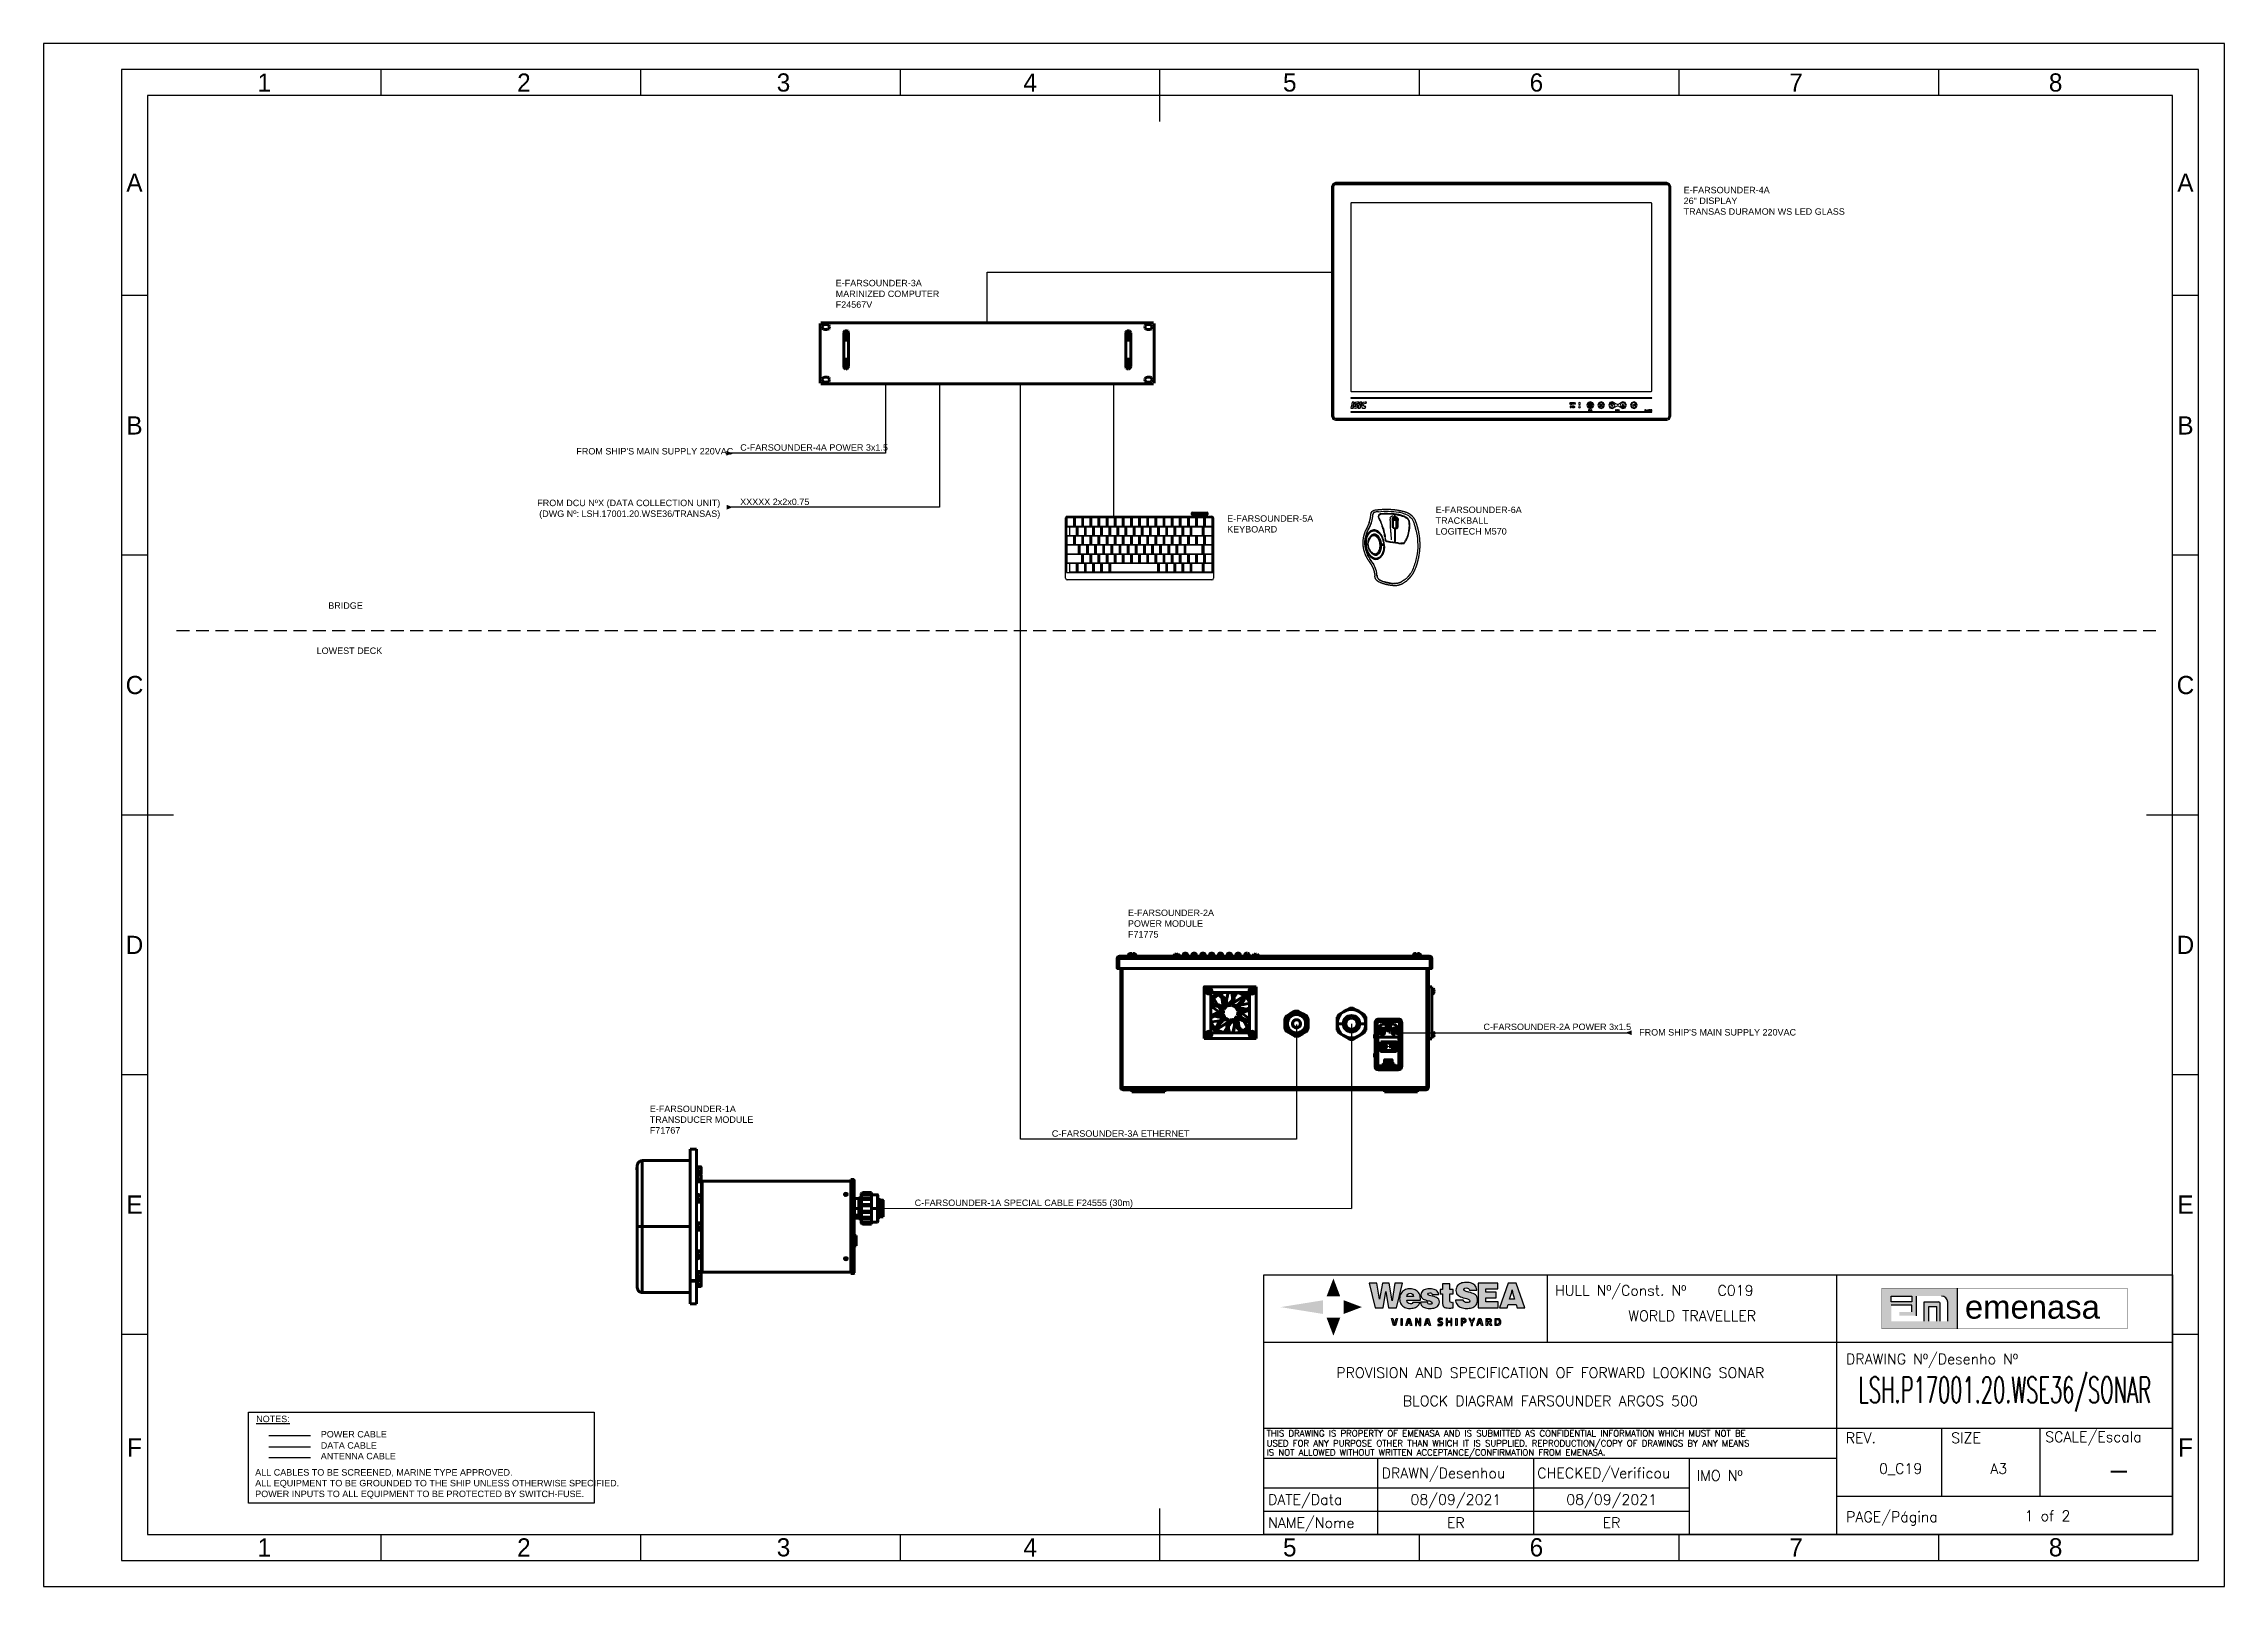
# Model space of a CAD drawing. Header units: millimetres. Extents: x 132530 to 133404, y 33424 to 34046.
# Drawn here: x 132529.6 to 132949.6, y 33424.2 to 33721.2 of the extents above; entities that cross this region are included whole.
import ezdxf
from ezdxf.enums import TextEntityAlignment as Align

# ---------------------------------------------------------------- set-up
doc = ezdxf.new("R2010")
doc.units = ezdxf.units.MM
doc.linetypes.add('ISO03W100', pattern=[30, 12, -18])
doc.linetypes.add('TRAZOS', pattern=[0.75, 0.5, -0.25])
for name, color, linetype in [('APARATOS', 2, 'Continuous'), ('Cortes', 2, 'ISO03W100'), ('ICT', 3, 'Continuous'), ('MAINS-Cajetin', 73, 'Continuous')]:
    doc.layers.add(name, color=color, linetype=linetype)
doc.layers.add('P', color=250, linetype='Continuous', lineweight=100)
doc.styles.add('EMENASA', font='BAUHS93.TTF')
doc.styles.add('MAINS_ROMANS', font='romans.shx')

msp = doc.modelspace()

# ---------------------------------------------------------------- texts
at = {"color": 7, "char_height": 1.2422, "attachment_point": 1}
for s, insert, width in [('{\\fSwis721 Lt BT|b0|i0|c0|p34;E-FARSOUNDER-4A\\P26" DISPLAY\\PTRANSAS DURAMON WS LED GLASS}', (132845.43, 33693.61), 30.3871), ('{\\fSwis721 Lt BT|b0|i0|c0|p34;E-FARSOUNDER-3A\\PMARINIZED COMPUTER\\PF24567V}', (132682.13, 33675.7), 23.4003), ("{\\fSwis721 Lt BT|b0|i0|c0|p34;FROM SHIP'S MAIN SUPPLY 220VAC}", (132632.18, 33643.32), 34.5354), ('{\\fSwis721 Lt BT|b0|i0|c0|p34;C-FARSOUNDER-4A POWER 3x1.5}', (132663.75, 33644.05), 29.984), ('{\\fSwis721 Lt BT|b0|i0|c0|p34;E-FARSOUNDER-5A\\PKEYBOARD}', (132757.52, 33630.37), 23.4003), ('{\\fSwis721 Lt BT|b0|i0|c0|p34;E-FARSOUNDER-6A\\PTRACKBALL\\PLOGITECH M570}', (132797.67, 33632.04), 23.4003), ('{\\fSwis721 Lt BT|b0|i0|c0|p34;BRIDGE}', (132584.4, 33613.61), 23.4003), ('{\\fSwis721 Lt BT|b0|i0|c0|p34;LOWEST DECK}', (132582.16, 33604.92), 23.4003), ('{\\fSwis721 Lt BT|b0|i0|c0|p34;E-FARSOUNDER-2A\\PPOWER MODULE\\PF71775}', (132738.41, 33554.46), 23.4003), ('{\\fSwis721 Lt BT|b0|i0|c0|p34;C-FARSOUNDER-2A POWER 3x1.5}', (132806.88, 33532.51), 29.984), ("{\\fSwis721 Lt BT|b0|i0|c0|p34;FROM SHIP'S MAIN SUPPLY 220VAC}", (132836.87, 33531.46), 34.5354), ('{\\fSwis721 Lt BT|b0|i0|c0|p34;E-FARSOUNDER-1A\\PTRANSDUCER MODULE\\PF71767}', (132646.32, 33516.72), 23.4003), ('{\\fSwis721 Lt BT|b0|i0|c0|p34;C-FARSOUNDER-3A ETHERNET}', (132723.75, 33511.97), 29.984), ('{\\fSwis721 Lt BT|b0|i0|c0|p34;C-FARSOUNDER-1A SPECIAL CABLE F24555 (30m)}', (132697.34, 33498.64), 40.0257), ('{\\fSwis721 Lt BT|b0|i0|c0|p34;\\LNOTES:}', (132570.52, 33457.03), 29.984), ('{\\fSwis721 Lt BT|b0|i0|c0|p34;POWER CABLE}', (132582.96, 33454.08), 29.984), ('{\\fSwis721 Lt BT|b0|i0|c0|p34;ANTENNA CABLE}', (132582.96, 33449.87), 29.984), ('{\\fSwis721 Lt BT|b0|i0|c0|p34;DATA CABLE}', (132582.96, 33451.92), 29.984), ('{\\fSwis721 Lt BT|b0|i0|c0|p34;ALL CABLES TO BE SCREENED, MARINE TYPE APPROVED.\\PALL EQUIPMENT TO BE GROUNDED TO THE SHIP UNLESS OTHERWISE SPECIFIED. \\PPOWER INPUTS TO ALL EQUIPMENT TO BE PROTECTED BY SWITCH-FUSE.}', (132570.33, 33446.74), 102.2916)]:
    msp.add_mtext(s, dxfattribs=dict(at, insert=insert, width=width))
at = {"color": 1, "char_height": 1.2422}
for s, insert, width, attachment_point in [('{\\fSwis721 Lt BT|b0|i0|c0|p34;XXXXX 2x2x0.75}', (132663.74, 33633.59), 56.6468, 1), ('{\\fSwis721 Lt BT|b0|i0|c0|p34;FROM DCU NºX (DATA COLLECTION UNIT)\\P(DWG Nº: LSH.17001.20.WSE36/TRANSAS) }', (132659.89, 33633.37), 41.0338, 3)]:
    msp.add_mtext(s, dxfattribs=dict(at, insert=insert, width=width, attachment_point=attachment_point))
at = {"layer": 'MAINS-Cajetin', "style": 'MAINS_ROMANS'}
for s, height, p in [('HULL Nº/Const. Nº', 1.9891, (132820.67, 33480.15)), ('DRAWING Nº/Desenho Nº', 2, (132876.7, 33466.94)), ('REV.', 2, (132876.65, 33451.77)), ('SIZE', 2, (132896.95, 33451.77)), ('SCALE/Escala', 2, (132915.07, 33451.96)), ('IMO Nº', 2, (132847.94, 33444.51))]:
    msp.add_text(s, height=height, dxfattribs=at).set_placement(p)
at = {"layer": 'MAINS-Cajetin', "style": 'EMENASA', "width": 1.05}
msp.add_text('emenasa', height=4.5, dxfattribs=at).set_placement((132899.61, 33475.71))
at = {"layer": 'MAINS-Cajetin', "style": 'MAINS_ROMANS'}
for s, height, p in [('THIS DRAWING IS PROPERTY OF EMENASA AND IS SUBMITTED AS CONFIDENTIAL INFORMATION WHICH MUST NOT BE', 1.2, (132765.12, 33453.62)), ('USED FOR ANY PURPOSE OTHER THAN WHICH IT IS SUPPLIED. REPRODUCTION/COPY OF DRAWINGS BY ANY MEANS', 1.2, (132765.12, 33451.72)), ('IS NOT ALLOWED WITHOUT WRITTEN ACCEPTANCE/CONFIRMATION FROM EMENASA.', 1.2, (132765.12, 33449.95)), ('DRAWN/Desenhou', 2, (132787.27, 33445.99)), ('CHECKED/Verificou', 2, (132817.25, 33445.99)), ('DATE/Data', 2, (132765.4, 33440.88)), ('NAME/Nome', 2, (132765.4, 33436.41))]:
    msp.add_text(s, height=height, dxfattribs=at).set_placement(p, align=Align.MIDDLE_LEFT)
msp.add_text('1 of 2', height=2, dxfattribs=at).set_placement((132915.51, 33437.75), align=Align.MIDDLE)
at = {"layer": 'MAINS-Cajetin', "attachment_point": 8, "style": 'MAINS_ROMANS'}
for s, insert, char_height, width in [('WORLD TRAVELLER', (132847.09, 33475.25), 2, 55.6925), ('PROVISION AND SPECIFICATION OF FORWARD LOOKING SONAR', (132819.76, 33464.3), 2, 110.3552), ('{\\W0.55;LSH.P17001.20.WSE36/SONAR}', (132907.26, 33457.83), 5, 64.6448), ('BLOCK DIAGRAM FARSOUNDER ARGOS 500', (132819.76, 33458.87), 2, 110.3552)]:
    msp.add_mtext(s, dxfattribs=dict(at, insert=insert, char_height=char_height, width=width))
at = {"layer": 'MAINS-Cajetin', "style": 'MAINS_ROMANS'}
for tag, p, s in [('C019', (132851.96, 33480.15), ''), ('PAGE/Página', (132876.71, 33436.56), 'SHEET 1 OF 1 / Página 1 de 1')]:
    msp.add_attdef(tag, p, s, height=2, dxfattribs=at)
for tag, text, height, p in [('0_C19', '0', 2, (132887.23, 33446.84)), ('A3', '0', 2, (132906.12, 33446.84)), ('-', '', 4, (132929.28, 33446.58)), ('08/09/2021', '', 2, (132801.57, 33440.88)), ('08/09/2021', '', 2, (132831.57, 33440.88)), ('ER', '', 2, (132801.57, 33436.41)), ('ER', '', 2, (132831.57, 33436.41))]:
    msp.add_attdef(tag, text=text, height=height, dxfattribs=at).set_placement(p, align=Align.MIDDLE_CENTER)

# ---------------------------------------------------------------- blocks, each defined once
blk = doc.blocks.new('Formato A3')
at = {"layer": 'MAINS-Cajetin'}
for points in [[(0, 0), (420, 0), (420, 297), (0, 297)], [(15, 5), (415, 5), (415, 292), (15, 292)], [(20, 10), (410, 10), (410, 287), (20, 287)]]:
    blk.add_lwpolyline(points, close=True, dxfattribs=at)
for points in [[(65, 287), (65, 292)], [(115, 287), (115, 292)], [(165, 287), (165, 292)], [(215, 282), (215, 292)], [(265, 287), (265, 292)], [(315, 287), (315, 292)], [(365, 287), (365, 292)], [(20, 248.5), (15, 248.5)], [(415, 248.5), (410, 248.5)], [(20, 198.5), (15, 198.5)], [(415, 198.5), (410, 198.5)], [(25, 148.5), (15, 148.5)], [(25, 148.5), (15, 148.5)], [(415, 148.5), (405, 148.5)], [(415, 148.5), (405, 148.5)], [(20, 98.5), (15, 98.5)], [(415, 98.5), (410, 98.5)], [(20, 48.5), (15, 48.5)], [(415, 48.5), (410, 48.5)], [(215, 5), (215, 15)], [(65, 5), (65, 10)], [(115, 5), (115, 10)], [(165, 5), (165, 10)], [(265, 5), (265, 10)], [(315, 5), (315, 10)], [(365, 5), (365, 10)]]:
    blk.add_lwpolyline(points, dxfattribs=at)
at = {"layer": 'MAINS-Cajetin', "char_height": 3.5, "width": 4.44, "attachment_point": 5}
for s, insert in [('1', (42.5, 289.5)), ('2', (92.5, 289.5)), ('3', (142.5, 289.5)), ('4', (190, 289.5)), ('5', (240, 289.5)), ('6', (287.5, 289.5)), ('7', (337.5, 289.5)), ('8', (387.5, 289.5)), ('A', (17.5, 270.25)), ('A', (412.5, 270.25)), ('B', (17.5, 223.5)), ('B', (412.5, 223.5)), ('C', (17.5, 173.5)), ('C', (412.5, 173.5)), ('D', (17.5, 123.5)), ('D', (412.5, 123.5)), ('E', (17.5, 73.5)), ('E', (412.5, 73.5)), ('F', (17.5, 26.75)), ('F', (412.5, 26.75)), ('1', (42.5, 7.5)), ('2', (92.5, 7.5)), ('3', (142.5, 7.5)), ('4', (190, 7.5)), ('5', (240, 7.5)), ('6', (287.5, 7.5)), ('7', (337.5, 7.5)), ('8', (387.5, 7.5))]:
    blk.add_mtext(s, dxfattribs=dict(at, insert=insert))
blk = doc.blocks.new('A$C4EC2375D')
at = {"layer": 'MAINS-Cajetin'}
h = blk.add_hatch(color=256, dxfattribs=at)
h.dxf.hatch_style = 1
h.paths.add_polyline_path([(968, 224), (1256, 224), (1112, 603)])
h = blk.add_hatch(color=256, dxfattribs=at)
h.dxf.hatch_style = 1
h.paths.add_polyline_path([(2286, 506), (2147, 506), (2082, 170), (2026, 506), (1863, 506), (1988, -13), (2156, -13), (2213, 331), (2273, -13), (2438, -13), (2562, 506), (2403, 506), (2349, 134)])
h.paths.add_polyline_path([(2783, 378), (2755, 383), (2725, 384), (2709, 384), (2680, 381), (2653, 376), (2628, 368), (2604, 357), (2583, 344), (2564, 328), (2558, 322), (2542, 303), (2529, 281), (2518, 258), (2511, 232), (2506, 205), (2505, 175), (2505, 172), (2507, 143), (2512, 115), (2520, 91), (2531, 68), (2546, 47), (2563, 28), (2570, 22), (2590, 7), (2612, -6), (2636, -15), (2662, -22), (2690, -26), (2720, -27), (2734, -27), (2764, -25), (2792, -21), (2818, -14), (2841, -6), (2862, 5), (2874, 13), (2894, 31), (2910, 51), (2923, 74), (2931, 100), (2788, 100), (2762, 73), (2726, 68), (2698, 74), (2675, 90), (2662, 116), (2658, 145), (2944, 145), (2944, 156), (2943, 180), (2939, 209), (2934, 236), (2926, 260), (2915, 283), (2901, 304), (2886, 323), (2875, 334), (2854, 349), (2833, 362), (2809, 372)])
h.paths.add_polyline_path([(2753, 288), (2776, 274), (2788, 251), (2794, 221), (2657, 221), (2664, 253), (2677, 274), (2697, 288), (2725, 293)], flags=16)
h.paths.add_polyline_path([(3178, 290), (3190, 263), (3327, 263), (3327, 266), (3321, 294), (3310, 317), (3294, 337), (3273, 354), (3271, 355), (3251, 365), (3228, 373), (3202, 379), (3172, 383), (3140, 384), (3127, 384), (3095, 382), (3067, 378), (3042, 371), (3019, 363), (3000, 352), (2995, 349), (2976, 331), (2962, 310), (2954, 285), (2952, 258), (2952, 249), (2956, 221), (2967, 199), (2984, 180), (2999, 169), (3020, 160), (3045, 150), (3075, 142), (3110, 133), (3130, 129), (3162, 120), (3182, 107), (3190, 90), (3175, 64), (3140, 59), (3124, 60), (3096, 74), (3090, 107), (2941, 107), (2943, 93), (2949, 66), (2960, 43), (2976, 23), (2995, 6), (3004, 1), (3025, -9), (3048, -17), (3075, -23), (3105, -26), (3137, -27), (3165, -27), (3195, -24), (3223, -19), (3248, -13), (3270, -4), (3289, 6), (3299, 14), (3317, 31), (3330, 53), (3338, 78), (3340, 106), (3340, 112), (3336, 140), (3327, 164), (3311, 183), (3301, 191), (3282, 202), (3258, 212), (3229, 222), (3194, 231), (3187, 232), (3159, 238), (3129, 247), (3107, 259), (3100, 274), (3112, 296), (3147, 302)])
h.paths.add_polyline_path([(3408, 370), (3354, 370), (3354, 282), (3408, 282), (3408, 90), (3409, 73), (3414, 44), (3423, 21), (3437, 5), (3454, -6), (3476, -14), (3505, -18), (3539, -20), (3555, -20), (3583, -19), (3604, -18), (3632, -16), (3632, 94), (3610, 93), (3593, 94), (3569, 102), (3560, 129), (3560, 282), (3632, 282), (3632, 370), (3560, 370), (3560, 489), (3408, 489)])
h = blk.add_hatch(color=256, dxfattribs=at)
h.dxf.hatch_style = 1
h.paths.add_polyline_path([(3904, 402), (3929, 400), (3959, 388), (3971, 357), (4130, 357), (4129, 366), (4123, 394), (4114, 418), (4101, 441), (4085, 460), (4065, 477), (4062, 480), (4042, 492), (4019, 502), (3995, 510), (3968, 515), (3939, 519), (3907, 520), (3898, 520), (3867, 518), (3839, 514), (3813, 508), (3789, 499), (3767, 489), (3747, 476), (3741, 471), (3722, 452), (3708, 431), (3697, 408), (3691, 382), (3689, 354), (3689, 352), (3691, 322), (3699, 296), (3710, 274), (3725, 255), (3728, 253), (3742, 241), (3761, 230), (3784, 219), (3811, 208), (3841, 198), (3885, 185), (3913, 178), (3928, 174), (3958, 162), (3976, 149), (3983, 129), (3965, 106), (3948, 99), (3918, 95), (3888, 99), (3866, 108), (3853, 122), (3842, 148), (3680, 148), (3682, 129), (3689, 102), (3699, 78), (3712, 56), (3728, 36), (3748, 18), (3756, 13), (3777, 0), (3800, -10), (3825, -18), (3852, -24), (3880, -27), (3911, -28), (3936, -27), (3966, -25), (3994, -20), (4020, -14), (4044, -5), (4065, 6), (4084, 18), (4098, 31), (4114, 49), (4127, 71), (4137, 95), (4142, 122), (4144, 151), (4143, 170), (4138, 197), (4128, 221), (4118, 235), (4100, 255), (4078, 272), (4067, 278), (4048, 286), (4023, 295), (3992, 305), (3957, 314), (3955, 314), (3929, 321), (3923, 323), (3905, 328), (3876, 339), (3851, 357), (3852, 372), (3867, 397)])
h.paths.add_polyline_path([(4153, 506), (4153, -13), (4579, -13), (4579, 113), (4320, 113), (4320, 193), (4531, 193), (4531, 313), (4320, 313), (4320, 382), (4569, 382), (4569, 506)])
h.paths.add_polyline_path([(4787, 506), (4604, -13), (4768, -13), (4788, 55), (4953, 55), (4973, -13), (5138, -13), (4956, 506)])
h.paths.add_polyline_path([(4871, 361), (4874, 338), (4875, 336), (4881, 309), (4923, 165), (4818, 165), (4861, 311), (4867, 337)], flags=16)
h = blk.add_hatch(color=256, dxfattribs=at)
h.dxf.hatch_style = 1
h.paths.add_polyline_path([(895, -144), (895, 144), (0, 0)])
h = blk.add_hatch(color=256, dxfattribs=at)
h.dxf.hatch_style = 1
h.paths.add_polyline_path([(1331, 144), (1331, -143), (1710, 1)])
h = blk.add_hatch(color=256, dxfattribs=at)
h.dxf.hatch_style = 1
h.paths.add_polyline_path([(1112, -601), (1256, -222), (968, -222)])
h = blk.add_hatch(color=256, dxfattribs=at)
h.dxf.hatch_style = 1
h.paths.add_polyline_path([(2419, -384), (2461, -236), (2435, -236), (2398, -365), (2361, -236), (2335, -236), (2377, -384)])
h.paths.add_polyline_path([(2561, -236), (2535, -236), (2535, -384), (2561, -384)])
h.paths.add_polyline_path([(2673, -343), (2723, -343), (2735, -384), (2762, -384), (2720, -236), (2677, -236), (2635, -384), (2661, -384)])
h.paths.add_polyline_path([(2680, -320), (2698, -256), (2717, -320)], flags=16)
h.paths.add_polyline_path([(2835, -384), (2858, -384), (2858, -275), (2919, -384), (2949, -384), (2949, -236), (2925, -236), (2925, -343), (2866, -236), (2835, -236)])
h.paths.add_polyline_path([(3024, -384), (3050, -384), (3062, -343), (3112, -343), (3124, -384), (3150, -384), (3108, -236), (3066, -236)])
h.paths.add_polyline_path([(3069, -320), (3087, -256), (3105, -320)], flags=16)
edge = h.paths.add_edge_path()
edge.add_spline(control_points=[(3310, -383), (3312, -383), (3319, -384), (3331, -386), (3346, -387), (3361, -388), (3375, -388), (3387, -383), (3399, -376), (3408, -363), (3410, -348), (3409, -333), (3403, -319), (3393, -309), (3379, -302), (3364, -296), (3349, -290), (3337, -285), (3332, -276), (3332, -267), (3338, -260), (3347, -255), (3360, -255), (3375, -256), (3389, -257), (3399, -258), (3403, -258)], knot_values=[0, 0, 0, 0, 9.750952, 25.696842, 44.859099, 65.628673, 82.253966, 97.94541, 114.333507, 131.978783, 152.925587, 171.165357, 187.57394, 207.15792, 224.024991, 248.053109, 268.230899, 283.229679, 294.206219, 305.491336, 315.062573, 326.104843, 343.062556, 361.159565, 382.47682, 397.819364, 397.819364, 397.819364, 397.819364], weights=[1, 1, 1, 1, 1, 1, 1, 1, 1, 1, 1, 1, 1, 1, 1, 1, 1, 1, 1, 1, 1, 1, 1, 1, 1, 1, 1], degree=3, periodic=0)
edge.add_spline(control_points=[(3403, -258), (3403, -251), (3403, -245), (3403, -239)], knot_values=[795.136777, 795.136777, 795.136777, 795.136777, 796.136777, 796.136777, 796.136777, 796.136777], weights=[1, 1, 1, 1], degree=3, periodic=0)
edge.add_spline(control_points=[(3403, -239), (3397, -238), (3385, -235), (3368, -234), (3347, -233), (3327, -235), (3310, -249), (3304, -267), (3306, -285), (3315, -300), (3326, -310), (3342, -317), (3359, -322), (3370, -329), (3380, -334), (3382, -343), (3382, -351), (3378, -359), (3370, -365), (3357, -365), (3343, -365), (3328, -363), (3317, -363), (3311, -362), (3310, -362)], knot_values=[398.819364, 398.819364, 398.819364, 398.819364, 420.014549, 445.215077, 464.354656, 497.59892, 519.680723, 540.142347, 568.74322, 584.599825, 602.539494, 626.267449, 649.485536, 666.694599, 676.922992, 687.499039, 698.987336, 708.619811, 717.903392, 736.033741, 754.238163, 771.538077, 790.509031, 795.136777, 795.136777, 795.136777, 795.136777], weights=[1, 1, 1, 1, 1, 1, 1, 1, 1, 1, 1, 1, 1, 1, 1, 1, 1, 1, 1, 1, 1, 1, 1, 1, 1], degree=3, periodic=0)
edge.add_spline(control_points=[(3310, -362), (3310, -369), (3310, -376), (3310, -383)], knot_values=[397.819364, 397.819364, 397.819364, 397.819364, 398.819364, 398.819364, 398.819364, 398.819364], weights=[1, 1, 1, 1], degree=3, periodic=0)
h.paths.add_polyline_path([(3510, -295), (3510, -236), (3486, -236), (3486, -384), (3510, -384), (3510, -319), (3578, -319), (3578, -384), (3602, -384), (3602, -236), (3578, -236), (3578, -295)])
h.paths.add_polyline_path([(3689, -384), (3714, -384), (3714, -236), (3689, -236)])
h.paths.add_polyline_path([(3798, -384), (3823, -384), (3823, -330), (3858, -330, 1), (3858, -236), (3798, -236)])
h.paths.add_polyline_path([(3823, -260), (3855, -260, -1), (3855, -306), (3823, -306)], flags=16)
h.paths.add_polyline_path([(3986, -236), (3957, -236), (4008, -329), (4008, -384), (4034, -384), (4034, -329), (4084, -236), (4056, -236), (4021, -301)])
h.paths.add_polyline_path([(4125, -384), (4151, -384), (4164, -343), (4213, -343), (4225, -384), (4252, -384), (4210, -236), (4167, -236)])
h.paths.add_polyline_path([(4188, -256), (4207, -320), (4170, -320)], flags=16)
h.paths.add_polyline_path([(4325, -384), (4351, -384), (4351, -330), (4379, -330), (4411, -384), (4441, -384), (4406, -326, 0.798723), (4386, -236), (4325, -236)])
h.paths.add_polyline_path([(4351, -260), (4383, -260, -1), (4383, -306), (4351, -306)], flags=16)
h.paths.add_polyline_path([(4510, -384), (4537, -384), (4576, -384, 0.376256), (4624, -338), (4624, -282, 0.376256), (4576, -236), (4537, -236), (4510, -236)])
h.paths.add_polyline_path([(4537, -258), (4564, -258, -0.338656), (4597, -286), (4597, -335, -0.338656), (4564, -362), (4537, -362)], flags=16)
for points in [[(2026, 506), (1863, 506), (1988, -13), (2156, -13), (2213, 331), (2273, -13), (2438, -13), (2562, 506), (2403, 506), (2349, 134), (2286, 506), (2147, 506), (2082, 170), (2026, 506)], [(2720, -236), (2762, -384), (2735, -384), (2723, -343), (2673, -343), (2661, -384), (2635, -384), (2677, -236)], [(2677, -236), (2720, -236)], [(3108, -236), (3150, -384), (3124, -384), (3112, -343), (3062, -343), (3050, -384), (3024, -384), (3066, -236)], [(3066, -236), (3108, -236)], [(4210, -236), (4252, -384), (4225, -384), (4213, -343), (4164, -343), (4151, -384), (4125, -384), (4167, -236)], [(4167, -236), (4210, -236)]]:
    blk.add_lwpolyline(points, dxfattribs=at)
for points in [[(3632, 94), (3624, 94), (3610, 93), (3593, 94), (3571, 102), (3568, 104), (3560, 129), (3560, 282), (3632, 282), (3632, 370), (3560, 370), (3560, 489), (3408, 489), (3408, 370), (3354, 370), (3354, 282), (3408, 282), (3408, 90), (3409, 73), (3414, 44), (3423, 21), (3437, 5), (3454, -6), (3476, -14), (3505, -18), (3539, -20), (3555, -20), (3583, -19), (3604, -18), (3632, -16)], [(3842, 148), (3680, 148), (3682, 129), (3689, 102), (3699, 78), (3712, 56), (3728, 36), (3748, 18), (3756, 13), (3777, 0), (3800, -10), (3825, -18), (3852, -24), (3880, -27), (3911, -28), (3936, -27), (3966, -25), (3994, -20), (4020, -14), (4044, -5), (4065, 6), (4084, 18), (4098, 31), (4114, 49), (4127, 71), (4137, 95), (4142, 122), (4144, 151), (4143, 170), (4138, 197), (4128, 221), (4118, 235), (4100, 255), (4078, 272), (4067, 278), (4048, 286), (4023, 295), (3992, 305), (3957, 314), (3955, 314), (3929, 321), (3923, 323), (3905, 328), (3876, 339), (3858, 352), (3851, 367), (3852, 372), (3865, 394), (3875, 398), (3904, 402), (3929, 400), (3951, 391), (3961, 382), (3971, 357), (4130, 357), (4129, 366), (4123, 394), (4114, 418), (4101, 441), (4085, 460), (4065, 477), (4062, 480), (4042, 492), (4019, 502), (3995, 510), (3968, 515), (3939, 519), (3907, 520), (3898, 520), (3867, 518), (3839, 514), (3813, 508), (3789, 499), (3767, 489), (3747, 476), (3741, 471), (3722, 452), (3708, 431), (3697, 408), (3691, 382), (3689, 354), (3689, 352), (3691, 322), (3699, 296), (3710, 274), (3725, 255), (3728, 253), (3742, 241), (3761, 230), (3784, 219), (3811, 208), (3841, 198), (3877, 187), (3884, 185), (3913, 178), (3928, 174), (3958, 162), (3976, 149), (3982, 133), (3981, 126), (3965, 106), (3948, 99), (3919, 96), (3918, 96), (3888, 99), (3866, 108), (3853, 122)], [(4569, 382), (4569, 506), (4153, 506), (4153, -13), (4579, -13), (4579, 113), (4320, 113), (4320, 193), (4531, 193), (4531, 313), (4320, 313), (4320, 382)], [(4604, -13), (4768, -13), (4788, 55), (4953, 55), (4973, -13), (5138, -13), (4956, 506), (4787, 506)], [(2724, 68), (2698, 74), (2677, 88), (2673, 93), (2662, 116), (2658, 145), (2944, 145), (2944, 156), (2943, 180), (2939, 209), (2934, 236), (2926, 260), (2915, 283), (2901, 304), (2886, 323), (2875, 334), (2854, 349), (2833, 362), (2809, 372), (2783, 378), (2755, 383), (2725, 384), (2709, 384), (2680, 381), (2653, 376), (2628, 368), (2604, 357), (2583, 344), (2564, 328), (2558, 322), (2542, 303), (2529, 281), (2518, 258), (2511, 232), (2506, 205), (2505, 175), (2505, 172), (2507, 143), (2512, 115), (2520, 91), (2531, 68), (2546, 47), (2563, 28), (2570, 22), (2590, 7), (2612, -6), (2636, -15), (2662, -22), (2690, -26), (2720, -27), (2734, -27), (2764, -25), (2792, -21), (2818, -14), (2841, -6), (2862, 5), (2874, 13), (2894, 31), (2910, 51), (2923, 74), (2931, 100), (2785, 100), (2784, 96), (2765, 77), (2756, 72), (2729, 68)], [(2658, 226), (2664, 253), (2677, 274), (2697, 288), (2724, 293), (2725, 293), (2753, 288), (2774, 275), (2777, 272), (2788, 251), (2794, 221), (2658, 221)], [(3090, 107), (2941, 107), (2943, 93), (2949, 66), (2960, 43), (2976, 23), (2995, 6), (3004, 1), (3025, -9), (3048, -17), (3075, -23), (3105, -26), (3137, -27), (3165, -27), (3195, -24), (3223, -19), (3248, -13), (3270, -4), (3289, 6), (3299, 14), (3317, 31), (3330, 53), (3338, 78), (3340, 106), (3340, 112), (3336, 140), (3327, 164), (3311, 183), (3301, 191), (3282, 202), (3258, 212), (3229, 222), (3194, 231), (3187, 232), (3159, 238), (3129, 247), (3107, 259), (3100, 274), (3111, 294), (3114, 296), (3142, 301), (3151, 300), (3175, 291), (3179, 287), (3190, 263), (3327, 263), (3327, 266), (3321, 294), (3310, 317), (3294, 337), (3273, 354), (3271, 355), (3251, 365), (3228, 373), (3202, 379), (3172, 383), (3140, 384), (3127, 384), (3095, 382), (3067, 378), (3042, 371), (3019, 363), (3000, 352), (2995, 349), (2976, 331), (2962, 310), (2954, 285), (2952, 258), (2952, 249), (2956, 221), (2967, 199), (2984, 180), (2999, 169), (3020, 160), (3045, 150), (3075, 142), (3110, 133), (3130, 129), (3162, 120), (3182, 107), (3189, 91), (3189, 89), (3176, 67), (3168, 63), (3140, 59), (3124, 60), (3102, 71), (3095, 80)], [(4861, 311), (4867, 337), (4871, 361), (4874, 338), (4875, 336), (4881, 309), (4923, 165), (4818, 165)], [(2377, -384), (2335, -236), (2361, -236), (2398, -365), (2435, -236), (2461, -236), (2419, -384)], [(2535, -236), (2561, -236), (2561, -384), (2535, -384)], [(2717, -320), (2698, -256), (2680, -320)], [(2925, -236), (2925, -343), (2866, -236), (2835, -236), (2835, -384), (2858, -384), (2858, -275), (2919, -384), (2949, -384), (2949, -236)], [(3105, -320), (3087, -256), (3069, -320)], [(3578, -319), (3578, -384), (3602, -384), (3602, -236), (3578, -236), (3578, -295), (3510, -295), (3510, -236), (3486, -236), (3486, -384), (3510, -384), (3510, -319)], [(3689, -236), (3714, -236), (3714, -384), (3689, -384)], [(4084, -236), (4056, -236), (4021, -301), (3986, -236), (3957, -236), (4008, -329), (4008, -384), (4034, -384), (4034, -329)], [(4207, -320), (4188, -256), (4170, -320)]]:
    blk.add_lwpolyline(points, close=True, dxfattribs=at)
for points in [[(3823, -236), (3798, -236), (3798, -384), (3823, -384), (3823, -330), (3858, -330, 1), (3858, -236), (3798, -236)], [(4325, -236), (4386, -236, -0.798723), (4406, -326), (4441, -384), (4411, -384), (4379, -330), (4351, -330), (4351, -384), (4325, -384), (4325, -236), (4351, -236)]]:
    blk.add_lwpolyline(points, format="xyb", dxfattribs=at)
for points in [[(3823, -306), (3823, -260), (3855, -260, -1), (3855, -306)], [(4351, -306), (4351, -260), (4383, -260, -1), (4383, -306)], [(4624, -282), (4624, -338, -0.376256), (4576, -384), (4537, -384), (4510, -384), (4510, -236), (4537, -236), (4576, -236, -0.376256)], [(4597, -286), (4597, -335, -0.338656), (4564, -362), (4537, -362), (4537, -258), (4564, -258, -0.338656)]]:
    blk.add_lwpolyline(points, format="xyb", close=True, dxfattribs=at)
blk.add_open_spline([(3403, -258), (3399, -258), (3389, -257), (3375, -256), (3360, -255), (3347, -255), (3338, -260), (3332, -267), (3332, -276), (3337, -285), (3349, -290), (3364, -296), (3379, -302), (3393, -309), (3403, -319), (3409, -333), (3410, -348), (3408, -363), (3399, -376), (3387, -383), (3375, -388), (3361, -388), (3346, -387), (3331, -386), (3319, -384), (3312, -383), (3310, -383), (3310, -376), (3310, -369), (3310, -362), (3311, -362), (3317, -363), (3328, -363), (3343, -365), (3357, -365), (3370, -365), (3378, -359), (3382, -351), (3382, -343), (3380, -334), (3370, -329), (3359, -322), (3342, -317), (3326, -310), (3315, -300), (3306, -285), (3304, -267), (3310, -249), (3327, -235), (3347, -233), (3368, -234), (3385, -235), (3397, -238), (3403, -239), (3403, -245), (3403, -251), (3403, -258)], degree=3, knots=[0, 0, 0, 0, 15.342544, 36.659799, 54.756808, 71.714522, 82.756791, 92.328029, 103.613146, 114.589685, 129.588465, 149.766255, 173.794374, 190.661444, 210.245424, 226.654007, 244.893778, 265.840581, 283.485858, 299.873954, 315.565398, 332.190692, 352.960265, 372.122523, 388.068413, 397.819364, 397.819364, 397.819364, 398.819364, 398.819364, 398.819364, 403.44711, 422.418064, 439.717978, 457.9224, 476.05275, 485.33633, 494.968805, 506.457102, 517.033149, 527.261542, 544.470605, 567.688692, 591.416647, 609.356316, 625.212922, 653.813794, 674.275418, 696.357221, 729.601485, 748.741064, 773.941592, 795.136777, 795.136777, 795.136777, 796.136777, 796.136777, 796.136777, 796.136777], dxfattribs=at)
blk = doc.blocks.new('SONAR  - KEYBOARD')
at = {"color": 7, "linetype": 'ByBlock'}
for p, q in [((5, -57.75, 23.5), (5, 52.75, 23.5)), ((6.405, 53.459, 23.5), (6.405, 36.716, 23.5)), ((21.322, 53.459, 23.5), (6.405, 53.459, 23.5)), ((7.536, 52.887, 23.5), (7.536, 37.473, 23.5)), ((20.098, 52.887, 23.5), (7.536, 52.887, 23.5)), ((8, 55.75, 23.5), (273.5, 55.75, 23.5)), ((20.098, 37.473, 23.5), (20.098, 52.887, 23.5)), ((21.322, 36.716, 23.5), (21.322, 53.459, 23.5)), ((21.322, 53.459, 23.5), (21.322, 36.716, 23.5)), ((36.239, 53.459, 23.5), (21.322, 53.459, 23.5)), ((22.621, 52.887, 23.5), (22.621, 37.473, 23.5)), ((35.183, 52.887, 23.5), (22.621, 52.887, 23.5)), ((35.183, 37.473, 23.5), (35.183, 52.887, 23.5)), ((36.239, 36.716, 23.5), (36.239, 53.459, 23.5)), ((36.239, 53.459, 23.5), (36.239, 36.716, 23.5)), ((51.157, 53.459, 23.5), (36.239, 53.459, 23.5)), ((37.37, 52.887, 23.5), (37.37, 37.473, 23.5)), ((49.932, 52.887, 23.5), (37.37, 52.887, 23.5)), ((49.932, 37.473, 23.5), (49.932, 52.887, 23.5)), ((51.157, 53.459, 23.5), (51.157, 36.716, 23.5)), ((51.157, 36.716, 23.5), (51.157, 53.459, 23.5)), ((66.074, 53.459, 23.5), (51.157, 53.459, 23.5)), ((52.456, 52.887, 23.5), (52.456, 37.473, 23.5)), ((65.018, 52.887, 23.5), (52.456, 52.887, 23.5)), ((65.018, 37.473, 23.5), (65.018, 52.887, 23.5)), ((66.074, 36.716, 23.5), (66.074, 53.459, 23.5)), ((66.074, 53.459, 23.5), (66.074, 36.716, 23.5)), ((80.991, 53.459, 23.5), (66.074, 53.459, 23.5)), ((67.205, 52.887, 23.5), (67.205, 37.473, 23.5)), ((79.767, 52.887, 23.5), (67.205, 52.887, 23.5)), ((79.767, 37.473, 23.5), (79.767, 52.887, 23.5)), ((80.991, 53.459, 23.5), (80.991, 36.716, 23.5)), ((80.991, 36.716, 23.5), (80.991, 53.459, 23.5)), ((95.909, 53.459, 23.5), (80.991, 53.459, 23.5)), ((82.29, 52.887, 23.5), (82.29, 37.473, 23.5)), ((94.852, 52.887, 23.5), (82.29, 52.887, 23.5)), ((94.852, 37.473, 23.5), (94.852, 52.887, 23.5)), ((95.909, 53.459, 23.5), (95.909, 36.716, 23.5)), ((95.909, 36.716, 23.5), (95.909, 53.459, 23.5)), ((110.826, 53.459, 23.5), (95.909, 53.459, 23.5)), ((97.039, 52.887, 23.5), (97.039, 37.473, 23.5)), ((109.601, 52.887, 23.5), (97.039, 52.887, 23.5)), ((109.601, 37.473, 23.5), (109.601, 52.887, 23.5)), ((110.826, 36.716, 23.5), (110.826, 53.459, 23.5)), ((110.826, 53.459, 23.5), (110.826, 36.716, 23.5)), ((125.743, 53.459, 23.5), (110.826, 53.459, 23.5)), ((112.125, 52.887, 23.5), (112.125, 37.473, 23.5)), ((124.687, 52.887, 23.5), (112.125, 52.887, 23.5)), ((124.687, 37.473, 23.5), (124.687, 52.887, 23.5)), ((125.743, 36.716, 23.5), (125.743, 53.459, 23.5)), ((125.743, 53.459, 23.5), (125.743, 36.716, 23.5)), ((140.66, 53.459, 23.5), (125.743, 53.459, 23.5)), ((126.874, 52.887, 23.5), (126.874, 37.473, 23.5)), ((139.436, 52.887, 23.5), (126.874, 52.887, 23.5)), ((139.436, 37.473, 23.5), (139.436, 52.887, 23.5)), ((155.578, 53.459, 23.5), (140.66, 53.459, 23.5)), ((140.66, 36.716, 23.5), (140.66, 53.459, 23.5)), ((140.66, 53.459, 23.5), (140.66, 36.716, 23.5)), ((141.96, 52.887, 23.5), (141.96, 37.473, 23.5)), ((154.521, 52.887, 23.5), (141.96, 52.887, 23.5)), ((154.521, 37.473, 23.5), (154.521, 52.887, 23.5)), ((155.578, 53.459, 23.5), (155.578, 36.716, 23.5)), ((155.578, 36.716, 23.5), (155.578, 53.459, 23.5)), ((170.495, 53.459, 23.5), (155.578, 53.459, 23.5)), ((156.709, 52.887, 23.5), (156.709, 37.473, 23.5)), ((169.27, 52.887, 23.5), (156.709, 52.887, 23.5)), ((169.27, 37.473, 23.5), (169.27, 52.887, 23.5)), ((170.495, 53.459, 23.5), (170.495, 36.716, 23.5)), ((170.495, 36.716, 23.5), (170.495, 53.459, 23.5)), ((185.412, 53.459, 23.5), (170.495, 53.459, 23.5)), ((171.794, 52.887, 23.5), (171.794, 37.473, 23.5)), ((184.356, 52.887, 23.5), (171.794, 52.887, 23.5)), ((184.356, 37.473, 23.5), (184.356, 52.887, 23.5)), ((185.412, 36.716, 23.5), (185.412, 53.459, 23.5)), ((185.412, 53.459, 23.5), (185.412, 36.716, 23.5)), ((200.329, 53.459, 23.5), (185.412, 53.459, 23.5)), ((186.543, 52.887, 23.5), (186.543, 37.473, 23.5)), ((199.105, 52.887, 23.5), (186.543, 52.887, 23.5)), ((199.105, 37.473, 23.5), (199.105, 52.887, 23.5)), ((200.329, 36.716, 23.5), (200.329, 53.459, 23.5)), ((200.329, 53.459, 23.5), (200.329, 36.716, 23.5)), ((215.247, 53.459, 23.5), (200.329, 53.459, 23.5)), ((201.629, 52.887, 23.5), (201.629, 37.473, 23.5)), ((214.191, 52.887, 23.5), (201.629, 52.887, 23.5)), ((214.191, 37.473, 23.5), (214.191, 52.887, 23.5)), ((215.247, 36.716, 23.5), (215.247, 53.459, 23.5)), ((215.247, 53.459, 23.5), (215.247, 36.716, 23.5)), ((230.164, 53.459, 23.5), (215.247, 53.459, 23.5)), ((216.378, 52.887, 23.5), (216.378, 37.473, 23.5)), ((228.94, 52.887, 23.5), (216.378, 52.887, 23.5)), ((228.94, 37.473, 23.5), (228.94, 52.887, 23.5)), ((230.164, 53.459, 23.5), (230.164, 36.716, 23.5)), ((230.164, 36.716, 23.5), (230.164, 53.459, 23.5)), ((245.081, 53.459, 23.5), (230.164, 53.459, 23.5)), ((231.463, 52.887, 23.5), (231.463, 37.473, 23.5)), ((244.025, 52.887, 23.5), (231.463, 52.887, 23.5)), ((235.905, 58.929, 23.5), (235.905, 62.226, 23.5)), ((236.905, 63.226, 23.5), (264.901, 63.226, 23.5)), ((264.901, 57.929, 23.5), (236.905, 57.929, 23.5)), ((239.785, 61.713, 23.5), (245.651, 61.713, 23.5)), ((239.785, 60.673, 23.5), (239.785, 61.713, 23.5)), ((245.651, 60.673, 23.5), (239.785, 60.673, 23.5)), ((239.785, 60.294, 23.5), (245.651, 60.294, 23.5)), ((239.785, 59.254, 23.5), (239.785, 60.294, 23.5)), ((245.651, 59.254, 23.5), (239.785, 59.254, 23.5)), ((244.025, 37.473, 23.5), (244.025, 52.887, 23.5)), ((245.081, 53.459, 23.5), (245.081, 36.716, 23.5)), ((245.081, 36.716, 23.5), (245.081, 53.459, 23.5)), ((259.998, 53.459, 23.5), (245.081, 53.459, 23.5)), ((245.651, 61.713, 23.5), (245.651, 60.673, 23.5)), ((245.651, 60.294, 23.5), (245.651, 59.254, 23.5)), ((246.212, 52.887, 23.5), (246.212, 37.473, 23.5)), ((258.774, 52.887, 23.5), (246.212, 52.887, 23.5)), ((249.91, 60.673, 23.5), (249.91, 61.713, 23.5)), ((249.91, 61.713, 23.5), (255.776, 61.713, 23.5)), ((255.776, 60.673, 23.5), (249.91, 60.673, 23.5)), ((249.91, 59.254, 23.5), (249.91, 60.294, 23.5)), ((249.91, 60.294, 23.5), (255.776, 60.294, 23.5)), ((255.776, 59.254, 23.5), (249.91, 59.254, 23.5)), ((255.776, 61.713, 23.5), (255.776, 60.673, 23.5)), ((255.776, 60.294, 23.5), (255.776, 59.254, 23.5)), ((258.71, 61.713, 23.5), (264.576, 61.713, 23.5)), ((258.71, 60.673, 23.5), (258.71, 61.713, 23.5)), ((264.576, 60.673, 23.5), (258.71, 60.673, 23.5)), ((258.71, 60.294, 23.5), (264.576, 60.294, 23.5)), ((258.71, 59.254, 23.5), (258.71, 60.294, 23.5)), ((264.576, 59.254, 23.5), (258.71, 59.254, 23.5)), ((258.774, 37.473, 23.5), (258.774, 52.887, 23.5)), ((259.998, 36.716, 23.5), (259.998, 53.459, 23.5)), ((259.998, 53.459, 23.5), (259.998, 36.716, 23.5)), ((274.916, 53.459, 23.5), (259.998, 53.459, 23.5)), ((261.298, 52.887, 23.5), (261.298, 37.473, 23.5)), ((273.86, 52.887, 23.5), (261.298, 52.887, 23.5)), ((264.576, 61.713, 23.5), (264.576, 60.673, 23.5)), ((264.576, 60.294, 23.5), (264.576, 59.254, 23.5)), ((265.901, 62.226, 23.5), (265.901, 58.929, 23.5)), ((273.86, 37.473, 23.5), (273.86, 52.887, 23.5)), ((274.916, 36.716, 23.5), (274.916, 53.459, 23.5)), ((276.5, 52.75, 23.5), (276.5, -57.75, 23.5)), ((6.405, 36.716, 23.5), (6.405, 19.974, 23.5)), ((26.199, 36.716, 23.5), (6.405, 36.716, 23.5)), ((6.405, 36.716, 23.5), (21.322, 36.716, 23.5)), ((6.405, 19.974, 23.5), (6.405, 3.231, 23.5)), ((6.405, 19.974, 23.5), (26.199, 19.974, 23.5)), ((21.322, 19.974, 23.5), (6.405, 19.974, 23.5)), ((6.405, 3.231, 23.5), (6.405, -13.512, 23.5)), ((30.108, 3.231, 23.5), (6.405, 3.231, 23.5)), ((6.405, 3.231, 23.5), (21.322, 3.231, 23.5)), ((7.536, 37.473, 23.5), (20.098, 37.473, 23.5)), ((7.536, 19.401, 23.5), (7.536, 3.987, 23.5)), ((20.098, 19.401, 23.5), (7.536, 19.401, 23.5)), ((7.536, 3.987, 23.5), (20.098, 3.987, 23.5)), ((7.536, 2.659, 23.5), (7.536, -12.755, 23.5)), ((28.883, 2.659, 23.5), (7.536, 2.659, 23.5)), ((24.975, 36.144, 23.5), (12.413, 36.144, 23.5)), ((12.413, 36.144, 23.5), (12.413, 20.73, 23.5)), ((12.413, 20.73, 23.5), (24.975, 20.73, 23.5)), ((20.098, 3.987, 23.5), (20.098, 19.401, 23.5)), ((21.322, 36.716, 23.5), (36.239, 36.716, 23.5)), ((21.322, 3.231, 23.5), (21.322, 19.974, 23.5)), ((21.322, 19.974, 23.5), (21.322, 3.231, 23.5)), ((36.239, 19.974, 23.5), (21.322, 19.974, 23.5)), ((21.322, 3.231, 23.5), (36.239, 3.231, 23.5)), ((22.621, 37.473, 23.5), (35.183, 37.473, 23.5)), ((22.621, 19.401, 23.5), (22.621, 3.987, 23.5)), ((35.183, 19.401, 23.5), (22.621, 19.401, 23.5)), ((22.621, 3.987, 23.5), (35.183, 3.987, 23.5)), ((24.975, 20.73, 23.5), (24.975, 36.144, 23.5)), ((41.117, 36.716, 23.5), (26.199, 36.716, 23.5)), ((26.199, 19.974, 23.5), (26.199, 36.716, 23.5)), ((26.199, 36.716, 23.5), (26.199, 19.974, 23.5)), ((26.199, 19.974, 23.5), (41.117, 19.974, 23.5)), ((40.06, 36.144, 23.5), (27.498, 36.144, 23.5)), ((27.498, 36.144, 23.5), (27.498, 20.73, 23.5)), ((27.498, 20.73, 23.5), (40.06, 20.73, 23.5)), ((28.883, -12.755, 23.5), (28.883, 2.659, 23.5)), ((45.025, 3.231, 23.5), (30.108, 3.231, 23.5)), ((30.108, -13.512, 23.5), (30.108, 3.231, 23.5)), ((30.108, 3.231, 23.5), (30.108, -13.512, 23.5)), ((43.969, 2.659, 23.5), (31.407, 2.659, 23.5)), ((31.407, 2.659, 23.5), (31.407, -12.755, 23.5)), ((35.183, 3.987, 23.5), (35.183, 19.401, 23.5)), ((36.239, 36.716, 23.5), (51.157, 36.716, 23.5)), ((36.239, 19.974, 23.5), (36.239, 3.231, 23.5)), ((36.239, 3.231, 23.5), (36.239, 19.974, 23.5)), ((51.157, 19.974, 23.5), (36.239, 19.974, 23.5)), ((36.239, 3.231, 23.5), (51.157, 3.231, 23.5)), ((37.37, 37.473, 23.5), (49.932, 37.473, 23.5)), ((37.37, 19.401, 23.5), (37.37, 3.987, 23.5)), ((49.932, 19.401, 23.5), (37.37, 19.401, 23.5)), ((37.37, 3.987, 23.5), (49.932, 3.987, 23.5)), ((40.06, 20.73, 23.5), (40.06, 36.144, 23.5)), ((41.117, 36.716, 23.5), (41.117, 19.974, 23.5)), ((41.117, 19.974, 23.5), (41.117, 36.716, 23.5)), ((56.034, 36.716, 23.5), (41.117, 36.716, 23.5)), ((41.117, 19.974, 23.5), (56.034, 19.974, 23.5)), ((42.247, 36.144, 23.5), (42.247, 20.73, 23.5)), ((54.809, 36.144, 23.5), (42.247, 36.144, 23.5)), ((42.247, 20.73, 23.5), (54.809, 20.73, 23.5)), ((43.969, -12.755, 23.5), (43.969, 2.659, 23.5)), ((45.025, 3.231, 23.5), (45.025, -13.512, 23.5)), ((45.025, -13.512, 23.5), (45.025, 3.231, 23.5)), ((59.942, 3.231, 23.5), (45.025, 3.231, 23.5)), ((46.156, 2.659, 23.5), (46.156, -12.755, 23.5)), ((58.718, 2.659, 23.5), (46.156, 2.659, 23.5)), ((49.932, 3.987, 23.5), (49.932, 19.401, 23.5)), ((51.157, 36.716, 23.5), (66.074, 36.716, 23.5)), ((51.157, 3.231, 23.5), (51.157, 19.974, 23.5)), ((51.157, 19.974, 23.5), (51.157, 3.231, 23.5)), ((66.074, 19.974, 23.5), (51.157, 19.974, 23.5)), ((51.157, 3.231, 23.5), (66.074, 3.231, 23.5)), ((52.456, 37.473, 23.5), (65.018, 37.473, 23.5)), ((52.456, 19.401, 23.5), (52.456, 3.987, 23.5)), ((65.018, 19.401, 23.5), (52.456, 19.401, 23.5)), ((52.456, 3.987, 23.5), (65.018, 3.987, 23.5)), ((54.809, 20.73, 23.5), (54.809, 36.144, 23.5)), ((56.034, 19.974, 23.5), (56.034, 36.716, 23.5)), ((70.951, 36.716, 23.5), (56.034, 36.716, 23.5)), ((56.034, 36.716, 23.5), (56.034, 19.974, 23.5)), ((56.034, 19.974, 23.5), (70.951, 19.974, 23.5)), ((69.895, 36.144, 23.5), (57.333, 36.144, 23.5)), ((57.333, 36.144, 23.5), (57.333, 20.73, 23.5)), ((57.333, 20.73, 23.5), (69.895, 20.73, 23.5)), ((58.718, -12.755, 23.5), (58.718, 2.659, 23.5)), ((74.86, 3.231, 23.5), (59.942, 3.231, 23.5)), ((59.942, -13.512, 23.5), (59.942, 3.231, 23.5)), ((59.942, 3.231, 23.5), (59.942, -13.512, 23.5)), ((73.803, 2.659, 23.5), (61.242, 2.659, 23.5)), ((61.242, 2.659, 23.5), (61.242, -12.755, 23.5)), ((65.018, 3.987, 23.5), (65.018, 19.401, 23.5)), ((66.074, 36.716, 23.5), (80.991, 36.716, 23.5)), ((80.991, 19.974, 23.5), (66.074, 19.974, 23.5)), ((66.074, 3.231, 23.5), (66.074, 19.974, 23.5)), ((66.074, 19.974, 23.5), (66.074, 3.231, 23.5)), ((66.074, 3.231, 23.5), (80.991, 3.231, 23.5)), ((67.205, 37.473, 23.5), (79.767, 37.473, 23.5)), ((79.767, 19.401, 23.5), (67.205, 19.401, 23.5)), ((67.205, 19.401, 23.5), (67.205, 3.987, 23.5)), ((67.205, 3.987, 23.5), (79.767, 3.987, 23.5)), ((69.895, 20.73, 23.5), (69.895, 36.144, 23.5)), ((85.868, 36.716, 23.5), (70.951, 36.716, 23.5)), ((70.951, 19.974, 23.5), (70.951, 36.716, 23.5)), ((70.951, 36.716, 23.5), (70.951, 19.974, 23.5)), ((70.951, 19.974, 23.5), (85.868, 19.974, 23.5)), ((84.644, 36.144, 23.5), (72.082, 36.144, 23.5)), ((72.082, 36.144, 23.5), (72.082, 20.73, 23.5)), ((72.082, 20.73, 23.5), (84.644, 20.73, 23.5)), ((73.803, -12.755, 23.5), (73.803, 2.659, 23.5)), ((89.777, 3.231, 23.5), (74.86, 3.231, 23.5)), ((74.86, -13.512, 23.5), (74.86, 3.231, 23.5)), ((74.86, 3.231, 23.5), (74.86, -13.512, 23.5)), ((88.552, 2.659, 23.5), (75.991, 2.659, 23.5)), ((75.991, 2.659, 23.5), (75.991, -12.755, 23.5)), ((79.767, 3.987, 23.5), (79.767, 19.401, 23.5)), ((80.991, 36.716, 23.5), (95.909, 36.716, 23.5)), ((80.991, 19.974, 23.5), (80.991, 3.231, 23.5)), ((80.991, 3.231, 23.5), (80.991, 19.974, 23.5)), ((95.909, 19.974, 23.5), (80.991, 19.974, 23.5)), ((80.991, 3.231, 23.5), (95.909, 3.231, 23.5)), ((82.29, 37.473, 23.5), (94.852, 37.473, 23.5)), ((82.29, 19.401, 23.5), (82.29, 3.987, 23.5)), ((94.852, 19.401, 23.5), (82.29, 19.401, 23.5)), ((82.29, 3.987, 23.5), (94.852, 3.987, 23.5)), ((84.644, 20.73, 23.5), (84.644, 36.144, 23.5)), ((85.868, 36.716, 23.5), (85.868, 19.974, 23.5)), ((85.868, 19.974, 23.5), (85.868, 36.716, 23.5)), ((100.786, 36.716, 23.5), (85.868, 36.716, 23.5)), ((85.868, 19.974, 23.5), (100.786, 19.974, 23.5)), ((87.168, 36.144, 23.5), (87.168, 20.73, 23.5)), ((99.729, 36.144, 23.5), (87.168, 36.144, 23.5)), ((87.168, 20.73, 23.5), (99.729, 20.73, 23.5)), ((88.552, -12.755, 23.5), (88.552, 2.659, 23.5)), ((89.777, 3.231, 23.5), (89.777, -13.512, 23.5)), ((89.777, -13.512, 23.5), (89.777, 3.231, 23.5)), ((104.694, 3.231, 23.5), (89.777, 3.231, 23.5)), ((91.076, 2.659, 23.5), (91.076, -12.755, 23.5)), ((103.638, 2.659, 23.5), (91.076, 2.659, 23.5)), ((94.852, 3.987, 23.5), (94.852, 19.401, 23.5)), ((95.909, 36.716, 23.5), (110.826, 36.716, 23.5)), ((95.909, 3.231, 23.5), (95.909, 19.974, 23.5)), ((95.909, 19.974, 23.5), (95.909, 3.231, 23.5)), ((110.826, 19.974, 23.5), (95.909, 19.974, 23.5)), ((95.909, 3.231, 23.5), (110.826, 3.231, 23.5)), ((97.039, 37.473, 23.5), (109.601, 37.473, 23.5)), ((97.039, 19.401, 23.5), (97.039, 3.987, 23.5)), ((109.601, 19.401, 23.5), (97.039, 19.401, 23.5)), ((97.039, 3.987, 23.5), (109.601, 3.987, 23.5)), ((99.729, 20.73, 23.5), (99.729, 36.144, 23.5)), ((115.703, 36.716, 23.5), (100.786, 36.716, 23.5)), ((100.786, 19.974, 23.5), (100.786, 36.716, 23.5)), ((100.786, 36.716, 23.5), (100.786, 19.974, 23.5)), ((100.786, 19.974, 23.5), (115.703, 19.974, 23.5)), ((101.917, 36.144, 23.5), (101.917, 20.73, 23.5)), ((114.478, 36.144, 23.5), (101.917, 36.144, 23.5)), ((101.917, 20.73, 23.5), (114.478, 20.73, 23.5)), ((103.638, -12.755, 23.5), (103.638, 2.659, 23.5)), ((119.611, 3.231, 23.5), (104.694, 3.231, 23.5)), ((104.694, -13.512, 23.5), (104.694, 3.231, 23.5)), ((104.694, 3.231, 23.5), (104.694, -13.512, 23.5)), ((118.387, 2.659, 23.5), (105.825, 2.659, 23.5)), ((105.825, 2.659, 23.5), (105.825, -12.755, 23.5)), ((109.601, 3.987, 23.5), (109.601, 19.401, 23.5)), ((110.826, 36.716, 23.5), (125.743, 36.716, 23.5)), ((110.826, 19.974, 23.5), (110.826, 3.231, 23.5)), ((110.826, 3.231, 23.5), (110.826, 19.974, 23.5)), ((125.743, 19.974, 23.5), (110.826, 19.974, 23.5)), ((110.826, 3.231, 23.5), (125.743, 3.231, 23.5)), ((112.125, 37.473, 23.5), (124.687, 37.473, 23.5)), ((112.125, 19.401, 23.5), (112.125, 3.987, 23.5)), ((124.687, 19.401, 23.5), (112.125, 19.401, 23.5)), ((112.125, 3.987, 23.5), (124.687, 3.987, 23.5)), ((114.478, 20.73, 23.5), (114.478, 36.144, 23.5)), ((130.62, 36.716, 23.5), (115.703, 36.716, 23.5)), ((115.703, 19.974, 23.5), (115.703, 36.716, 23.5)), ((115.703, 36.716, 23.5), (115.703, 19.974, 23.5)), ((115.703, 19.974, 23.5), (130.62, 19.974, 23.5)), ((129.564, 36.144, 23.5), (117.002, 36.144, 23.5)), ((117.002, 36.144, 23.5), (117.002, 20.73, 23.5)), ((117.002, 20.73, 23.5), (129.564, 20.73, 23.5)), ((118.387, -12.755, 23.5), (118.387, 2.659, 23.5)), ((119.611, 3.231, 23.5), (119.611, -13.512, 23.5)), ((119.611, -13.512, 23.5), (119.611, 3.231, 23.5)), ((134.529, 3.231, 23.5), (119.611, 3.231, 23.5)), ((120.911, 2.659, 23.5), (120.911, -12.755, 23.5)), ((133.473, 2.659, 23.5), (120.911, 2.659, 23.5)), ((124.687, 3.987, 23.5), (124.687, 19.401, 23.5)), ((125.743, 36.716, 23.5), (140.66, 36.716, 23.5)), ((125.743, 19.974, 23.5), (125.743, 3.231, 23.5)), ((125.743, 3.231, 23.5), (125.743, 19.974, 23.5)), ((140.66, 19.974, 23.5), (125.743, 19.974, 23.5)), ((125.743, 3.231, 23.5), (140.66, 3.231, 23.5)), ((126.874, 37.473, 23.5), (139.436, 37.473, 23.5)), ((126.874, 19.401, 23.5), (126.874, 3.987, 23.5)), ((139.436, 19.401, 23.5), (126.874, 19.401, 23.5)), ((126.874, 3.987, 23.5), (139.436, 3.987, 23.5)), ((129.564, 20.73, 23.5), (129.564, 36.144, 23.5)), ((130.62, 36.716, 23.5), (130.62, 19.974, 23.5)), ((130.62, 19.974, 23.5), (130.62, 36.716, 23.5)), ((145.537, 36.716, 23.5), (130.62, 36.716, 23.5)), ((130.62, 19.974, 23.5), (145.537, 19.974, 23.5)), ((131.751, 36.144, 23.5), (131.751, 20.73, 23.5)), ((144.313, 36.144, 23.5), (131.751, 36.144, 23.5)), ((131.751, 20.73, 23.5), (144.313, 20.73, 23.5)), ((133.473, -12.755, 23.5), (133.473, 2.659, 23.5)), ((134.529, -13.512, 23.5), (134.529, 3.231, 23.5)), ((149.446, 3.231, 23.5), (134.529, 3.231, 23.5)), ((134.529, 3.231, 23.5), (134.529, -13.512, 23.5)), ((148.222, 2.659, 23.5), (135.66, 2.659, 23.5)), ((135.66, 2.659, 23.5), (135.66, -12.755, 23.5)), ((139.436, 3.987, 23.5), (139.436, 19.401, 23.5)), ((140.66, 36.716, 23.5), (155.578, 36.716, 23.5)), ((155.578, 19.974, 23.5), (140.66, 19.974, 23.5)), ((140.66, 3.231, 23.5), (140.66, 19.974, 23.5)), ((140.66, 19.974, 23.5), (140.66, 3.231, 23.5)), ((140.66, 3.231, 23.5), (155.578, 3.231, 23.5)), ((141.96, 37.473, 23.5), (154.521, 37.473, 23.5)), ((141.96, 19.401, 23.5), (141.96, 3.987, 23.5)), ((154.521, 19.401, 23.5), (141.96, 19.401, 23.5)), ((141.96, 3.987, 23.5), (154.521, 3.987, 23.5)), ((144.313, 20.73, 23.5), (144.313, 36.144, 23.5)), ((160.455, 36.716, 23.5), (145.537, 36.716, 23.5)), ((145.537, 19.974, 23.5), (145.537, 36.716, 23.5)), ((145.537, 36.716, 23.5), (145.537, 19.974, 23.5)), ((145.537, 19.974, 23.5), (160.455, 19.974, 23.5)), ((159.399, 36.144, 23.5), (146.837, 36.144, 23.5)), ((146.837, 36.144, 23.5), (146.837, 20.73, 23.5)), ((146.837, 20.73, 23.5), (159.399, 20.73, 23.5)), ((148.222, -12.755, 23.5), (148.222, 2.659, 23.5)), ((164.363, 3.231, 23.5), (149.446, 3.231, 23.5)), ((149.446, -13.512, 23.5), (149.446, 3.231, 23.5)), ((149.446, 3.231, 23.5), (149.446, -13.512, 23.5)), ((163.307, 2.659, 23.5), (150.745, 2.659, 23.5)), ((150.745, 2.659, 23.5), (150.745, -12.755, 23.5)), ((154.521, 3.987, 23.5), (154.521, 19.401, 23.5)), ((155.578, 36.716, 23.5), (170.495, 36.716, 23.5)), ((155.578, 19.974, 23.5), (155.578, 3.231, 23.5)), ((155.578, 3.231, 23.5), (155.578, 19.974, 23.5)), ((170.495, 19.974, 23.5), (155.578, 19.974, 23.5)), ((155.578, 3.231, 23.5), (170.495, 3.231, 23.5)), ((156.709, 37.473, 23.5), (169.27, 37.473, 23.5)), ((156.709, 19.401, 23.5), (156.709, 3.987, 23.5)), ((169.27, 19.401, 23.5), (156.709, 19.401, 23.5)), ((156.709, 3.987, 23.5), (169.27, 3.987, 23.5)), ((159.399, 20.73, 23.5), (159.399, 36.144, 23.5)), ((160.455, 36.716, 23.5), (160.455, 19.974, 23.5)), ((160.455, 19.974, 23.5), (160.455, 36.716, 23.5)), ((175.372, 36.716, 23.5), (160.455, 36.716, 23.5)), ((160.455, 19.974, 23.5), (175.372, 19.974, 23.5)), ((161.586, 36.144, 23.5), (161.586, 20.73, 23.5)), ((174.148, 36.144, 23.5), (161.586, 36.144, 23.5)), ((161.586, 20.73, 23.5), (174.148, 20.73, 23.5)), ((163.307, -12.755, 23.5), (163.307, 2.659, 23.5)), ((164.363, 3.231, 23.5), (164.363, -13.512, 23.5)), ((164.363, -13.512, 23.5), (164.363, 3.231, 23.5)), ((179.28, 3.231, 23.5), (164.363, 3.231, 23.5)), ((165.494, 2.659, 23.5), (165.494, -12.755, 23.5)), ((178.056, 2.659, 23.5), (165.494, 2.659, 23.5)), ((169.27, 3.987, 23.5), (169.27, 19.401, 23.5)), ((170.495, 36.716, 23.5), (185.412, 36.716, 23.5)), ((170.495, 19.974, 23.5), (170.495, 3.231, 23.5)), ((170.495, 3.231, 23.5), (170.495, 19.974, 23.5)), ((185.412, 19.974, 23.5), (170.495, 19.974, 23.5)), ((170.495, 3.231, 23.5), (185.412, 3.231, 23.5)), ((171.794, 37.473, 23.5), (184.356, 37.473, 23.5)), ((171.794, 19.401, 23.5), (171.794, 3.987, 23.5)), ((184.356, 19.401, 23.5), (171.794, 19.401, 23.5)), ((171.794, 3.987, 23.5), (184.356, 3.987, 23.5)), ((174.148, 20.73, 23.5), (174.148, 36.144, 23.5)), ((175.372, 19.974, 23.5), (175.372, 36.716, 23.5)), ((190.289, 36.716, 23.5), (175.372, 36.716, 23.5)), ((175.372, 36.716, 23.5), (175.372, 19.974, 23.5)), ((175.372, 19.974, 23.5), (190.289, 19.974, 23.5)), ((189.233, 36.144, 23.5), (176.671, 36.144, 23.5)), ((176.671, 36.144, 23.5), (176.671, 20.73, 23.5)), ((176.671, 20.73, 23.5), (189.233, 20.73, 23.5)), ((178.056, -12.755, 23.5), (178.056, 2.659, 23.5)), ((179.28, -13.512, 23.5), (179.28, 3.231, 23.5)), ((194.198, 3.231, 23.5), (179.28, 3.231, 23.5)), ((179.28, 3.231, 23.5), (179.28, -13.512, 23.5)), ((193.142, 2.659, 23.5), (180.58, 2.659, 23.5)), ((180.58, 2.659, 23.5), (180.58, -12.755, 23.5)), ((184.356, 3.987, 23.5), (184.356, 19.401, 23.5)), ((185.412, 36.716, 23.5), (200.329, 36.716, 23.5)), ((185.412, 3.231, 23.5), (185.412, 19.974, 23.5)), ((185.412, 19.974, 23.5), (185.412, 3.231, 23.5)), ((200.329, 19.974, 23.5), (185.412, 19.974, 23.5)), ((185.412, 3.231, 23.5), (200.329, 3.231, 23.5)), ((186.543, 37.473, 23.5), (199.105, 37.473, 23.5)), ((186.543, 19.401, 23.5), (186.543, 3.987, 23.5)), ((199.105, 19.401, 23.5), (186.543, 19.401, 23.5)), ((186.543, 3.987, 23.5), (199.105, 3.987, 23.5)), ((189.233, 20.73, 23.5), (189.233, 36.144, 23.5)), ((205.206, 36.716, 23.5), (190.289, 36.716, 23.5)), ((190.289, 19.974, 23.5), (190.289, 36.716, 23.5)), ((190.289, 36.716, 23.5), (190.289, 19.974, 23.5)), ((190.289, 19.974, 23.5), (205.206, 19.974, 23.5)), ((203.982, 36.144, 23.5), (191.42, 36.144, 23.5)), ((191.42, 36.144, 23.5), (191.42, 20.73, 23.5)), ((191.42, 20.73, 23.5), (203.982, 20.73, 23.5)), ((193.142, -12.755, 23.5), (193.142, 2.659, 23.5)), ((209.115, 3.231, 23.5), (194.198, 3.231, 23.5)), ((194.198, 3.231, 23.5), (194.198, -13.512, 23.5)), ((194.198, -13.512, 23.5), (194.198, 3.231, 23.5)), ((207.891, 2.659, 23.5), (195.329, 2.659, 23.5)), ((195.329, 2.659, 23.5), (195.329, -12.755, 23.5)), ((199.105, 3.987, 23.5), (199.105, 19.401, 23.5)), ((200.329, 36.716, 23.5), (215.247, 36.716, 23.5)), ((200.329, 19.974, 23.5), (200.329, 3.231, 23.5)), ((200.329, 3.231, 23.5), (200.329, 19.974, 23.5)), ((215.247, 19.974, 23.5), (200.329, 19.974, 23.5)), ((200.329, 3.231, 23.5), (215.247, 3.231, 23.5)), ((201.629, 37.473, 23.5), (214.191, 37.473, 23.5)), ((201.629, 19.401, 23.5), (201.629, 3.987, 23.5)), ((214.191, 19.401, 23.5), (201.629, 19.401, 23.5)), ((201.629, 3.987, 23.5), (214.191, 3.987, 23.5)), ((203.982, 20.73, 23.5), (203.982, 36.144, 23.5)), ((205.206, 36.716, 23.5), (205.206, 19.974, 23.5)), ((205.206, 19.974, 23.5), (205.206, 36.716, 23.5)), ((220.124, 36.716, 23.5), (205.206, 36.716, 23.5)), ((205.206, 19.974, 23.5), (220.124, 19.974, 23.5)), ((206.506, 36.144, 23.5), (206.506, 20.73, 23.5)), ((219.068, 36.144, 23.5), (206.506, 36.144, 23.5)), ((206.506, 20.73, 23.5), (219.068, 20.73, 23.5)), ((207.891, -12.755, 23.5), (207.891, 2.659, 23.5)), ((209.115, 3.231, 23.5), (209.115, -13.512, 23.5)), ((209.115, -13.512, 23.5), (209.115, 3.231, 23.5)), ((224.032, 3.231, 23.5), (209.115, 3.231, 23.5)), ((210.414, 2.659, 23.5), (210.414, -12.755, 23.5)), ((222.976, 2.659, 23.5), (210.414, 2.659, 23.5)), ((214.191, 3.987, 23.5), (214.191, 19.401, 23.5)), ((215.247, 36.716, 23.5), (230.164, 36.716, 23.5)), ((215.247, 19.974, 23.5), (215.247, 3.231, 23.5)), ((215.247, 3.231, 23.5), (215.247, 19.974, 23.5)), ((230.164, 19.974, 23.5), (215.247, 19.974, 23.5)), ((215.247, 3.231, 23.5), (230.164, 3.231, 23.5)), ((216.378, 37.473, 23.5), (228.94, 37.473, 23.5)), ((216.378, 19.401, 23.5), (216.378, 3.987, 23.5)), ((228.94, 19.401, 23.5), (216.378, 19.401, 23.5)), ((216.378, 3.987, 23.5), (228.94, 3.987, 23.5)), ((219.068, 20.73, 23.5), (219.068, 36.144, 23.5)), ((235.041, 36.716, 23.5), (220.124, 36.716, 23.5)), ((220.124, 19.974, 23.5), (220.124, 36.716, 23.5)), ((220.124, 36.716, 23.5), (220.124, 19.974, 23.5)), ((220.124, 19.974, 23.5), (235.041, 19.974, 23.5)), ((233.817, 36.144, 23.5), (221.255, 36.144, 23.5)), ((221.255, 36.144, 23.5), (221.255, 20.73, 23.5)), ((221.255, 20.73, 23.5), (233.817, 20.73, 23.5)), ((222.976, -12.755, 23.5), (222.976, 2.659, 23.5)), ((256.444, 3.231, 23.5), (224.032, 3.231, 23.5)), ((224.032, 3.231, 23.5), (224.032, -13.512, 23.5)), ((224.032, -13.512, 23.5), (224.032, 3.231, 23.5)), ((255.22, 2.659, 23.5), (225.163, 2.659, 23.5)), ((225.163, 2.659, 23.5), (225.163, -12.755, 23.5)), ((228.94, 3.987, 23.5), (228.94, 19.401, 23.5)), ((230.164, 36.716, 23.5), (245.081, 36.716, 23.5)), ((245.081, 19.974, 23.5), (230.164, 19.974, 23.5)), ((230.164, 3.231, 23.5), (230.164, 19.974, 23.5)), ((230.164, 19.974, 23.5), (230.164, 3.231, 23.5)), ((230.164, 3.231, 23.5), (245.081, 3.231, 23.5)), ((231.463, 37.473, 23.5), (244.025, 37.473, 23.5)), ((244.025, 19.401, 23.5), (231.463, 19.401, 23.5)), ((231.463, 19.401, 23.5), (231.463, 3.987, 23.5)), ((231.463, 3.987, 23.5), (244.025, 3.987, 23.5)), ((233.817, 20.73, 23.5), (233.817, 36.144, 23.5)), ((257.118, 36.716, 23.5), (235.041, 36.716, 23.5)), ((235.041, 36.716, 23.5), (235.041, 19.974, 23.5)), ((235.041, 19.974, 23.5), (235.041, 36.716, 23.5)), ((235.041, 19.974, 23.5), (257.118, 19.974, 23.5)), ((255.893, 36.144, 23.5), (236.172, 36.144, 23.5)), ((236.172, 36.144, 23.5), (236.172, 20.73, 23.5)), ((236.172, 20.73, 23.5), (255.893, 20.73, 23.5)), ((244.025, 3.987, 23.5), (244.025, 19.401, 23.5)), ((245.081, 36.716, 23.5), (259.998, 36.716, 23.5)), ((245.081, 19.974, 23.5), (245.081, 3.231, 23.5)), ((245.081, 3.231, 23.5), (245.081, 19.974, 23.5)), ((259.998, 19.974, 23.5), (245.081, 19.974, 23.5)), ((245.081, 3.231, 23.5), (259.998, 3.231, 23.5)), ((246.212, 37.473, 23.5), (258.774, 37.473, 23.5)), ((246.212, 19.401, 23.5), (246.212, 3.987, 23.5)), ((258.774, 19.401, 23.5), (246.212, 19.401, 23.5)), ((246.212, 3.987, 23.5), (258.774, 3.987, 23.5)), ((255.22, -12.755, 23.5), (255.22, 2.659, 23.5)), ((255.893, 20.73, 23.5), (255.893, 36.144, 23.5)), ((256.444, -13.512, 23.5), (256.444, 3.231, 23.5)), ((257.118, 19.974, 23.5), (257.118, 36.716, 23.5)), ((257.118, 36.716, 23.5), (257.118, 19.974, 23.5)), ((274.916, 36.716, 23.5), (257.118, 36.716, 23.5)), ((257.118, 19.974, 23.5), (274.916, 19.974, 23.5)), ((257.118, 3.231, 23.5), (257.118, -13.512, 23.5)), ((274.916, 3.231, 23.5), (257.118, 3.231, 23.5)), ((273.86, 36.144, 23.5), (258.417, 36.144, 23.5)), ((258.417, 36.144, 23.5), (258.417, 20.73, 23.5)), ((258.417, 20.73, 23.5), (273.86, 20.73, 23.5)), ((273.86, 2.659, 23.5), (258.417, 2.659, 23.5)), ((258.417, 2.659, 23.5), (258.417, -12.755, 23.5)), ((258.774, 3.987, 23.5), (258.774, 19.401, 23.5)), ((259.998, 36.716, 23.5), (274.916, 36.716, 23.5)), ((259.998, 3.231, 23.5), (259.998, 19.974, 23.5)), ((259.998, 19.974, 23.5), (259.998, 3.231, 23.5)), ((274.916, 19.974, 23.5), (259.998, 19.974, 23.5)), ((259.998, 3.231, 23.5), (274.916, 3.231, 23.5)), ((261.298, 37.473, 23.5), (273.86, 37.473, 23.5)), ((261.298, 19.401, 23.5), (261.298, 3.987, 23.5)), ((273.86, 19.401, 23.5), (261.298, 19.401, 23.5)), ((261.298, 3.987, 23.5), (273.86, 3.987, 23.5)), ((273.86, 20.73, 23.5), (273.86, 36.144, 23.5)), ((273.86, 3.987, 23.5), (273.86, 19.401, 23.5)), ((273.86, -12.755, 23.5), (273.86, 2.659, 23.5)), ((274.916, 19.974, 23.5), (274.916, 36.716, 23.5)), ((274.916, 3.231, 23.5), (274.916, 19.974, 23.5)), ((274.916, -13.512, 23.5), (274.916, 3.231, 23.5)), ((6.405, -13.512, 23.5), (6.405, -30.255, 23.5)), ((36.239, -13.512, 23.5), (6.405, -13.512, 23.5)), ((6.405, -13.512, 23.5), (30.108, -13.512, 23.5)), ((6.405, -30.255, 23.5), (6.405, -46.998, 23.5)), ((6.405, -30.255, 23.5), (36.239, -30.255, 23.5)), ((26.199, -30.255, 23.5), (6.405, -30.255, 23.5)), ((7.536, -12.755, 23.5), (28.883, -12.755, 23.5)), ((7.536, -14.084, 23.5), (7.536, -29.498, 23.5)), ((35.015, -14.084, 23.5), (7.536, -14.084, 23.5)), ((7.536, -29.498, 23.5), (35.015, -29.498, 23.5)), ((12.413, -30.827, 23.5), (12.413, -46.241, 23.5)), ((24.975, -30.827, 23.5), (12.413, -30.827, 23.5)), ((24.975, -46.241, 23.5), (24.975, -30.827, 23.5)), ((26.199, -46.998, 23.5), (26.199, -30.255, 23.5)), ((26.199, -30.255, 23.5), (26.199, -46.998, 23.5)), ((41.117, -30.255, 23.5), (26.199, -30.255, 23.5)), ((27.498, -30.827, 23.5), (27.498, -46.241, 23.5)), ((40.06, -30.827, 23.5), (27.498, -30.827, 23.5)), ((30.108, -13.512, 23.5), (45.025, -13.512, 23.5)), ((31.407, -12.755, 23.5), (43.969, -12.755, 23.5)), ((35.015, -29.498, 23.5), (35.015, -14.084, 23.5)), ((36.239, -30.255, 23.5), (36.239, -13.512, 23.5)), ((36.239, -13.512, 23.5), (36.239, -30.255, 23.5)), ((51.157, -13.512, 23.5), (36.239, -13.512, 23.5)), ((36.239, -30.255, 23.5), (51.157, -30.255, 23.5)), ((37.37, -14.084, 23.5), (37.37, -29.498, 23.5)), ((49.932, -14.084, 23.5), (37.37, -14.084, 23.5)), ((37.37, -29.498, 23.5), (49.932, -29.498, 23.5)), ((40.06, -46.241, 23.5), (40.06, -30.827, 23.5)), ((41.117, -30.255, 23.5), (41.117, -46.998, 23.5)), ((41.117, -46.998, 23.5), (41.117, -30.255, 23.5)), ((56.034, -30.255, 23.5), (41.117, -30.255, 23.5)), ((42.247, -30.827, 23.5), (42.247, -46.241, 23.5)), ((54.809, -30.827, 23.5), (42.247, -30.827, 23.5)), ((45.025, -13.512, 23.5), (59.942, -13.512, 23.5)), ((46.156, -12.755, 23.5), (58.718, -12.755, 23.5)), ((49.932, -29.498, 23.5), (49.932, -14.084, 23.5)), ((51.157, -13.512, 23.5), (51.157, -30.255, 23.5)), ((51.157, -30.255, 23.5), (51.157, -13.512, 23.5)), ((66.074, -13.512, 23.5), (51.157, -13.512, 23.5)), ((51.157, -30.255, 23.5), (66.074, -30.255, 23.5)), ((52.456, -14.084, 23.5), (52.456, -29.498, 23.5)), ((65.018, -14.084, 23.5), (52.456, -14.084, 23.5)), ((52.456, -29.498, 23.5), (65.018, -29.498, 23.5)), ((54.809, -46.241, 23.5), (54.809, -30.827, 23.5)), ((56.034, -46.998, 23.5), (56.034, -30.255, 23.5)), ((56.034, -30.255, 23.5), (56.034, -46.998, 23.5)), ((70.951, -30.255, 23.5), (56.034, -30.255, 23.5)), ((57.333, -30.827, 23.5), (57.333, -46.241, 23.5)), ((69.895, -30.827, 23.5), (57.333, -30.827, 23.5)), ((59.942, -13.512, 23.5), (74.86, -13.512, 23.5)), ((61.242, -12.755, 23.5), (73.803, -12.755, 23.5)), ((65.018, -29.498, 23.5), (65.018, -14.084, 23.5)), ((66.074, -30.255, 23.5), (66.074, -13.512, 23.5)), ((66.074, -13.512, 23.5), (66.074, -30.255, 23.5)), ((80.991, -13.512, 23.5), (66.074, -13.512, 23.5)), ((66.074, -30.255, 23.5), (80.991, -30.255, 23.5)), ((67.205, -14.084, 23.5), (67.205, -29.498, 23.5)), ((79.767, -14.084, 23.5), (67.205, -14.084, 23.5)), ((67.205, -29.498, 23.5), (79.767, -29.498, 23.5)), ((69.895, -46.241, 23.5), (69.895, -30.827, 23.5)), ((85.868, -30.255, 23.5), (70.951, -30.255, 23.5)), ((70.951, -46.998, 23.5), (70.951, -30.255, 23.5)), ((70.951, -30.255, 23.5), (70.951, -46.998, 23.5)), ((84.644, -30.827, 23.5), (72.082, -30.827, 23.5)), ((72.082, -30.827, 23.5), (72.082, -46.241, 23.5)), ((74.86, -13.512, 23.5), (89.777, -13.512, 23.5)), ((75.991, -12.755, 23.5), (88.552, -12.755, 23.5)), ((79.767, -29.498, 23.5), (79.767, -14.084, 23.5)), ((80.991, -13.512, 23.5), (80.991, -30.255, 23.5)), ((80.991, -30.255, 23.5), (80.991, -13.512, 23.5)), ((95.909, -13.512, 23.5), (80.991, -13.512, 23.5)), ((80.991, -30.255, 23.5), (95.909, -30.255, 23.5)), ((82.29, -14.084, 23.5), (82.29, -29.498, 23.5)), ((94.852, -14.084, 23.5), (82.29, -14.084, 23.5)), ((82.29, -29.498, 23.5), (94.852, -29.498, 23.5)), ((84.644, -46.241, 23.5), (84.644, -30.827, 23.5)), ((175.372, -30.255, 23.5), (85.868, -30.255, 23.5)), ((85.868, -30.255, 23.5), (85.868, -46.998, 23.5)), ((85.868, -46.998, 23.5), (85.868, -30.255, 23.5)), ((174.316, -30.827, 23.5), (87.168, -30.827, 23.5)), ((87.168, -30.827, 23.5), (87.168, -46.241, 23.5)), ((89.777, -13.512, 23.5), (104.694, -13.512, 23.5)), ((91.076, -12.755, 23.5), (103.638, -12.755, 23.5)), ((94.852, -29.498, 23.5), (94.852, -14.084, 23.5)), ((95.909, -13.512, 23.5), (95.909, -30.255, 23.5)), ((95.909, -30.255, 23.5), (95.909, -13.512, 23.5)), ((110.826, -13.512, 23.5), (95.909, -13.512, 23.5)), ((95.909, -30.255, 23.5), (110.826, -30.255, 23.5)), ((97.039, -14.084, 23.5), (97.039, -29.498, 23.5)), ((109.601, -14.084, 23.5), (97.039, -14.084, 23.5)), ((97.039, -29.498, 23.5), (109.601, -29.498, 23.5)), ((104.694, -13.512, 23.5), (119.611, -13.512, 23.5)), ((105.825, -12.755, 23.5), (118.387, -12.755, 23.5)), ((109.601, -29.498, 23.5), (109.601, -14.084, 23.5)), ((110.826, -30.255, 23.5), (110.826, -13.512, 23.5)), ((110.826, -13.512, 23.5), (110.826, -30.255, 23.5)), ((125.743, -13.512, 23.5), (110.826, -13.512, 23.5)), ((110.826, -30.255, 23.5), (125.743, -30.255, 23.5)), ((112.125, -14.084, 23.5), (112.125, -29.498, 23.5)), ((124.687, -14.084, 23.5), (112.125, -14.084, 23.5)), ((112.125, -29.498, 23.5), (124.687, -29.498, 23.5)), ((119.611, -13.512, 23.5), (134.529, -13.512, 23.5)), ((120.911, -12.755, 23.5), (133.473, -12.755, 23.5)), ((124.687, -29.498, 23.5), (124.687, -14.084, 23.5)), ((125.743, -30.255, 23.5), (125.743, -13.512, 23.5)), ((125.743, -13.512, 23.5), (125.743, -30.255, 23.5)), ((140.66, -13.512, 23.5), (125.743, -13.512, 23.5)), ((125.743, -30.255, 23.5), (140.66, -30.255, 23.5)), ((126.874, -14.084, 23.5), (126.874, -29.498, 23.5)), ((139.436, -14.084, 23.5), (126.874, -14.084, 23.5)), ((126.874, -29.498, 23.5), (139.436, -29.498, 23.5)), ((134.529, -13.512, 23.5), (149.446, -13.512, 23.5)), ((135.66, -12.755, 23.5), (148.222, -12.755, 23.5)), ((139.436, -29.498, 23.5), (139.436, -14.084, 23.5)), ((155.578, -13.512, 23.5), (140.66, -13.512, 23.5)), ((140.66, -30.255, 23.5), (140.66, -13.512, 23.5)), ((140.66, -13.512, 23.5), (140.66, -30.255, 23.5)), ((140.66, -30.255, 23.5), (155.578, -30.255, 23.5)), ((141.96, -14.084, 23.5), (141.96, -29.498, 23.5)), ((154.521, -14.084, 23.5), (141.96, -14.084, 23.5)), ((141.96, -29.498, 23.5), (154.521, -29.498, 23.5)), ((149.446, -13.512, 23.5), (164.363, -13.512, 23.5)), ((150.745, -12.755, 23.5), (163.307, -12.755, 23.5)), ((154.521, -29.498, 23.5), (154.521, -14.084, 23.5)), ((155.578, -13.512, 23.5), (155.578, -30.255, 23.5)), ((155.578, -30.255, 23.5), (155.578, -13.512, 23.5)), ((170.495, -13.512, 23.5), (155.578, -13.512, 23.5)), ((155.578, -30.255, 23.5), (170.495, -30.255, 23.5)), ((156.709, -14.084, 23.5), (156.709, -29.498, 23.5)), ((169.27, -14.084, 23.5), (156.709, -14.084, 23.5)), ((156.709, -29.498, 23.5), (169.27, -29.498, 23.5)), ((164.363, -13.512, 23.5), (179.28, -13.512, 23.5)), ((165.494, -12.755, 23.5), (178.056, -12.755, 23.5)), ((169.27, -29.498, 23.5), (169.27, -14.084, 23.5)), ((170.495, -30.255, 23.5), (170.495, -13.512, 23.5)), ((170.495, -13.512, 23.5), (170.495, -30.255, 23.5)), ((185.412, -13.512, 23.5), (170.495, -13.512, 23.5)), ((170.495, -30.255, 23.5), (185.412, -30.255, 23.5)), ((171.794, -14.084, 23.5), (171.794, -29.498, 23.5)), ((184.356, -14.084, 23.5), (171.794, -14.084, 23.5)), ((171.794, -29.498, 23.5), (184.356, -29.498, 23.5)), ((174.316, -46.241, 23.5), (174.316, -30.827, 23.5)), ((175.372, -46.998, 23.5), (175.372, -30.255, 23.5)), ((175.372, -30.255, 23.5), (175.372, -46.998, 23.5)), ((190.289, -30.255, 23.5), (175.372, -30.255, 23.5)), ((176.671, -30.827, 23.5), (176.671, -46.241, 23.5)), ((189.233, -30.827, 23.5), (176.671, -30.827, 23.5)), ((179.28, -13.512, 23.5), (194.198, -13.512, 23.5)), ((180.58, -12.755, 23.5), (193.142, -12.755, 23.5)), ((184.356, -29.498, 23.5), (184.356, -14.084, 23.5)), ((185.412, -30.255, 23.5), (185.412, -13.512, 23.5)), ((185.412, -13.512, 23.5), (185.412, -30.255, 23.5)), ((200.329, -13.512, 23.5), (185.412, -13.512, 23.5)), ((185.412, -30.255, 23.5), (200.329, -30.255, 23.5)), ((186.543, -14.084, 23.5), (186.543, -29.498, 23.5)), ((199.105, -14.084, 23.5), (186.543, -14.084, 23.5)), ((186.543, -29.498, 23.5), (199.105, -29.498, 23.5)), ((189.233, -46.241, 23.5), (189.233, -30.827, 23.5)), ((190.289, -46.998, 23.5), (190.289, -30.255, 23.5)), ((190.289, -30.255, 23.5), (190.289, -46.998, 23.5)), ((205.206, -30.255, 23.5), (190.289, -30.255, 23.5)), ((191.42, -30.827, 23.5), (191.42, -46.241, 23.5)), ((203.982, -30.827, 23.5), (191.42, -30.827, 23.5)), ((194.198, -13.512, 23.5), (209.115, -13.512, 23.5)), ((195.329, -12.755, 23.5), (207.891, -12.755, 23.5)), ((199.105, -29.498, 23.5), (199.105, -14.084, 23.5)), ((200.329, -30.255, 23.5), (200.329, -13.512, 23.5)), ((200.329, -13.512, 23.5), (200.329, -30.255, 23.5)), ((215.247, -13.512, 23.5), (200.329, -13.512, 23.5)), ((200.329, -30.255, 23.5), (215.247, -30.255, 23.5)), ((201.629, -14.084, 23.5), (201.629, -29.498, 23.5)), ((214.191, -14.084, 23.5), (201.629, -14.084, 23.5)), ((201.629, -29.498, 23.5), (214.191, -29.498, 23.5)), ((203.982, -46.241, 23.5), (203.982, -30.827, 23.5)), ((205.206, -30.255, 23.5), (205.206, -46.998, 23.5)), ((205.206, -46.998, 23.5), (205.206, -30.255, 23.5)), ((220.124, -30.255, 23.5), (205.206, -30.255, 23.5)), ((206.506, -30.827, 23.5), (206.506, -46.241, 23.5)), ((219.068, -30.827, 23.5), (206.506, -30.827, 23.5)), ((209.115, -13.512, 23.5), (224.032, -13.512, 23.5)), ((210.414, -12.755, 23.5), (222.976, -12.755, 23.5)), ((214.191, -29.498, 23.5), (214.191, -14.084, 23.5)), ((215.247, -30.255, 23.5), (215.247, -13.512, 23.5)), ((215.247, -13.512, 23.5), (215.247, -30.255, 23.5)), ((230.164, -13.512, 23.5), (215.247, -13.512, 23.5)), ((215.247, -30.255, 23.5), (230.164, -30.255, 23.5)), ((216.378, -14.084, 23.5), (216.378, -29.498, 23.5)), ((228.94, -14.084, 23.5), (216.378, -14.084, 23.5)), ((216.378, -29.498, 23.5), (228.94, -29.498, 23.5)), ((219.068, -46.241, 23.5), (219.068, -30.827, 23.5)), ((235.041, -30.255, 23.5), (220.124, -30.255, 23.5)), ((220.124, -46.998, 23.5), (220.124, -30.255, 23.5)), ((220.124, -30.255, 23.5), (220.124, -46.998, 23.5)), ((221.255, -30.827, 23.5), (221.255, -46.241, 23.5)), ((233.817, -30.827, 23.5), (221.255, -30.827, 23.5)), ((224.032, -13.512, 23.5), (256.444, -13.512, 23.5)), ((225.163, -12.755, 23.5), (255.22, -12.755, 23.5)), ((228.94, -29.498, 23.5), (228.94, -14.084, 23.5)), ((230.164, -30.255, 23.5), (230.164, -13.512, 23.5)), ((230.164, -13.512, 23.5), (230.164, -30.255, 23.5)), ((245.081, -13.512, 23.5), (230.164, -13.512, 23.5)), ((230.164, -30.255, 23.5), (245.081, -30.255, 23.5)), ((231.463, -14.084, 23.5), (231.463, -29.498, 23.5)), ((244.025, -14.084, 23.5), (231.463, -14.084, 23.5)), ((231.463, -29.498, 23.5), (244.025, -29.498, 23.5)), ((233.817, -46.241, 23.5), (233.817, -30.827, 23.5)), ((235.041, -30.255, 23.5), (235.041, -46.998, 23.5)), ((235.041, -46.998, 23.5), (235.041, -30.255, 23.5)), ((257.118, -30.255, 23.5), (235.041, -30.255, 23.5)), ((236.172, -30.827, 23.5), (236.172, -46.241, 23.5)), ((255.893, -30.827, 23.5), (236.172, -30.827, 23.5)), ((244.025, -29.498, 23.5), (244.025, -14.084, 23.5)), ((245.081, -13.512, 23.5), (245.081, -30.255, 23.5)), ((245.081, -30.255, 23.5), (245.081, -13.512, 23.5)), ((259.998, -13.512, 23.5), (245.081, -13.512, 23.5)), ((245.081, -30.255, 23.5), (259.998, -30.255, 23.5)), ((246.212, -14.084, 23.5), (246.212, -29.498, 23.5)), ((258.774, -14.084, 23.5), (246.212, -14.084, 23.5)), ((246.212, -29.498, 23.5), (258.774, -29.498, 23.5)), ((255.893, -46.241, 23.5), (255.893, -30.827, 23.5)), ((257.118, -13.512, 23.5), (274.916, -13.512, 23.5)), ((257.118, -46.998, 23.5), (257.118, -30.255, 23.5)), ((257.118, -30.255, 23.5), (257.118, -46.998, 23.5)), ((274.916, -30.255, 23.5), (257.118, -30.255, 23.5)), ((258.417, -12.755, 23.5), (273.86, -12.755, 23.5)), ((258.417, -30.827, 23.5), (258.417, -46.241, 23.5)), ((273.86, -30.827, 23.5), (258.417, -30.827, 23.5)), ((258.774, -29.498, 23.5), (258.774, -14.084, 23.5)), ((259.998, -30.255, 23.5), (259.998, -13.512, 23.5)), ((259.998, -13.512, 23.5), (259.998, -30.255, 23.5)), ((274.916, -13.512, 23.5), (259.998, -13.512, 23.5)), ((259.998, -30.255, 23.5), (274.916, -30.255, 23.5)), ((261.298, -14.084, 23.5), (261.298, -29.498, 23.5)), ((273.86, -14.084, 23.5), (261.298, -14.084, 23.5)), ((261.298, -29.498, 23.5), (273.86, -29.498, 23.5)), ((273.86, -29.498, 23.5), (273.86, -14.084, 23.5)), ((273.86, -46.241, 23.5), (273.86, -30.827, 23.5)), ((274.916, -30.255, 23.5), (274.916, -13.512, 23.5)), ((274.916, -46.998, 23.5), (274.916, -30.255, 23.5)), ((6.405, -46.998, 23.5), (26.199, -46.998, 23.5)), ((273.5, -60.75, 23.5), (8, -60.75, 23.5)), ((12.413, -46.241, 23.5), (24.975, -46.241, 23.5)), ((26.199, -46.998, 23.5), (41.117, -46.998, 23.5)), ((27.498, -46.241, 23.5), (40.06, -46.241, 23.5)), ((41.117, -46.998, 23.5), (56.034, -46.998, 23.5)), ((42.247, -46.241, 23.5), (54.809, -46.241, 23.5)), ((56.034, -46.998, 23.5), (70.951, -46.998, 23.5)), ((57.333, -46.241, 23.5), (69.895, -46.241, 23.5)), ((70.951, -46.998, 23.5), (85.868, -46.998, 23.5)), ((72.082, -46.241, 23.5), (84.644, -46.241, 23.5)), ((85.868, -46.998, 23.5), (175.372, -46.998, 23.5)), ((87.168, -46.241, 23.5), (174.316, -46.241, 23.5)), ((175.372, -46.998, 23.5), (190.289, -46.998, 23.5)), ((176.671, -46.241, 23.5), (189.233, -46.241, 23.5)), ((190.289, -46.998, 23.5), (205.206, -46.998, 23.5)), ((191.42, -46.241, 23.5), (203.982, -46.241, 23.5)), ((205.206, -46.998, 23.5), (220.124, -46.998, 23.5)), ((206.506, -46.241, 23.5), (219.068, -46.241, 23.5)), ((220.124, -46.998, 23.5), (235.041, -46.998, 23.5)), ((221.255, -46.241, 23.5), (233.817, -46.241, 23.5)), ((235.041, -46.998, 23.5), (257.118, -46.998, 23.5)), ((236.172, -46.241, 23.5), (255.893, -46.241, 23.5)), ((257.118, -46.998, 23.5), (274.916, -46.998, 23.5)), ((258.417, -46.241, 23.5), (273.86, -46.241, 23.5))]:
    blk.add_line(p, q, dxfattribs=at)
for centre in [(238.46, 60.578, 23.5), (248.396, 60.578, 23.5), (257.29, 60.578, 23.5)]:
    blk.add_circle(centre, 0.899, dxfattribs=at)
for centre, radius, start, end in [((8, 52.75, 23.5), 3, 90, 180), ((236.905, 62.226, 23.5), 1, 90, 180), ((236.905, 58.929, 23.5), 1, 180, 270), ((264.901, 62.226, 23.5), 1, 0, 90), ((264.901, 58.929, 23.5), 1, 270, 0), ((273.5, 52.75, 23.5), 3, 0, 90), ((8, -57.75, 23.5), 3, 180, 270), ((273.5, -57.75, 23.5), 3, 270, 0)]:
    blk.add_arc(centre, radius, start, end, dxfattribs=at)
blk = doc.blocks.new('Radas-Trackball R1')
at = {"layer": 'APARATOS', "color": 7, "linetype": 'Continuous'}
for p, q in [((369.2, 148.2), (369.2, 148.1)), ((383.8, 134.3), (383.8, 132.2)), ((388.5, 120.7), (387.7, 120.7)), ((404.2, 127.8), (404.1, 126)), ((405.2, 125.5), (404.1, 126)), ((405.4, 140.2), (404.3, 140.9)), ((405.2, 124.7), (405.2, 125.5)), ((405.4, 139.5), (405.4, 140.2)), ((406, 134.6), (405.5, 134.6)), ((406, 139.2), (406, 123.7)), ((407, 140.2), (412, 140.2)), ((407, 123.2), (407, 140.2)), ((407, 139.9), (412, 139.9)), ((407, 139), (412, 139)), ((407, 137.5), (412, 137.5)), ((408.6, 123.1), (407.2, 123.1)), ((408.4, 140.9), (407.4, 140.9)), ((408.7, 122.8), (409, 122.7)), ((408.8, 122.8), (409, 122.7)), ((408.9, 144.6), (408.9, 145)), ((408.9, 144), (408.9, 144.6)), ((408.9, 143.8), (408.9, 144)), ((408.9, 143.1), (408.9, 143.8)), ((408.9, 142.4), (408.9, 143.1)), ((408.9, 141.3), (408.9, 142.4)), ((409.1, 122.8), (409.1, 122.7)), ((409.1, 120.2), (409.1, 122.7)), ((409.1, 101.7), (409.1, 122.7)), ((409.9, 122.7), (409.9, 122.7)), ((409.9, 122.7), (409.9, 120.2)), ((409.9, 120.2), (409.9, 101.6)), ((410, 145), (410, 143.9)), ((410, 143.9), (410, 143.5)), ((410, 143.5), (410, 143.3)), ((410, 143.3), (410, 143)), ((410, 143), (410.1, 142.3)), ((410.1, 142.3), (410.1, 141.2)), ((410.6, 141.5), (411.9, 141.5)), ((411.9, 140.7), (410.6, 140.7)), ((411.9, 141.5), (412, 142.9)), ((412, 122.5), (412, 140.2)), ((413, 139.2), (413, 122.8)), ((413.8, 134.6), (413, 134.6)), ((413.7, 124.2), (415, 124.7)), ((413.9, 139.5), (415.1, 140.2)), ((413.9, 139), (413.9, 139.5)), ((413.9, 139.5), (413.9, 139.2)), ((413.9, 139.2), (413.9, 137.9)), ((415, 126.5), (415, 124.7)), ((435.6, 133.5), (435.6, 133.7)), ((436.3, 133.8), (436.3, 134)), ((360.1, 93.4), (357, 93.4)), ((360.1, 91.9), (357.1, 91.9)), ((367.2, 110), (370.9, 111.8)), ((367.5, 110.5), (367.5, 110.5)), ((367.5, 110.5), (367.5, 110.5)), ((370.1, 118.3), (371.9, 118.6)), ((375.6, 117), (375.6, 117)), ((375.6, 117), (375.6, 117)), ((385.3, 93.4), (385.3, 93.4)), ((388.8, 93.4), (385.3, 93.4)), ((385.3, 91.9), (388.8, 91.9)), ((409.1, 118.1), (409.9, 118.1)), ((409.1, 107.2), (409.1, 117.7)), ((409.1, 116.6), (409.9, 116.6)), ((409.1, 115.6), (409.9, 115.6)), ((409.1, 115.2), (409.9, 115.2)), ((409.1, 98.8), (409.1, 101.7)), ((409.9, 117.6), (409.9, 115)), ((409.9, 104.4), (409.9, 101.6)), ((409.9, 101.6), (409.9, 98.8)), ((413.9, 95), (414.2, 95.8)), ((432, 104.8), (432, 106.9)), ((370.5, 74.6), (370.5, 74.7)), ((370.5, 74.6), (370.5, 74.6)), ((371.1, 74.3), (371, 74.3)), ((371.1, 74.3), (371, 74.3)), ((371.1, 74.5), (375.2, 73.5)), ((375.7, 67), (377.7, 67.1)), ((380.1, 68.9), (380.1, 68.9)), ((380.1, 68.9), (380.1, 68.9))]:
    blk.add_line(p, q, dxfattribs=at)
for points in [[(385, 93.3), (384.9, 93.3), (384.9, 93.2), (384.8, 93.2), (384.8, 93.1), (384.7, 93), (384.7, 93), (384.7, 92.9), (384.7, 92.8), (384.6, 92.7), (384.6, 92.7), (384.6, 92.6)], [(384.6, 92.6), (384.6, 92.6), (384.7, 92.5), (384.7, 92.4), (384.7, 92.3), (384.7, 92.2), (384.8, 92.2), (384.8, 92.1), (384.9, 92.1), (385, 92)], [(385.3, 93.4), (385.2, 93.4), (385.2, 93.4), (385.1, 93.4), (385, 93.3), (385, 93.3)], [(385, 92), (385.1, 92), (385.1, 91.9), (385.2, 91.9), (385.3, 91.9), (385.3, 91.9)]]:
    blk.add_lwpolyline(points, dxfattribs=at)
for centre, radius, start, end in [((295.2, 156.6), 74.8, 335.871, 340.9515), ((303.1, 153.8), 66.4, 341.0185, 343.8969), ((301.3, 154.4), 68.3, 341.0292, 341.2484), ((303.9, 153.5), 65.6, 341.2319, 343.9211), ((304.5, 153.4), 65, 343.8998, 345.9473), ((307.2, 152.6), 62.2, 343.9352, 346.0774), ((305.5, 153.1), 63.9, 345.9483, 347.6018), ((307.2, 152.6), 62.2, 346.0811, 347.7811), ((306.4, 153), 63, 347.6025, 348.9338), ((307, 152.6), 62.4, 347.7808, 349.126), ((307.6, 152.7), 61.8, 348.9284, 351.8518), ((306.9, 152.7), 62.5, 349.1262, 352.0151), ((307, 152.6), 62.3, 352.4065, 355.8992), ((308.2, 152.6), 61.1, 352.2671, 355.786), ((306.9, 152.6), 62.5, 352.0151, 352.408), ((308.4, 152.6), 60.9, 351.8577, 352.2606), ((374, 147.8), 4.84, 168.4876, 175.8014), ((373.9, 147.8), 4.74, 168.4669, 175.9442), ((373.9, 147.8), 4.71, 161.0016, 168.4793), ((373.9, 147.9), 4.66, 160.9565, 167.2997), ((374, 147.8), 4.75, 167.2822, 168.4697), ((373.7, 147.9), 4.52, 152.2382, 161.0185), ((373.7, 147.9), 4.5, 152.1307, 159.0855), ((373.8, 147.9), 4.55, 159.0858, 160.9391), ((373.7, 147.9), 4.45, 151.5226, 152.1176), ((373.5, 148.1), 4.21, 126.0317, 127.8676), ((373.5, 148.1), 4.18, 122.6864, 126.0334), ((373.4, 148.2), 4.11, 122.8367, 126.2458), ((373.5, 148.1), 4.17, 120.3743, 122.8366), ((373.4, 148.1), 4.14, 120.2159, 122.1261), ((373.5, 148.1), 4.16, 122.1251, 122.684), ((391.9, 35.3), 118.4, 98.8492, 99.298), ((392.2, 33.2), 120.6, 97.4481, 98.8463), ((392.7, 30.2), 123.7, 96.2288, 97.4488), ((378, 143.4), 1.7, 322.2635, 56.9443), ((383.9, 144.2), 5.01, 148.5925, 154.9398), ((268.1, 87), 124.2, 25.2966, 26.3591), ((383.7, 144.3), 4.02, 155.6742, 162.2473), ((267, 86.4), 126.2, 24.837, 26.3938), ((264.5, 85.3), 128.2, 24.2424, 25.2967), ((260.8, 83.7), 132.2, 23.1995, 24.2425), ((258.4, 82.6), 135.7, 19.6871, 24.7928), ((384, 132.6), 2, 97.9338, 120.8127), ((392.8, 42.5), 107, 93.1792, 95.1042), ((392.2, 52.2), 96.5, 93.8205, 95.2699), ((393.2, 36), 112.7, 91.266, 93.785), ((288, 92.8), 103.5, 17.5715, 18.9679), ((277.9, 89.5), 115, 18.098, 19.6918), ((300.7, 96.9), 90.2, 15.9555, 17.5697), ((392.8, 43.1), 106.4, 92.6202, 93.1791), ((285.3, 92), 107.2, 17.4486, 18.0832), ((288.7, 93), 103.7, 16.9981, 17.4479), ((393.7, 17.1), 131.6, 90.2102, 91.3057), ((393.7, -0.2), 148.9, 88.2215, 90.1882), ((394.1, -2), 151.5, 85.8194, 89.271), ((394.1, 4.9), 143.7, 85.1811, 88.3127), ((2441.2, 115), 2037.1, 179.4058, 179.6409), ((396.1, 26.2), 123.3, 84.4272, 85.7893), ((2602.1, 99.7), 2197.1, 178.963, 179.3283), ((407.7, 125.6), 2.53, 217.2898, 228.8759), ((407, 139.2), 1, 96.3794, 180), ((407.7, 126.8), 3.88, 243.5119, 246.6434), ((396.5, 34.8), 113.8, 84.0321, 85.1361), ((407.7, 126.8), 3.88, 246.6306, 254.7091), ((407.7, 126.7), 3.73, 254.7121, 259.4973), ((406.9, 140.1), 0.1, 8.0316, 96.3794), ((407.7, 126.5), 3.55, 259.4981, 263.7136), ((407.3, 139.3), 2.37, 87.0712, 95.3963), ((407.4, 138.4), 2.55, 88.1189, 95.7672), ((395.4, 14.8), 108.8, 83.0271, 83.7651), ((403.5, 21.2), 122, 87.4602, 88.1599), ((398.1, 46.7), 102.7, 83.0562, 84.4196), ((408.3, 147.4), 0.54, 25.9207, 41.4932), ((408.3, 147.4), 0.542, 13.4499, 25.9371), ((408.3, 147.4), 0.545, 0.8766, 13.4872), ((438.4, 147.5), 29.6, 181.7403, 182.18), ((430.5, 147.2), 21.6, 182.1775, 182.6983), ((393.6, 3.6), 120.2, 82.1355, 82.2521), ((365.6, 147.8), 44.6, 358.1514, 358.7857), ((405.1, 52.5), 90.7, 86.6165, 86.8815), ((398.1, 36.3), 87.2, 81.8324, 82.1423), ((337.6, 148.5), 72.6, 358.7535, 358.9756), ((400, 47), 76.5, 81.2068, 82.1705), ((399.1, 54.9), 94.4, 82.8081, 83.0394), ((404.1, 35.5), 107.7, 86.0414, 86.6237), ((399.9, 48.9), 74.5, 80.9559, 81.8189), ((400.1, 64.6), 83.8, 80.7083, 82.6798), ((400.1, 62.8), 86.4, 80.9312, 82.8312), ((404.3, 37.3), 105.9, 85.7995, 86.0384), ((399, 42.8), 80.6, 80.8144, 80.9596), ((412.2, 124.6), 2.05, 256.2919, 263.3087), ((412.4, 125.8), 3.51, 260.793, 264.547), ((411.8, 138.1), 2.56, 77.8159, 85.6875), ((412.1, 140.1), 0.1, 83.6206, 163.9368), ((412, 139.2), 1, 0, 83.6206), ((412, 139.4), 3.48, 53.6746, 62.2467), ((402, 74.9), 74.2, 78.8123, 80.9349), ((2409.8, 105.8), 1996.2, 179.079, 179.4732), ((412.7, 124.6), 2.28, 347.4463, 359.7229), ((2380.8, 119.5), 1965.8, 179.4917, 179.7953), ((1160, 131), 744.9, 179.2866, 179.4121), ((398.7, 54.1), 99.4, 78.3422, 79.7101), ((398.5, 53.1), 100.5, 75.7678, 78.3174), ((371.5, -3.4), 157.9, 69.6291, 71.4963), ((413.9, 114.9), 32.3, 63.3279, 67.1079), ((416.6, 120.4), 25.2, 54.043, 58.4731), ((417.5, 121.7), 23.6, 53.3181, 54.0007), ((417.9, 122.4), 23.9, 54.1292, 55.7453), ((425.6, 132.7), 9.95, 48.5037, 53.1933), ((380.2, 127.3), 55.7, 337.561, 1.3171), ((425.7, 133.2), 10.5, 52.1292, 54.1215), ((425.6, 132.9), 10.8, 26.9941, 52.196), ((425.6, 132.7), 10, 34.6974, 48.5257), ((380.1, 127.3), 56.6, 337.6368, 1.2225), ((425.6, 132.7), 10.1, 29.9536, 34.6335), ((425.6, 132.7), 9.98, 11.5469, 29.9692), ((425.6, 132.9), 10.8, 16.299, 27.0134), ((425.6, 132.7), 9.97, 5.5131, 11.5671), ((317.6, 122.2), 118.5, 4.648, 5.4297), ((380.1, 127.3), 55.8, 1.3173, 4.6475), ((425.6, 132.9), 10.8, 10.9855, 16.2728), ((425.6, 132.9), 10.8, 5.6568, 10.9868), ((316.8, 122.2), 120.1, 5.3229, 5.5422), ((317.7, 122.3), 119.2, 4.6477, 5.3233), ((380.3, 127.4), 56.4, 1.1889, 4.6237), ((338.2, 93.5), 112.9, 13.5317, 15.0146), ((397.7, 95.5), 41.3, 181.1173, 183.8987), ((398.2, 95.5), 41.7, 183.9015, 186.6541), ((386.5, 97.6), 30.4, 161.2588, 162.5504), ((385.7, 97.5), 29, 159.7571, 163.1788), ((385, 97.5), 27.8, 160.7696, 161.3316), ((379.1, 93.3), 19.1, 142.1372, 230.7857), ((379.1, 93.3), 19.1, 129.8054, 142.1359), ((374.8, 101.6), 11.5, 132.7184, 135.8778), ((374.3, 102.2), 10.7, 129.311, 132.2874), ((374.4, 102), 11, 132.2811, 132.6924), ((372.2, 103.1), 8.87, 118.7073, 122.3974), ((373.9, 102.6), 10.2, 126.1353, 129.1937), ((371.5, 108.1), 10.3, 99.0052, 107.9342), ((372.9, 107.9), 11, 113.7416, 114.5857), ((372.8, 108.3), 10.6, 100.9335, 113.7792), ((371.2, 108.4), 10.3, 97.3191, 103.4975), ((371.2, 108.5), 10.2, 96.4397, 97.3083), ((371.2, 108.5), 10.2, 91.8517, 96.4386), ((371.2, 108.5), 10.2, 89.9996, 91.8504), ((370.9, 106.4), 11.6, 71.825, 73.1672), ((370.9, 106.2), 11.8, 70.272, 71.8242), ((370.7, 105.8), 12.2, 67.0736, 70.2683), ((370.6, 105.4), 12.6, 66.5429, 67.0931), ((370.5, 105.3), 12.8, 65.8705, 66.4533), ((370, 104.8), 14.1, 59.4701, 64.8357), ((369.4, 104.3), 15.6, 58.1048, 59.0509), ((369, 103.7), 16.4, 54.6122, 58.0853), ((369, 103.7), 16.5, 54.7646, 58.0754), ((360.5, 95.2), 27.8, 32.6214, 33.5373), ((358.8, 94.5), 30.2, 29.5274, 32.9512), ((359.8, 95.1), 29.2, 31.5809, 31.9727), ((353.1, 91.6), 36.6, 22.9832, 23.2742), ((353.2, 91.7), 36.6, 21.3694, 22.7653), ((388.8, 93.4), 1.48, 270.0035, 273.5564), ((347.6, 89.8), 41.8, 3.9037, 9.3826), ((348.1, 89.9), 41.8, 9.3605, 12.035), ((347.2, 89.9), 42.9, 8.1818, 12.4049), ((347.2, 89.8), 42.8, 7.4021, 9.3656), ((346.9, 89.7), 43, 6.7394, 7.404), ((347, 89.9), 43.1, 7.3022, 8.1883), ((346.9, 89.7), 43.1, 5.4436, 6.7395), ((347.3, 89.9), 42.8, 5.2531, 7.3042), ((347, 89.8), 43, 4.1008, 5.4441), ((347.7, 89.9), 42.4, 4.8709, 5.251), ((352.8, 89.9), 37.2, 2.1708, 4.5538), ((348, 90), 42.1, 3.9469, 4.8715), ((349.2, 89.6), 40.9, 4.2995, 4.5455), ((349.4, 89.6), 40.8, 1.9689, 4.3013), ((350.2, 89.7), 40, 359.3237, 1.9729), ((184.7, 65.8), 210.2, 11.2342, 12.264), ((379.1, 93.4), 19, 49.3483, 53.0598), ((266.6, 81.8), 127.6, 9.2399, 11.3788), ((294.9, 86.4), 98.1, 7.7939, 9.2004), ((392.5, 99.7), 0.381, 187.7874, 275.6175), ((358, 91.3), 36, 16.2072, 17.6512), ((298.1, 86.9), 95.7, 7.7567, 9.2696), ((392.9, 99.2), 0.381, 75.6073, 163.4375), ((416.6, 191.5), 95.7, 255.5766, 257.0896), ((417.4, 194.7), 98.1, 255.6138, 257.0204), ((398.2, 134.4), 36, 264.0271, 265.4711), ((423.8, 222.6), 127.6, 257.0598, 259.1987), ((440, 304.5), 210.2, 259.0541, 260.084), ((392.1, 114.1), 19, 297.1682, 300.8797), ((155.8, 101.3), 247.4, 359.9904, 0.5548), ((424.9, 185.4), 90.2, 263.7755, 265.3896), ((425.9, 198), 103.7, 264.8181, 265.2678), ((426.2, 201.5), 107.2, 265.2685, 265.9032), ((426, 198.6), 103.5, 265.3914, 266.7879), ((426.8, 209.3), 115, 265.918, 267.5117), ((405.3, -165.3), 260.1, 85.5511, 86.372), ((382.6, 126.2), 53, 323.6231, 327.1635), ((382.5, 126.2), 53.9, 323.6268, 324.8085), ((382.7, 126.1), 53.7, 324.8077, 328.3562), ((382.6, 126.1), 53, 327.164, 329.5287), ((382.7, 126.1), 52.9, 329.5201, 333.0806), ((382.6, 126.1), 53.8, 328.3596, 330.7184), ((382.6, 126.2), 53.9, 330.7163, 334.27), ((382.2, 126.3), 53.4, 333.0972, 334.2785), ((380.1, 127.3), 55.8, 334.2736, 337.5622), ((379.8, 127.5), 56.9, 334.263, 337.5949), ((388.4, 91.6), 31.8, 207.9472, 210.4885), ((386.2, 90.3), 29.3, 210.4571, 215.0935), ((385.8, 90.7), 27.9, 211.4881, 212.0468), ((385.3, 90), 27.1, 211.4506, 214.8945), ((384.7, 89.9), 26.5, 212.0208, 214.8986), ((384.8, 89.7), 27.1, 213.3159, 214.9962), ((383.8, 89), 25.9, 214.9941, 216.9302), ((383.8, 89.3), 25.5, 214.9071, 215.5771), ((379.1, 93.3), 19.1, 230.7864, 241.3649), ((232.5, -29), 162.2, 33.4252, 33.8156), ((373.3, 84.1), 8.23, 245.8835, 247.1651), ((379.1, 93.3), 19, 241.3658, 243.0473), ((373.2, 83.8), 7.97, 247.1579, 249.8488), ((376.6, 84.2), 11.3, 236.9028, 240.4254), ((376.3, 83.5), 10.6, 240.5205, 243.5226), ((376.2, 83.3), 10.4, 243.529, 243.9552), ((374.5, 82.3), 8.86, 250.4178, 254.1429), ((376.1, 83.1), 10.1, 243.9449, 246.7206), ((325.8, 31.8), 51, 18.9418, 19.2921), ((323.6, 31.1), 53.3, 12.0338, 18.9269), ((375, 77.2), 10.2, 264.6306, 273.8364), ((376.3, 77.7), 11, 257.9902, 263.5824), ((374.7, 76.8), 10.2, 269.6318, 276.435), ((325.7, 31.5), 51.1, 8.4398, 12.0563), ((326.8, 31.9), 49.7, 4.5614, 10.0351), ((374.7, 76.8), 10.2, 276.4432, 280.388), ((374.7, 76.9), 10.3, 280.3889, 283.3458), ((374.7, 77.1), 10.5, 283.3495, 287.0318), ((374.6, 77.2), 10.7, 287.0318, 290.0167), ((374.5, 77.7), 11.1, 290.048, 296.4523), ((374, 78.9), 11.7, 300.6412, 300.98), ((374, 78.9), 11.8, 300.98, 301.314), ((366.8, 84.9), 21.8, 328.0342, 332.1928), ((364.3, 85.9), 25.2, 328.3318, 332.8408), ((367.3, 84.1), 21.8, 328.1755, 328.8131), ((328, 31.8), 48.8, 4.7166, 8.4391), ((386.9, 36.7), 10.6, 184.5303, 191.1017), ((386.7, 36.6), 10.4, 191.1126, 193.3194), ((387, 36.7), 10.4, 184.698, 191.5537), ((386.4, 36.3), 9.67, 230.9862, 243.1934), ((407.3, 81.1), 59.3, 244.6827, 246.5421), ((386.2, 36), 9.33, 243.2529, 244.8267), ((407.3, 81.2), 59.4, 246.5423, 247.1113), ((407.6, 63.8), 42.2, 265.5222, 269.2651), ((407, 56.9), 35.4, 267.8071, 275.895), ((407.8, 52.9), 31.4, 278.1352, 287.2875), ((408.1, 51.9), 30.3, 287.3444, 287.7702), ((407.5, 53.7), 32.2, 287.8496, 295.6392), ((405.3, 58.1), 37.1, 308.1213, 312.1779), ((403.3, 60.1), 39.9, 312.2317, 316.0807), ((397.8, 65.5), 47.7, 316.0844, 319.3861)]:
    blk.add_arc(centre, radius, start, end, dxfattribs=at)
for centre, major_axis in [((377.5, 93.3), (-11.1, 22.5)), ((392.6, 115.6), (25, 1.8))]:
    blk.add_ellipse(centre, major_axis=major_axis, ratio=0.687971, start_param=-1.511138, end_param=-1.448442, dxfattribs=at)
for points, knots in [([(362.3, 133.4), (362.3, 133.4), (362.3, 133.3), (362.2, 133.1), (362.1, 132.8), (361.9, 132.4), (361.8, 132.1), (361.7, 131.7), (361.6, 131.4), (361.4, 130.9), (361.2, 130.5), (360.9, 129.8), (360.6, 129), (360.1, 127.9), (359.7, 127), (359.2, 125.9), (358.8, 125.1), (358.3, 124.2), (358, 123.6), (357.7, 123.1), (357.6, 122.8), (357.4, 122.4), (357.3, 122.2), (357.2, 122), (357.1, 121.8), (356.9, 121.5), (356.8, 121.3), (356.7, 121), (356.6, 120.8), (356.5, 120.5), (356.3, 120.3), (356.2, 119.9), (356, 119.6), (355.7, 119), (355.4, 118.4), (355.1, 117.5), (354.6, 116.5), (354.1, 115), (353.7, 113.9), (353.3, 112.8), (353.1, 112.1), (352.9, 111.5), (352.8, 111.1), (352.6, 110.4), (352.4, 109.7), (352.1, 108.7), (351.9, 107.7), (351.5, 106.2), (351.2, 104.6), (350.9, 102.4), (350.7, 100.7), (350.6, 98.9), (350.5, 97.6), (350.5, 96.2), (350.5, 95.3), (350.5, 94.3), (350.5, 93.6), (350.6, 92.9), (350.6, 92.4), (350.6, 91.9), (350.7, 91.5), (350.7, 91.1), (350.7, 90.8), (350.8, 90.3), (350.8, 90), (350.9, 89.5), (350.9, 89), (351, 88.2), (351.1, 87.5), (351.3, 86.5), (351.5, 85.5), (351.8, 84.1), (352.1, 82.7), (352.6, 81.1), (352.9, 79.9), (353.5, 78.3), (353.9, 77), (354.5, 75.6), (354.8, 74.7), (355.2, 73.8), (355.5, 73.1), (355.8, 72.5), (356.1, 72), (356.3, 71.5), (356.4, 71.2), (356.7, 70.8), (356.9, 70.3), (357.3, 69.5), (357.8, 68.7), (358.4, 67.5), (359, 66.5), (359.7, 65.5), (360, 64.9), (360.4, 64.3), (360.7, 63.9), (361, 63.5), (361.2, 63.2), (361.4, 62.8), (361.6, 62.5), (361.9, 62.2), (362, 62), (362.3, 61.6), (362.4, 61.4), (362.7, 61.1), (362.9, 60.8), (363.1, 60.4), (363.3, 60.2), (363.6, 59.7), (363.9, 59.3), (364.4, 58.6), (364.8, 57.9), (365.4, 57), (365.8, 56.3), (366.4, 55.3), (366.9, 54.5), (367.4, 53.5), (367.7, 52.8), (368.1, 52.1), (368.3, 51.7), (368.6, 51), (368.8, 50.5), (369, 50), (369.2, 49.6), (369.3, 49.2), (369.4, 48.9), (369.6, 48.6), (369.7, 48.3), (369.8, 47.9), (369.9, 47.7), (370.1, 47.2), (370.2, 46.8), (370.4, 46.2), (370.6, 45.6), (370.8, 44.9), (371, 44.4), (371.2, 43.5), (371.4, 42.7), (371.8, 41.1), (372.2, 38.8), (372.5, 36.7), (372.5, 35.5)], [0, 0, 0, 0, 0.000363, 0.00364, 0.010195, 0.013473, 0.020028, 0.023305, 0.02986, 0.033138, 0.04297, 0.049525, 0.06919, 0.0823, 0.10852, 0.12163, 0.14785, 0.16096, 0.180625, 0.18718, 0.197013, 0.20029, 0.206845, 0.210123, 0.216678, 0.219955, 0.22651, 0.229788, 0.236343, 0.23962, 0.246175, 0.249453, 0.259285, 0.26584, 0.27895, 0.285505, 0.30517, 0.31828, 0.337945, 0.3445, 0.354333, 0.35761, 0.364165, 0.367443, 0.377275, 0.38383, 0.39694, 0.403495, 0.42316, 0.43627, 0.455935, 0.46249, 0.4756, 0.482155, 0.491988, 0.495265, 0.50182, 0.505098, 0.510014, 0.511653, 0.51493, 0.516569, 0.519846, 0.521485, 0.524763, 0.526401, 0.531318, 0.534595, 0.54115, 0.544428, 0.55426, 0.560815, 0.573925, 0.58048, 0.59359, 0.600145, 0.613255, 0.61981, 0.629643, 0.63292, 0.639475, 0.642753, 0.647669, 0.649308, 0.652585, 0.654224, 0.65914, 0.662418, 0.67225, 0.678805, 0.691915, 0.69847, 0.708303, 0.71158, 0.718135, 0.721413, 0.727968, 0.731245, 0.7378, 0.741078, 0.747633, 0.75091, 0.757465, 0.760743, 0.767298, 0.770575, 0.77713, 0.780408, 0.79024, 0.796795, 0.809905, 0.81646, 0.82957, 0.836125, 0.849235, 0.85579, 0.865623, 0.8689, 0.875455, 0.878733, 0.885288, 0.888565, 0.893481, 0.89512, 0.898398, 0.900036, 0.903314, 0.904953, 0.90823, 0.909869, 0.914785, 0.918063, 0.924618, 0.927895, 0.93445, 0.937728, 0.94756, 0.954115, 0.97378, 1, 1, 1, 1]), ([(367.3, 61.3), (365.7, 63.7), (362.4, 68.4), (358.3, 76.1), (355.6, 84.4), (354.2, 93), (354.5, 101.7), (356, 108.8), (357.9, 114.3), (360.3, 119.5), (362.3, 123.4), (363.5, 126)], [0, 0, 0, 0, 0.125165, 0.249978, 0.375034, 0.50001, 0.624955, 0.750083, 0.812556, 0.87495, 1, 1, 1, 1]), ([(363.5, 126), (363.2, 125.6), (362.8, 124.6), (362.1, 123.3), (361.4, 121.9), (360.8, 120.8), (360.4, 119.9), (360, 119.2), (359.6, 118.4), (359.1, 117.1), (358.3, 115.3), (357.3, 112.7), (356.3, 109.6), (355.3, 105.8), (354.5, 101.4), (354.3, 97.2), (354.3, 93.6), (354.5, 91), (354.8, 88.4), (355.4, 85.2), (356.2, 82.1), (357.2, 79.1), (358, 76.8), (359, 74.6), (360, 72.7), (360.8, 71), (361.7, 69.4), (362.6, 67.9), (363.4, 66.6), (364, 65.8), (364.4, 65.2), (364.7, 64.7), (365, 64.4), (365.3, 63.9), (365.9, 63.1), (366.7, 62), (367.4, 60.9), (367.8, 60.3), (367.8, 60.3)], [0, 0, 0, 0, 0.034582, 0.075739, 0.116897, 0.158055, 0.178634, 0.199212, 0.222356, 0.245499, 0.291785, 0.338071, 0.384358, 0.439088, 0.493818, 0.548548, 0.575914, 0.603279, 0.62694, 0.650601, 0.697923, 0.721584, 0.745245, 0.768906, 0.792567, 0.807587, 0.822607, 0.852647, 0.867668, 0.882688, 0.897708, 0.905218, 0.912728, 0.92685, 0.940973, 0.969217, 0.997461, 1, 1, 1, 1]), ([(362.3, 133.4), (362.4, 133.6), (362.5, 133.8), (362.6, 134.2), (362.7, 134.6), (362.8, 135), (363, 135.5), (363.2, 136.2), (363.4, 136.8), (363.6, 137.8), (363.9, 138.6), (364.2, 139.9), (364.4, 141), (364.7, 142.3), (364.8, 143.3), (365, 144.8), (365.3, 146.5), (365.4, 147.8), (365.4, 148.4)], [0, 0, 0, 0, 0.023926, 0.036603, 0.061955, 0.074631, 0.11266, 0.138013, 0.188718, 0.214071, 0.290128, 0.340833, 0.442244, 0.492949, 0.594359, 0.645064, 0.797179, 1, 1, 1, 1]), ([(365.9, 132.2), (365.4, 130.6), (364.5, 128.5), (363.7, 126.7), (363.5, 126)], [0, 0, 0, 0, 0.632957, 1, 1, 1, 1]), ([(365.4, 148.4), (365.4, 148.5), (365.4, 148.5), (365.4, 148.5), (365.4, 148.6), (365.4, 148.6), (365.4, 148.7), (365.5, 148.7), (365.5, 148.8), (365.5, 148.8), (365.5, 148.9), (365.5, 149), (365.5, 149.1), (365.5, 149.2), (365.5, 149.3), (365.6, 149.5), (365.6, 149.7), (365.6, 149.8), (365.7, 150), (365.7, 150.1), (365.8, 150.3), (365.9, 150.6), (366, 150.9), (366.1, 151.1), (366.2, 151.5), (366.4, 151.8), (366.5, 152.1), (366.7, 152.3), (366.9, 152.7), (367.1, 152.9), (367.3, 153.2), (367.5, 153.4), (367.8, 153.7), (368, 153.9), (368.3, 154.2), (368.6, 154.4), (368.9, 154.6), (369.1, 154.8), (369.4, 155), (369.7, 155.1), (370.1, 155.3), (370.4, 155.4), (370.8, 155.6), (371.4, 155.8), (371.9, 155.9), (372.2, 156)], [0, 0, 0, 0, 0.005198, 0.010406, 0.01301, 0.018219, 0.020823, 0.026031, 0.028636, 0.036448, 0.041657, 0.052073, 0.057282, 0.072907, 0.083324, 0.104157, 0.114574, 0.135408, 0.145824, 0.166658, 0.177075, 0.208325, 0.229159, 0.270826, 0.291659, 0.333326, 0.35416, 0.395827, 0.416661, 0.458328, 0.479161, 0.520828, 0.541662, 0.583329, 0.604163, 0.64583, 0.666663, 0.70833, 0.729164, 0.770831, 0.791664, 0.833332, 0.854165, 0.916666, 1, 1, 1, 1]), ([(370.9, 151.4), (370.7, 151.2), (370.2, 150.8), (369.9, 150.3), (369.8, 150.1)], [0, 0, 0, 0, 0.467182, 1, 1, 1, 1]), ([(372.8, 152.2), (372.3, 152.1), (371.8, 152), (371.4, 151.7), (371.4, 151.7)], [0, 0, 0, 0, 0.924088, 1, 1, 1, 1]), ([(372.2, 156), (373.2, 156.1), (375.2, 156.4), (377.7, 156.7), (380.2, 157), (382.2, 157.2), (384.4, 157.3), (386, 157.4), (387.5, 157.5), (388.5, 157.5), (389.7, 157.6), (390.7, 157.6), (392, 157.6), (393, 157.6), (394.1, 157.6), (394.9, 157.6), (395.6, 157.6), (396.1, 157.6), (396.9, 157.6), (397.6, 157.5), (398.7, 157.5), (399.6, 157.5), (400.8, 157.4), (401.7, 157.4), (403, 157.3), (404.3, 157.2), (406.1, 157), (407.7, 156.9), (409.5, 156.7), (410.9, 156.5), (412.5, 156.3), (413.7, 156.1), (414.9, 156), (415.6, 155.8), (416.3, 155.7), (416.7, 155.6), (417.2, 155.5), (417.6, 155.5), (418, 155.4), (418.4, 155.3), (418.7, 155.3), (418.8, 155.2), (418.9, 155.2)], [0, 0, 0, 0, 0.050941, 0.101882, 0.127353, 0.178294, 0.203765, 0.241971, 0.254706, 0.280177, 0.292912, 0.318383, 0.331118, 0.356589, 0.369324, 0.388427, 0.394794, 0.40753, 0.413897, 0.433, 0.445736, 0.471206, 0.483942, 0.509412, 0.522147, 0.560353, 0.585824, 0.636765, 0.662236, 0.713177, 0.738648, 0.789589, 0.815059, 0.853265, 0.866001, 0.891471, 0.904207, 0.929677, 0.942413, 0.967883, 0.980618, 1, 1, 1, 1]), ([(379.3, 146.3), (379.1, 145.7), (378.7, 144.2), (379.1, 142.8), (379.4, 142.2)], [0, 0, 0, 0, 0.494495, 1, 1, 1, 1]), ([(379.2, 153.1), (385.4, 153.8), (397.9, 154.2), (410.3, 153.1), (416.5, 151.9)], [0, 0, 0, 0, 0.500047, 1, 1, 1, 1]), ([(381.8, 148.7), (381.3, 148.5), (380.5, 148), (379.8, 147.2), (379.6, 146.8)], [0, 0, 0, 0, 0.555136, 1, 1, 1, 1]), ([(380, 145.9), (380.3, 146.5), (381.1, 147.7), (382.5, 148.2), (383.3, 148.3)], [0, 0, 0, 0, 0.418348, 1, 1, 1, 1]), ([(382.4, 135.7), (382.7, 135), (383.9, 132), (385.1, 128.9), (385.9, 126.5)], [0, 0, 0, 0, 0.236211, 1, 1, 1, 1]), ([(387.5, 121.7), (387.7, 120.8), (388.7, 117.1), (389.5, 113.3), (390.2, 110.5)], [0, 0, 0, 0, 0.241694, 1, 1, 1, 1]), ([(387.8, 123.4), (388.6, 120.7), (389.6, 116.6), (390.8, 111.1), (391.4, 108.4), (391.7, 107)], [0, 0, 0, 0, 0.495101, 0.746605, 1, 1, 1, 1]), ([(401, 141.7), (401.1, 142.8), (402.7, 145.1), (405.2, 145.5), (406.5, 145.5)], [0, 0, 0, 0, 0.450245, 1, 1, 1, 1]), ([(403.2, 103.5), (403.1, 105.2), (402.7, 108.5), (402.2, 114.9), (401.6, 122.5), (401.1, 131.3), (401, 136.9), (401, 139.6)], [0, 0, 0, 0, 0.140318, 0.276039, 0.532662, 0.773526, 1, 1, 1, 1]), ([(404.1, 126), (404.1, 125.5), (404.5, 124.4), (405.5, 123.6), (406, 123.3)], [0, 0, 0, 0, 0.476899, 1, 1, 1, 1]), ([(407.5, 143.2), (406.8, 143.2), (405.5, 142.9), (404.5, 141.9), (404.3, 141.3)], [0, 0, 0, 0, 0.542475, 1, 1, 1, 1]), ([(407.1, 140.9), (406.7, 140.9), (405.9, 140.6), (405.4, 139.8), (405.4, 139.5)], [0, 0, 0, 0, 0.545527, 1, 1, 1, 1]), ([(405.7, 141), (405.7, 141.1), (406.1, 141.4), (406.7, 141.6), (407.1, 141.7)], [0, 0, 0, 0, 0.235237, 1, 1, 1, 1]), ([(406.5, 145.5), (406.5, 145.5), (406.5, 145.4), (406.5, 145.2), (406.5, 145.2)], [0, 0, 0, 0, 0.307833, 1, 1, 1, 1]), ([(408.4, 141.7), (408.6, 141.6), (408.9, 141.9), (408.9, 142.2), (408.9, 142.4)], [0, 0, 0, 0, 0.493086, 1, 1, 1, 1]), ([(408.9, 141.3), (408.9, 141.2), (408.8, 140.9), (408.5, 140.9), (408.4, 140.9)], [0, 0, 0, 0, 0.448535, 1, 1, 1, 1]), ([(408.8, 147.4), (408.8, 147.4), (408.8, 147.1), (408.8, 146.8), (408.8, 146.6)], [0, 0, 0, 0, 0.278794, 1, 1, 1, 1]), ([(408.9, 146.1), (408.9, 146.1), (408.9, 145.9), (408.9, 145.8), (408.9, 145.7)], [0, 0, 0, 0, 0.296628, 1, 1, 1, 1]), ([(408.9, 145.7), (408.9, 145.7), (408.9, 145.6), (408.9, 145.5), (408.9, 145.4)], [0, 0, 0, 0, 0.319161, 1, 1, 1, 1]), ([(408.9, 145.4), (408.9, 145.3), (408.9, 145.2), (408.9, 145.1), (408.9, 145)], [0, 0, 0, 0, 0.283892, 1, 1, 1, 1]), ([(408.9, 145.4), (408.9, 145.4), (408.9, 145.4), (408.9, 145.4), (408.9, 145.4)], [0, 0, 0, 0, 0.5714, 1, 1, 1, 1]), ([(409.1, 122.9), (409.1, 122.9), (409, 122.9), (408.9, 122.9), (408.9, 122.9)], [0, 0, 0, 0, 0.284254, 1, 1, 1, 1]), ([(410, 145), (410, 145), (410.1, 145.1), (410, 145.3), (410.1, 145.3)], [0, 0, 0, 0, 0.720653, 1, 1, 1, 1]), ([(410.1, 145.3), (410.1, 145.4), (410.1, 145.8), (410.1, 146.1), (410.1, 146.4)], [0, 0, 0, 0, 0.283652, 1, 1, 1, 1]), ([(410.1, 142.3), (410.1, 142.1), (410.2, 141.7), (410.5, 141.6), (410.6, 141.6)], [0, 0, 0, 0, 0.745399, 1, 1, 1, 1]), ([(410.6, 140.8), (410.5, 140.8), (410.3, 140.8), (410.1, 141), (410.1, 141.2)], [0, 0, 0, 0, 0.290703, 1, 1, 1, 1]), ([(413.9, 139.2), (413.8, 139.6), (413.4, 140.2), (412.7, 140.6), (412.3, 140.6)], [0, 0, 0, 0, 0.465332, 1, 1, 1, 1]), ([(412.9, 122.4), (413.4, 122.4), (414.3, 122.8), (414.8, 123.7), (414.9, 124.1)], [0, 0, 0, 0, 0.515726, 1, 1, 1, 1]), ([(413.7, 124.2), (413.7, 123.9), (413.6, 123.4), (413.2, 122.9), (413, 122.8)], [0, 0, 0, 0, 0.505458, 1, 1, 1, 1]), ([(415, 141.1), (414.9, 141.2), (414.7, 141.6), (414.3, 142), (414, 142.2)], [0, 0, 0, 0, 0.239918, 1, 1, 1, 1]), ([(418.9, 155.2), (419, 155.2), (419.1, 155.2), (419.3, 155.1), (419.5, 155.1), (419.8, 155), (420, 155), (420.3, 154.9), (420.6, 154.9), (420.9, 154.8), (421.3, 154.7), (421.9, 154.6), (422.5, 154.4), (423.4, 154.2), (424.1, 154), (424.7, 153.9), (425.2, 153.8), (425.7, 153.6), (426.2, 153.5), (426.7, 153.3), (427, 153.2), (427.3, 153.1), (427.6, 153.1), (427.9, 153), (428.1, 152.9), (428.4, 152.8), (428.6, 152.7), (428.8, 152.7), (429, 152.6), (429, 152.6)], [0, 0, 0, 0, 0.008066, 0.024938, 0.05868, 0.075551, 0.109294, 0.126165, 0.159907, 0.176778, 0.227392, 0.261134, 0.362361, 0.429846, 0.531073, 0.564816, 0.6323, 0.666043, 0.733528, 0.76727, 0.817883, 0.834755, 0.868497, 0.885368, 0.919111, 0.935982, 0.969724, 0.986595, 1, 1, 1, 1]), ([(429, 152.6), (429.1, 152.6), (429.2, 152.5), (429.6, 152.4), (430, 152.3), (430.4, 152.1), (430.8, 152), (431.2, 151.8), (431.4, 151.7), (431.8, 151.6), (432.2, 151.4), (432.9, 151.1), (433.5, 150.8), (434.3, 150.4), (434.9, 150), (435.7, 149.5), (436.2, 149.2), (436.7, 148.8), (437.1, 148.6), (437.5, 148.3), (437.7, 148.1), (438, 147.9), (438.2, 147.7), (438.4, 147.5), (438.7, 147.3), (439.1, 147), (439.4, 146.7), (439.8, 146.3), (440.1, 146), (440.6, 145.5), (441, 145.1), (441.6, 144.4), (442.2, 143.8), (442.8, 143.1), (443.2, 142.4), (443.8, 141.7), (444.2, 141.1), (444.6, 140.5), (444.8, 140), (445.1, 139.6), (445.2, 139.4), (445.3, 139.2), (445.4, 139.1), (445.5, 138.9), (445.6, 138.7), (445.7, 138.4), (445.9, 138.1), (446.1, 137.7), (446.3, 137.3), (446.5, 136.8), (446.7, 136.3), (447, 135.7), (447.1, 135.3), (447.3, 135), (447.4, 134.7), (447.5, 134.3), (447.7, 134), (447.8, 133.5), (447.9, 133.3), (448, 133.1)], [0, 0, 0, 0, 0.021074, 0.038557, 0.073522, 0.091004, 0.117228, 0.125969, 0.143451, 0.152193, 0.178416, 0.195899, 0.230863, 0.248346, 0.283311, 0.300793, 0.327017, 0.335758, 0.35324, 0.361981, 0.375093, 0.379464, 0.388205, 0.392576, 0.405687, 0.414429, 0.431911, 0.440652, 0.458135, 0.466876, 0.493099, 0.510582, 0.545547, 0.563029, 0.597994, 0.615476, 0.650441, 0.667923, 0.694147, 0.702888, 0.716, 0.720371, 0.729112, 0.733482, 0.746594, 0.755335, 0.772818, 0.781559, 0.807783, 0.825265, 0.86023, 0.877712, 0.903936, 0.912677, 0.93016, 0.938901, 0.965124, 0.982607, 1, 1, 1, 1]), ([(429, 148.7), (432.6, 147.5), (437.5, 144.2), (441.9, 138.1), (443.5, 134.6), (444.2, 132.9)], [0, 0, 0, 0, 0.498208, 0.748911, 1, 1, 1, 1]), ([(451.3, 122.2), (451.3, 122.2), (451.4, 121.9), (451.5, 121.5), (451.6, 120.9), (451.7, 120.4), (451.8, 119.9), (452, 119.4), (452.1, 118.9), (452.2, 118.4), (452.3, 117.7), (452.5, 117), (452.7, 116), (452.8, 115.1), (453, 113.9), (453.2, 113), (453.4, 111.6), (453.6, 110.3), (453.9, 108.2), (454.2, 106.3), (454.4, 104.3), (454.5, 102.9), (454.6, 101.5), (454.7, 100.5), (454.8, 99.4), (454.8, 98.5), (454.9, 97.3), (454.9, 96.4), (454.9, 95.2), (454.9, 94.3), (455, 93.1), (455, 92.2), (455, 91.1), (455, 90.2), (454.9, 89.1), (454.9, 88.2), (454.9, 87), (454.8, 85.7), (454.7, 83.4), (454.5, 81), (454.1, 77.6), (453.7, 74.7), (453.2, 71.3), (452.6, 68.7), (452, 66), (451.6, 64.2), (451.2, 62.6), (450.9, 61.6), (450.6, 60.4), (450.4, 59.7), (450.2, 59), (450, 58.5), (449.9, 57.9), (449.7, 57.5), (449.6, 56.9), (449.4, 56.5), (449.2, 55.8), (449, 55.2), (448.7, 54.3), (448.5, 53.5), (448.1, 52.3), (447.7, 51.2), (447.1, 49.6), (446.5, 48.2), (445.9, 46.6), (445.3, 45.4), (444.6, 43.9), (444.1, 42.8), (443.4, 41.6), (443, 40.8), (442.5, 40), (442.2, 39.5), (441.8, 38.9), (441.6, 38.6), (441.4, 38.2), (441.2, 38), (441, 37.6), (440.8, 37.4), (440.6, 37.1), (440.5, 36.9), (440.2, 36.5), (440, 36.2), (439.6, 35.7), (439.3, 35.2), (438.8, 34.6), (438.3, 34), (437.8, 33.3), (437.3, 32.8), (437, 32.4), (436.7, 32.1), (436.4, 31.8), (436.3, 31.6), (436.1, 31.4), (436, 31.3), (435.8, 31.1), (435.7, 31), (435.7, 30.9), (435.6, 30.9)], [0, 0, 0, 0, 0.001332, 0.005398, 0.007431, 0.011496, 0.013529, 0.017595, 0.019628, 0.023693, 0.025726, 0.031825, 0.035891, 0.044022, 0.048088, 0.056219, 0.060285, 0.072482, 0.080614, 0.096877, 0.105008, 0.117206, 0.121271, 0.129403, 0.133469, 0.1416, 0.145666, 0.153797, 0.157863, 0.165995, 0.17006, 0.178192, 0.182258, 0.190389, 0.194455, 0.202586, 0.206652, 0.218849, 0.226981, 0.251375, 0.267638, 0.300164, 0.316427, 0.348953, 0.365216, 0.389611, 0.397742, 0.414005, 0.422137, 0.434334, 0.4384, 0.446531, 0.450597, 0.458728, 0.462794, 0.470926, 0.474991, 0.487189, 0.49532, 0.511583, 0.519714, 0.544109, 0.560372, 0.592898, 0.609161, 0.641687, 0.65795, 0.690476, 0.706739, 0.731133, 0.739265, 0.755528, 0.763659, 0.775856, 0.779922, 0.788054, 0.792119, 0.800251, 0.804317, 0.812448, 0.816514, 0.828711, 0.836843, 0.853106, 0.861237, 0.885632, 0.901895, 0.926289, 0.934421, 0.950684, 0.958815, 0.971012, 0.975078, 0.983209, 0.987275, 0.999472, 1, 1, 1, 1]), ([(448, 133.1), (448, 133), (448.1, 132.7), (448.3, 132.1), (448.5, 131.5), (448.8, 130.8), (449, 130.2), (449.3, 129.3), (449.6, 128.4), (449.9, 127.1), (450.2, 126.2), (450.5, 125.4), (450.6, 124.8), (450.8, 124.1), (450.9, 123.6), (451.1, 123), (451.2, 122.5), (451.3, 122.3), (451.3, 122.2)], [0, 0, 0, 0, 0.039649, 0.079097, 0.157992, 0.19744, 0.276336, 0.315784, 0.434127, 0.513023, 0.631367, 0.670815, 0.74971, 0.789158, 0.868054, 0.907502, 0.986397, 1, 1, 1, 1]), ([(357.4, 106.7), (357.1, 105.6), (355.9, 101), (355.7, 96.2), (355.9, 92.6)], [0, 0, 0, 0, 0.238996, 1, 1, 1, 1]), ([(357.3, 105.9), (357, 104.9), (356, 100.5), (355.7, 96), (356, 92.6)], [0, 0, 0, 0, 0.239614, 1, 1, 1, 1]), ([(356, 92.6), (356, 91.2), (356.7, 85.7), (358.4, 80.3), (360.3, 76.7)], [0, 0, 0, 0, 0.256409, 1, 1, 1, 1]), ([(357.9, 105.9), (357.6, 105), (356.7, 101.3), (356.4, 97.5), (356.5, 94.7)], [0, 0, 0, 0, 0.239828, 1, 1, 1, 1]), ([(356.7, 90.7), (356.9, 89.5), (357.6, 85.1), (359, 80.8), (360.5, 77.9)], [0, 0, 0, 0, 0.2574, 1, 1, 1, 1]), ([(357, 93.4), (356.9, 95.7), (357, 100), (357.9, 104.4), (358.6, 106.4)], [0, 0, 0, 0, 0.515173, 1, 1, 1, 1]), ([(357, 93.4), (357, 93.4), (356.9, 93.4), (356.9, 93.3), (356.9, 93.1), (356.9, 92.9), (356.9, 92.7), (356.9, 92.6)], [0, 0, 0, 0, 0.034158, 0.090168, 0.280269, 0.588596, 1, 1, 1, 1]), ([(356.9, 92.6), (356.9, 92.5), (356.9, 92.3), (357, 92.1), (357, 92), (357, 91.9), (357, 91.9), (357.1, 91.9)], [0, 0, 0, 0, 0.431406, 0.740918, 0.920944, 0.970282, 1, 1, 1, 1]), ([(362, 76.1), (361.3, 77.2), (360.1, 79.6), (358.1, 84.8), (357.3, 89.1), (357.1, 91.9)], [0, 0, 0, 0, 0.236639, 0.484943, 1, 1, 1, 1]), ([(368.6, 119.3), (367.3, 118.9), (364.8, 117.8), (361.6, 114.8), (359, 110.8), (357.8, 107.6), (357.3, 105.9)], [0, 0, 0, 0, 0.214906, 0.449356, 0.710906, 1, 1, 1, 1]), ([(368.1, 119.3), (366.9, 118.9), (364.7, 117.8), (360.6, 114.1), (358.6, 110.2), (357.7, 107.4)], [0, 0, 0, 0, 0.218292, 0.454867, 1, 1, 1, 1]), ([(368.8, 118.4), (367.7, 118.2), (365.5, 117.2), (362.6, 114.8), (360.2, 111.5), (359, 108.9), (358.5, 107.5)], [0, 0, 0, 0, 0.218806, 0.454521, 0.714292, 1, 1, 1, 1]), ([(358.7, 106.6), (359.2, 108), (360.3, 110.6), (362.5, 113.9), (364.8, 116.1), (366.8, 117.3), (367.9, 117.7), (368.4, 117.9)], [0, 0, 0, 0, 0.285086, 0.545264, 0.781487, 0.89247, 1, 1, 1, 1]), ([(358.7, 106.6), (359.1, 107.8), (360, 109.9), (361.8, 112.8), (363.9, 115.1), (365.5, 116.2), (366.3, 116.7)], [0, 0, 0, 0, 0.279651, 0.539047, 0.778283, 1, 1, 1, 1]), ([(360.1, 93), (360, 94.9), (360.1, 97.7), (360.9, 101.2), (361.7, 103.6), (362.7, 105.7), (364, 107.5), (365.5, 109), (366.6, 109.7), (367.2, 110)], [0, 0, 0, 0, 0.290117, 0.428111, 0.559014, 0.681697, 0.795681, 0.901328, 1, 1, 1, 1]), ([(363.1, 81.6), (362.5, 82.8), (361.4, 85.4), (360.7, 88), (360.5, 89.4)], [0, 0, 0, 0, 0.488125, 1, 1, 1, 1]), ([(371.1, 74.5), (370.4, 74.6), (368.8, 75.3), (366.6, 76.8), (364.7, 79), (363.6, 80.7), (363.1, 81.6)], [0, 0, 0, 0, 0.217353, 0.4549, 0.715977, 1, 1, 1, 1]), ([(366.9, 108), (366.4, 107.6), (365.3, 106.7), (364.5, 105.6), (364.1, 105)], [0, 0, 0, 0, 0.478452, 1, 1, 1, 1]), ([(367.4, 110.6), (367.2, 110.4), (366.5, 109.9), (365.8, 109.3), (365.3, 108.8)], [0, 0, 0, 0, 0.241764, 1, 1, 1, 1]), ([(366.3, 116.7), (366.9, 117), (368.2, 117.6), (370.2, 118), (372.3, 118), (373.6, 117.7), (374.3, 117.5)], [0, 0, 0, 0, 0.25253, 0.499321, 0.746463, 1, 1, 1, 1]), ([(369.9, 109.1), (369.4, 109), (368.3, 108.8), (367.4, 108.3), (366.9, 108)], [0, 0, 0, 0, 0.490908, 1, 1, 1, 1]), ([(367.2, 110), (367.7, 110.2), (368.8, 110.6), (370.6, 110.8), (372.4, 110.5), (374.1, 109.8), (375.8, 108.7), (378, 106.7), (379.3, 104.8), (380.1, 103.4)], [0, 0, 0, 0, 0.110018, 0.218411, 0.329029, 0.445308, 0.569745, 0.703714, 1, 1, 1, 1]), ([(380.6, 106.2), (379.7, 107.4), (378.3, 109), (376.2, 110.6), (374.5, 111.4), (372.8, 111.8), (371.1, 111.9), (369.4, 111.6), (368.4, 111.1), (367.9, 110.9)], [0, 0, 0, 0, 0.289257, 0.420477, 0.543504, 0.660123, 0.772947, 0.885149, 1, 1, 1, 1]), ([(377.4, 117.7), (376.1, 118.5), (373.2, 119.7), (370, 119.6), (368.6, 119.3)], [0, 0, 0, 0, 0.516773, 1, 1, 1, 1]), ([(379.4, 102.4), (378.8, 103.5), (377.8, 105), (376.3, 106.6), (375.1, 107.6), (373.8, 108.4), (372.5, 108.9), (371.2, 109.1), (370.3, 109.1), (369.9, 109.1)], [0, 0, 0, 0, 0.293713, 0.428921, 0.555936, 0.675173, 0.787678, 0.895191, 1, 1, 1, 1]), ([(380.1, 103.4), (380.9, 101.9), (382.2, 98.6), (383.2, 93.4), (383.2, 88.2), (382.4, 84), (381.3, 81), (380.3, 79), (379.1, 77.4), (377.7, 76), (376.2, 75), (374.5, 74.4), (372.8, 74.2), (371.7, 74.3), (371.1, 74.5)], [0, 0, 0, 0, 0.140549, 0.288169, 0.435276, 0.574388, 0.639132, 0.699942, 0.756657, 0.809474, 0.859009, 0.906314, 0.952794, 1, 1, 1, 1]), ([(372.1, 73.8), (372.5, 73.7), (373.4, 73.5), (374.7, 73.4), (376, 73.6), (377.2, 74), (378.4, 74.7), (380, 75.8), (381.7, 77.7), (383.3, 80.7), (384.4, 84.1), (385.1, 87.9), (385.1, 90.6), (385.1, 92)], [0, 0, 0, 0, 0.051259, 0.101365, 0.151174, 0.20157, 0.253383, 0.307313, 0.423242, 0.551763, 0.69245, 0.843024, 1, 1, 1, 1]), ([(377.8, 117.7), (377.3, 117.9), (375.7, 118.9), (373.9, 119.5), (372.5, 119.6)], [0, 0, 0, 0, 0.262762, 1, 1, 1, 1]), ([(376, 117.6), (375.8, 117.7), (375, 118), (374.2, 118.3), (373.6, 118.4)], [0, 0, 0, 0, 0.255632, 1, 1, 1, 1]), ([(373.6, 76), (374.1, 76), (375, 76.2), (376.3, 76.8), (377.5, 77.7), (379, 79.3), (380.6, 81.9), (381.8, 85.7), (382.3, 89.9), (382.1, 94.3), (381.1, 98.5), (380, 101.2), (379.4, 102.4)], [0, 0, 0, 0, 0.044838, 0.090995, 0.139564, 0.191341, 0.305679, 0.434328, 0.573838, 0.718784, 0.862887, 1, 1, 1, 1]), ([(375.7, 116.9), (377.1, 116.3), (379.1, 115), (381.4, 112.6), (382.5, 111.3), (383, 110.5)], [0, 0, 0, 0, 0.469472, 0.727135, 1, 1, 1, 1]), ([(383.7, 110.5), (383.2, 111.2), (381.4, 113.7), (379.1, 115.8), (377.2, 116.9)], [0, 0, 0, 0, 0.270449, 1, 1, 1, 1]), ([(384.1, 110.9), (383.7, 111.5), (382.1, 113.8), (380.1, 115.8), (378.5, 117)], [0, 0, 0, 0, 0.267298, 1, 1, 1, 1]), ([(384.6, 110.5), (384.2, 111.2), (382.5, 113.7), (380.4, 115.9), (378.6, 117.2)], [0, 0, 0, 0, 0.267891, 1, 1, 1, 1]), ([(388.9, 91.9), (389, 89.5), (388.9, 85.8), (388, 81.1), (387, 77.9), (385.7, 75), (384.1, 72.5), (382.2, 70.5), (380.8, 69.4), (380.1, 68.9)], [0, 0, 0, 0, 0.286869, 0.423934, 0.554596, 0.67777, 0.792877, 0.899995, 1, 1, 1, 1]), ([(385, 93.3), (384.9, 94.5), (384.5, 96.9), (383.6, 100.3), (382.3, 103.4), (381.2, 105.3), (380.6, 106.2)], [0, 0, 0, 0, 0.26178, 0.519049, 0.766591, 1, 1, 1, 1]), ([(383, 110.5), (383.8, 109.4), (385.3, 106.8), (387, 102.7), (388.2, 98.1), (388.7, 95), (388.8, 93.4)], [0, 0, 0, 0, 0.233393, 0.480969, 0.738266, 1, 1, 1, 1]), ([(386.3, 105.6), (386.1, 106), (385.4, 107.6), (384.6, 109.1), (383.9, 110.2)], [0, 0, 0, 0, 0.256633, 1, 1, 1, 1]), ([(387, 105.9), (386.8, 106.3), (386.2, 107.8), (385.4, 109.3), (384.7, 110.4)], [0, 0, 0, 0, 0.256073, 1, 1, 1, 1]), ([(386.7, 106), (386.6, 106.3), (386.1, 107.4), (385.5, 108.6), (385.1, 109.4)], [0, 0, 0, 0, 0.254293, 1, 1, 1, 1]), ([(390.1, 89.2), (390.1, 86.2), (389.4, 80.5), (387.3, 75.1), (385.9, 72.8)], [0, 0, 0, 0, 0.527655, 1, 1, 1, 1]), ([(386.1, 74.7), (387.4, 77.3), (389.3, 83.3), (389.6, 89.4), (389.3, 92.7)], [0, 0, 0, 0, 0.474607, 1, 1, 1, 1]), ([(388.9, 96.6), (388.8, 97.4), (388.2, 100.5), (387.2, 103.5), (386.3, 105.6)], [0, 0, 0, 0, 0.255349, 1, 1, 1, 1]), ([(390, 91.3), (390.1, 88.3), (389.7, 83.8), (388.4, 78.2), (387.3, 75.6), (386.7, 74.4)], [0, 0, 0, 0, 0.523539, 0.769892, 1, 1, 1, 1]), ([(389, 98.7), (388.9, 99.3), (388.3, 101.7), (387.5, 104.1), (386.8, 105.8)], [0, 0, 0, 0, 0.254746, 1, 1, 1, 1]), ([(389.1, 99.1), (389, 99.6), (388.5, 101.6), (387.9, 103.6), (387.3, 105)], [0, 0, 0, 0, 0.253836, 1, 1, 1, 1]), ([(387.8, 92.6), (387.8, 92.6), (387.8, 92.8), (387.9, 93), (388.1, 93.2), (388.5, 93.3), (388.7, 93.4), (388.8, 93.4)], [0, 0, 0, 0, 0.125435, 0.250754, 0.499917, 0.749788, 1, 1, 1, 1]), ([(388.8, 91.9), (388.7, 91.9), (388.5, 91.9), (388.2, 92), (387.9, 92.3), (387.8, 92.5), (387.8, 92.6)], [0, 0, 0, 0, 0.250409, 0.501051, 0.751338, 1, 1, 1, 1]), ([(392.8, 98.8), (392.7, 98.9), (392.5, 99), (392.5, 99.3), (392.6, 99.4)], [0, 0, 0, 0, 0.499771, 1, 1, 1, 1]), ([(392.9, 99.8), (393, 99.7), (392.9, 99.5), (392.7, 99.4), (392.6, 99.4)], [0, 0, 0, 0, 0.499771, 1, 1, 1, 1]), ([(416.6, 94.7), (413.8, 95), (409.7, 95.5), (404.1, 96.5), (401.3, 97), (399.9, 97.3)], [0, 0, 0, 0, 0.495101, 0.746605, 1, 1, 1, 1]), ([(415.1, 95.7), (414.2, 95.8), (410.4, 96.2), (406.6, 96.9), (403.8, 97.4)], [0, 0, 0, 0, 0.241694, 1, 1, 1, 1]), ([(409.9, 98.8), (409.9, 98.7), (409.7, 98.5), (409.5, 98.4), (409.4, 98.4)], [0, 0, 0, 0, 0.501907, 1, 1, 1, 1]), ([(425.2, 95.1), (425.6, 95.1), (425.5, 95), (422.7, 95.1), (420.2, 95.3)], [0, 0, 0, 0, 0.236211, 1, 1, 1, 1]), ([(425.5, 94.1), (425.4, 94.1), (425.2, 94.3), (425.2, 94.6), (425.3, 94.7)], [0, 0, 0, 0, 0.496402, 1, 1, 1, 1]), ([(448.1, 120), (449.8, 112.7), (451.8, 97.9), (451.1, 79.2), (448.1, 64.6), (444.9, 53.9), (440.8, 43.4), (436.4, 37.3), (433.9, 34.5)], [0, 0, 0, 0, 0.249868, 0.499756, 0.624846, 0.749894, 0.874945, 1, 1, 1, 1]), ([(360.5, 77.9), (360.6, 77.6), (361.1, 76.6), (361.7, 75.6), (362.2, 74.9)], [0, 0, 0, 0, 0.254949, 1, 1, 1, 1]), ([(362.3, 73.5), (363.8, 71.3), (366.6, 68.4), (371.1, 66.1), (373.3, 65.7), (374.4, 65.7)], [0, 0, 0, 0, 0.541266, 0.778626, 1, 1, 1, 1]), ([(374.1, 67), (373, 67.1), (371, 67.6), (368.1, 69.2), (365.4, 71.5), (363.8, 73.4), (363, 74.5)], [0, 0, 0, 0, 0.221221, 0.45874, 0.717793, 1, 1, 1, 1]), ([(371.7, 67.8), (370.9, 68), (369.3, 68.7), (367, 70.2), (364.9, 72.1), (363.7, 73.7), (363.1, 74.5)], [0, 0, 0, 0, 0.225013, 0.465404, 0.723533, 1, 1, 1, 1]), ([(363.1, 73.5), (364.6, 71.5), (367.9, 68.2), (372.5, 66.6), (374.7, 66.6)], [0, 0, 0, 0, 0.541721, 1, 1, 1, 1]), ([(367.1, 78.6), (367.3, 78.4), (368.2, 77.6), (369.2, 76.9), (370, 76.6)], [0, 0, 0, 0, 0.264563, 1, 1, 1, 1]), ([(367.8, 60.3), (368.1, 59.8), (369.2, 58.1), (370.7, 55.5), (372.2, 52.4), (373.1, 50.2), (373.6, 48.8), (373.7, 48.3)], [0, 0, 0, 0, 0.167326, 0.53503, 0.718883, 0.902735, 1, 1, 1, 1]), ([(373.9, 48.6), (373.2, 50.7), (371.4, 54.8), (369.1, 58.5), (367.9, 60.3)], [0, 0, 0, 0, 0.500446, 1, 1, 1, 1]), ([(369.1, 75.2), (369.3, 75.1), (370, 74.6), (370.9, 74.2), (371.5, 74)], [0, 0, 0, 0, 0.259227, 1, 1, 1, 1]), ([(370.5, 76.4), (371, 76.2), (372, 75.9), (373.1, 75.9), (373.6, 76)], [0, 0, 0, 0, 0.509025, 1, 1, 1, 1]), ([(379.9, 68.8), (379.3, 68.5), (378, 67.9), (375.9, 67.4), (373.8, 67.3), (372.4, 67.6), (371.7, 67.8)], [0, 0, 0, 0, 0.253952, 0.500947, 0.747451, 1, 1, 1, 1]), ([(373.7, 48.3), (373.8, 48.2), (374, 47.6), (374.5, 45.8), (375.2, 43.3), (375.6, 41.3), (375.7, 40.5)], [0, 0, 0, 0, 0.02944, 0.25265, 0.69907, 1, 1, 1, 1]), ([(374.4, 65.7), (375.7, 65.7), (377.5, 65.9), (379.1, 66.6), (379.5, 66.8)], [0, 0, 0, 0, 0.746404, 1, 1, 1, 1]), ([(379.4, 67.7), (379.7, 67.9), (380.8, 68.5), (381.9, 69.3), (382.6, 70)], [0, 0, 0, 0, 0.242158, 1, 1, 1, 1]), ([(382.7, 68.9), (382.5, 68.7), (381.5, 67.9), (380.4, 67.2), (379.5, 66.8)], [0, 0, 0, 0, 0.258642, 1, 1, 1, 1]), ([(382.6, 70), (382.8, 70.2), (383.8, 71.3), (384.7, 72.4), (385.3, 73.4)], [0, 0, 0, 0, 0.240215, 1, 1, 1, 1]), ([(385.7, 72.7), (385.5, 72.3), (384.6, 71), (383.6, 69.7), (382.7, 68.9)], [0, 0, 0, 0, 0.259652, 1, 1, 1, 1]), ([(385.8, 72.6), (385.6, 72.3), (384.7, 70.9), (383.6, 69.7), (382.8, 68.9)], [0, 0, 0, 0, 0.261403, 1, 1, 1, 1]), ([(380.3, 24.1), (380.3, 24.1), (380.2, 24.1), (380.1, 24.2), (380, 24.3), (379.9, 24.3), (379.7, 24.4), (379.7, 24.4), (379.5, 24.5), (379.4, 24.6), (379.2, 24.7), (379, 24.8), (378.8, 24.9), (378.6, 25), (378.4, 25.2), (378.3, 25.3), (378, 25.5), (377.8, 25.7), (377.4, 25.9), (377.1, 26.2), (376.7, 26.6), (376.4, 26.8), (376.1, 27.2), (375.8, 27.5), (375.5, 27.9), (375.3, 28.2), (375, 28.6), (374.7, 29), (374.5, 29.4), (374.3, 29.7), (374, 30.3), (373.7, 30.8), (373.4, 31.6), (373.1, 32.4), (372.9, 33.3), (372.8, 33.9), (372.7, 34.4), (372.6, 34.9), (372.6, 35.3), (372.5, 35.5)], [0, 0, 0, 0, 0.010417, 0.020833, 0.026042, 0.036458, 0.041667, 0.052083, 0.057292, 0.072917, 0.083333, 0.104167, 0.114583, 0.135417, 0.145833, 0.166667, 0.177083, 0.208333, 0.229167, 0.270833, 0.291667, 0.333333, 0.354167, 0.395833, 0.416667, 0.458333, 0.479167, 0.520833, 0.541667, 0.583333, 0.604167, 0.666667, 0.708333, 0.791667, 0.833333, 0.895833, 0.916667, 0.958333, 1, 1, 1, 1]), ([(376.6, 34.2), (376.9, 33), (377.7, 31.1), (379.7, 28.8), (381.2, 27.9), (381.9, 27.5)], [0, 0, 0, 0, 0.409615, 0.710345, 1, 1, 1, 1]), ([(380.3, 28.8), (379.4, 29.5), (377.9, 31.3), (377, 33.5), (376.8, 34.6)], [0, 0, 0, 0, 0.499767, 1, 1, 1, 1]), ([(405.6, 17.7), (405.5, 17.7), (405.4, 17.7), (405.3, 17.7), (405, 17.7), (404.8, 17.7), (404.4, 17.7), (404, 17.8), (403.6, 17.8), (403.2, 17.8), (402.7, 17.9), (402.2, 17.9), (401.4, 18), (400.8, 18.1), (399.8, 18.3), (398.8, 18.4), (397.4, 18.7), (396.2, 18.9), (395, 19.2), (394.3, 19.3), (393.6, 19.5), (393.3, 19.5), (393, 19.6), (392.8, 19.7), (392.6, 19.7), (392.3, 19.8), (391.9, 19.9), (391.6, 20), (391.1, 20.1), (390.8, 20.2), (390.4, 20.3), (390, 20.4), (389.5, 20.6), (389, 20.7), (388.2, 21), (387.5, 21.2), (386.7, 21.5), (386, 21.7), (385.2, 22), (384.5, 22.3), (383.5, 22.7), (382.1, 23.2), (381, 23.8), (380.3, 24.1)], [0, 0, 0, 0, 0.001051, 0.007495, 0.010718, 0.020385, 0.02683, 0.03972, 0.046164, 0.059054, 0.065499, 0.084833, 0.097723, 0.123502, 0.136392, 0.175061, 0.200841, 0.252399, 0.278179, 0.316848, 0.329737, 0.349072, 0.355517, 0.368406, 0.374851, 0.394186, 0.407075, 0.432855, 0.445744, 0.471524, 0.484413, 0.510193, 0.523082, 0.561751, 0.587531, 0.639089, 0.664869, 0.716427, 0.742207, 0.793765, 0.819545, 0.896883, 1, 1, 1, 1]), ([(404.3, 21.7), (400.5, 22), (392.9, 23.4), (385.7, 25.9), (382.3, 27.6)], [0, 0, 0, 0, 0.499961, 1, 1, 1, 1]), ([(384.2, 26.5), (384.4, 26.4), (385.5, 25.9), (387.2, 25.3), (389.1, 24.7), (390.5, 24.2), (391.8, 23.9), (392.8, 23.6), (393.4, 23.4), (394, 23.3), (394.7, 23.1), (395.8, 22.9), (397.2, 22.6), (399.3, 22.2), (401.6, 21.8), (403.9, 21.6), (405.1, 21.5), (405.7, 21.5)], [0, 0, 0, 0, 0.033402, 0.21146, 0.300488, 0.389517, 0.478546, 0.52306, 0.567575, 0.594601, 0.621628, 0.675681, 0.729734, 0.783787, 0.891894, 0.945947, 1, 1, 1, 1]), ([(405.6, 17.7), (405.6, 17.7), (405.7, 17.7), (405.9, 17.7), (406.1, 17.7), (406.2, 17.7), (406.5, 17.6), (406.7, 17.6), (407.2, 17.6), (407.7, 17.6), (408.6, 17.7), (409.5, 17.7), (410.8, 17.8), (412, 17.9), (413.3, 18.1), (414.3, 18.3), (415.4, 18.5), (416, 18.7), (416.6, 18.9), (416.9, 18.9), (417.2, 19), (417.4, 19.1), (417.6, 19.1), (417.8, 19.2), (418, 19.3), (418.2, 19.3), (418.4, 19.4), (418.5, 19.4), (418.5, 19.4)], [0, 0, 0, 0, 0.004794, 0.019754, 0.027235, 0.042195, 0.049675, 0.072116, 0.087076, 0.131958, 0.161879, 0.251642, 0.311484, 0.431168, 0.491009, 0.610693, 0.670535, 0.760298, 0.790219, 0.8351, 0.850061, 0.879982, 0.894942, 0.924863, 0.939824, 0.969745, 0.984705, 1, 1, 1, 1]), ([(410.7, 21.6), (411.3, 21.7), (412.5, 21.8), (413.5, 22), (414, 22.2), (414.1, 22.2)], [0, 0, 0, 0, 0.515249, 0.942873, 1, 1, 1, 1]), ([(414.1, 22.2), (414.5, 22.2), (415.3, 22.4), (416.4, 22.7), (417, 22.9), (417.4, 23)], [0, 0, 0, 0, 0.302263, 0.651131, 1, 1, 1, 1]), ([(417.4, 23), (417.7, 23.1), (418.2, 23.3), (419.4, 23.8), (420.5, 24.2), (421.2, 24.6), (421.4, 24.7)], [0, 0, 0, 0, 0.212683, 0.425365, 0.85073, 1, 1, 1, 1]), ([(418.5, 19.4), (418.6, 19.4), (418.6, 19.5), (418.8, 19.5), (419, 19.6), (419.2, 19.7), (419.4, 19.7), (419.6, 19.8), (419.8, 19.9), (420, 19.9), (420.3, 20), (420.7, 20.2), (421.2, 20.4), (421.9, 20.7), (422.6, 21), (423.5, 21.5), (424.4, 21.9), (425.7, 22.7), (426.8, 23.4), (428, 24.2), (428.8, 24.7), (429.5, 25.2), (429.8, 25.5), (430.2, 25.7), (430.4, 25.9), (430.7, 26.2), (430.9, 26.3), (431.2, 26.6), (431.4, 26.7), (431.6, 26.9), (431.8, 27), (431.8, 27.1)], [0, 0, 0, 0, 0.007742, 0.015662, 0.0315, 0.03942, 0.055258, 0.063178, 0.079016, 0.086936, 0.110694, 0.126532, 0.174048, 0.205726, 0.26908, 0.300758, 0.39579, 0.459144, 0.585854, 0.649208, 0.74424, 0.775918, 0.823434, 0.839272, 0.87095, 0.886788, 0.918466, 0.934305, 0.965982, 0.981821, 1, 1, 1, 1]), ([(435.6, 30.9), (435.6, 30.9), (435.5, 30.7), (435.3, 30.5), (435.1, 30.3), (434.9, 30.1), (434.8, 29.9), (434.6, 29.8), (434.4, 29.6), (434.3, 29.4), (434.1, 29.2), (433.9, 29), (433.6, 28.7), (433.3, 28.4), (433.1, 28.2), (432.9, 28.1), (432.7, 27.9), (432.6, 27.7), (432.3, 27.5), (432.1, 27.4), (432, 27.2), (431.9, 27.1), (431.8, 27.1)], [0, 0, 0, 0, 0.029417, 0.092332, 0.123789, 0.186705, 0.218162, 0.281077, 0.312535, 0.37545, 0.406907, 0.50128, 0.564195, 0.658568, 0.690025, 0.752941, 0.784398, 0.847313, 0.878771, 0.941686, 0.973143, 1, 1, 1, 1])]:
    blk.add_open_spline(points, degree=3, knots=knots, dxfattribs=at)
for points in [[(369.7, 150), (370, 150.6), (370.5, 151.1), (371, 151.5)], [(371.4, 151.7), (371.8, 152), (372.3, 152.1), (372.8, 152.2)], [(379.8, 143.6), (379.6, 144.2), (379.7, 144.9), (379.9, 145.5)], [(380.1, 142.6), (379.9, 142.9), (379.8, 143.3), (379.8, 143.6)], [(383.3, 149.1), (382.8, 149), (382.3, 148.9), (381.8, 148.7)], [(396, 149.5), (393.3, 149.5), (390.6, 149.5), (387.9, 149.4)], [(401, 141.6), (401, 140.9), (401, 140.3), (401.1, 139.6)], [(404.3, 139.3), (404.2, 138.3), (404.2, 137.2), (404.2, 136.1)], [(404.3, 141.3), (404.3, 141.2), (404.3, 141), (404.3, 140.9)], [(404.3, 140.9), (404.3, 140.4), (404.3, 139.8), (404.3, 139.3)], [(405.2, 125.1), (405.2, 125.2), (405.2, 125.3), (405.2, 125.5)], [(405.6, 124.1), (405.4, 124.4), (405.3, 124.7), (405.2, 125.1)], [(405.4, 140.2), (405.4, 140.4), (405.5, 140.7), (405.7, 141)], [(406.8, 123.2), (406.5, 123.3), (406.2, 123.5), (406, 123.7)], [(407.2, 123.1), (407, 123.2), (406.9, 123.2), (406.8, 123.2)], [(408.4, 141.7), (408.1, 141.7), (407.8, 141.7), (407.4, 141.7)], [(408.5, 147.9), (408.5, 148), (408.4, 148), (408.4, 148)], [(408.7, 147.8), (408.6, 147.9), (408.6, 147.9), (408.5, 147.9)], [(408.9, 122.9), (408.8, 123), (408.7, 123), (408.6, 123)], [(410.1, 122.8), (410.2, 122.8), (410.3, 122.8), (410.4, 122.8)], [(410.2, 147.4), (410.3, 147.5), (410.3, 147.5), (410.3, 147.6)], [(410.2, 147.2), (410.2, 147.2), (410.2, 147.3), (410.2, 147.4)], [(410.3, 147.6), (410.4, 147.6), (410.5, 147.6), (410.5, 147.7)], [(410.5, 147.7), (410.6, 147.7), (410.7, 147.7), (410.7, 147.7)], [(411.9, 141.5), (412.5, 141.4), (413.1, 141.1), (413.4, 140.7)], [(413, 122.8), (412.7, 122.6), (412.3, 122.5), (411.9, 122.5)], [(413.6, 142.5), (413.1, 142.7), (412.6, 142.9), (412, 142.9)], [(412.1, 122.3), (412.4, 122.3), (412.7, 122.3), (412.9, 122.4)], [(413.4, 140.7), (413.7, 140.5), (413.8, 140.2), (413.9, 139.8)], [(413.6, 147.3), (415.1, 147), (416.7, 146.7), (418.2, 146.4)], [(413.9, 139.8), (413.9, 139.7), (413.9, 139.6), (413.9, 139.5)], [(415.2, 140.2), (415.2, 140.5), (415.1, 140.8), (415, 141.1)], [(415.1, 138.6), (415.1, 138), (415.1, 137.5), (415.1, 136.9)], [(421.6, 146.4), (419.9, 146.9), (418.2, 147.3), (416.4, 147.7)], [(418.2, 146.4), (420.2, 145.9), (422.2, 145.3), (424.1, 144.6)], [(423.1, 150.5), (424.5, 150.1), (425.8, 149.8), (427.2, 149.4)], [(424.1, 144.6), (426, 143.9), (427.9, 143), (429.7, 141.9)], [(427.2, 149.4), (427.8, 149.2), (428.4, 149), (429, 148.7)], [(431.4, 142.1), (430.4, 142.7), (429.4, 143.3), (428.4, 143.8)], [(444.2, 132.9), (444.5, 132.1), (444.7, 131.3), (445, 130.5)], [(445, 130.5), (445.9, 128), (446.6, 125.4), (447.3, 122.8)], [(372.5, 119.6), (371, 119.8), (369.5, 119.7), (368.1, 119.3)], [(373.6, 118.4), (372.8, 118.6), (372, 118.7), (371.2, 118.7)], [(389.9, 92.8), (389.9, 92.8), (390, 92.8), (390, 92.9)], [(390.9, 106.8), (391.2, 105.2), (391.5, 103.6), (391.8, 102.1)], [(400.1, 98.1), (398.5, 98.4), (396.9, 98.7), (395.4, 99)], [(409.2, 98.5), (409.1, 98.6), (409, 98.7), (409.1, 98.8)], [(409.4, 98.4), (409.3, 98.4), (409.2, 98.5), (409.2, 98.5)], [(425.9, 94.2), (425.9, 94.1), (425.6, 94), (425.5, 94.1)], [(412.2, 21.9), (410.5, 21.6), (408.8, 21.5), (407, 21.6)], [(428.2, 28.9), (426.1, 27.3), (423.8, 25.8), (421.4, 24.7)]]:
    blk.add_open_spline(points, degree=3, dxfattribs=at)
blk = doc.blocks.new('A$C60096A7C')
at = {"color": 0, "linetype": 'Continuous'}
for points in [[(6.6, 435.6), (1.8, 433.2), (0, 429)], [(6.6, 435), (1.8, 433.2), (0, 429)], [(0, 429), (0, 429)], [(0, 429), (0, 6.6)], [(0, 6.6), (0, 429)], [(0, 429), (0, 429)], [(1.8, 433.2), (1.8, 433.2)], [(6.6, 433.2), (3.6, 432), (2.4, 429)], [(6.6, 432.6), (3.6, 431.4), (2.4, 429)], [(2.4, 429), (2.4, 6.6)], [(2.4, 429), (2.4, 429)], [(2.4, 6.6), (2.4, 429)], [(6.6, 432), (4.2, 431.4), (3, 429)], [(3, 429), (3, 6.6)], [(3.6, 429), (3, 429)], [(6.6, 432), (4.2, 430.8), (3.6, 429)], [(3.6, 6.6), (3.6, 429)], [(6.6, 435.6), (6.6, 435)], [(614.4, 435.6), (6.6, 435.6)], [(6.6, 435.6), (6.6, 435.6)], [(6.6, 435), (614.4, 435)], [(614.4, 433.2), (6.6, 433.2)], [(6.6, 433.2), (6.6, 432.6)], [(6.6, 432.6), (614.4, 432.6)], [(615, 432), (6.6, 432)], [(6.6, 432), (615, 432)], [(6.6, 432), (6.6, 432)], [(614.4, 435.6), (614.4, 435)], [(621, 429), (619.2, 433.2), (614.4, 435.6)], [(621, 429), (619.2, 433.2), (614.4, 435)], [(618.6, 429), (617.4, 432), (614.4, 433.2)], [(614.4, 433.2), (614.4, 432.6)], [(618.6, 429), (617.4, 431.4), (614.4, 432.6)], [(618, 429), (617.4, 430.8), (615, 432)], [(615, 432), (615, 432)], [(618.6, 429), (617.4, 431.4), (615, 432)], [(618, 429), (618, 6.6)], [(618, 429), (618.6, 429)], [(618.6, 6.6), (618.6, 429)], [(618.6, 429), (618.6, 429)], [(618.6, 429), (618.6, 6.6)], [(618.6, 6.6), (618.6, 429)], [(621, 429), (621, 429)], [(621, 429), (621, 6.6)], [(621, 6.6), (621, 429)], [(621, 429), (621, 429)], [(35.4, 398.4), (34.8, 397.8), (34.8, 397.2)], [(34.8, 397.2), (34.8, 53.4)], [(585.6, 398.4), (35.4, 398.4)], [(586.8, 397.2), (586.8, 397.8), (585.6, 398.4)], [(586.8, 53.4), (586.8, 397.2)], [(34.8, 53.4), (34.8, 52.8), (35.4, 52.2)], [(586.8, 40.8), (34.8, 40.8)], [(34.8, 40.8), (34.8, 40.2)], [(34.8, 40.2), (586.8, 40.2)], [(35.4, 52.2), (585.6, 52.2)], [(35.4, 52.2), (36, 52.2)], [(585.6, 52.2), (586.8, 52.8), (586.8, 53.4)], [(586.8, 40.2), (586.8, 40.8)], [(0, 6.6), (0, 6.6)], [(0, 6.6), (1.8, 1.8), (6.6, 0)], [(0, 6.6), (1.8, 1.8), (6.6, 0)], [(2.4, 6.6), (3.6, 3.6), (6.6, 2.4)], [(2.4, 6.6), (3.6, 3.6), (6.6, 2.4)], [(2.4, 6.6), (2.4, 6.6)], [(3.6, 6.6), (3, 6.6)], [(3, 6.6), (4.2, 3.6), (6.6, 3)], [(3.6, 6.6), (4.2, 4.2), (6.6, 3)], [(615, 3), (6.6, 3)], [(6.6, 3), (6.6, 3)], [(6.6, 3), (615, 3)], [(6.6, 2.4), (614.4, 2.4)], [(6.6, 2.4), (6.6, 2.4)], [(614.4, 2.4), (6.6, 2.4)], [(6.6, 0), (6.6, 0)], [(6.6, 0), (614.4, 0)], [(614.4, 0), (6.6, 0)], [(6.6, 0), (6.6, 0)], [(6.6, 0), (6.6, 0)], [(35.4, 25.8), (34.8, 22.2)], [(34.8, 22.2), (38.4, 22.2)], [(34.8, 15), (34.8, 14.4)], [(586.8, 15), (34.8, 15)], [(34.8, 14.4), (586.8, 14.4)], [(39.6, 26.4), (35.4, 25.8)], [(37.2, 33), (36, 26.4)], [(36, 26.4), (39.6, 27)], [(40.8, 33), (37.2, 33)], [(38.4, 22.2), (39.6, 26.4)], [(39.6, 27), (40.8, 33)], [(40.2, 25.2), (39.6, 22.8)], [(39.6, 22.8), (43.2, 22.2)], [(39.6, 22.8), (39.6, 22.8)], [(40.8, 25.2), (40.2, 25.2)], [(43.8, 24.6), (40.8, 25.2)], [(42.6, 32.4), (41.4, 29.4)], [(41.4, 29.4), (42, 27.6)], [(42, 27.6), (46.8, 28.2)], [(46.2, 33), (42.6, 32.4)], [(47.4, 27.6), (43.2, 27)], [(43.2, 27), (43.8, 26.4)], [(43.2, 22.2), (43.8, 22.2)], [(43.8, 26.4), (43.8, 26.4)], [(43.8, 26.4), (45, 25.2)], [(45, 25.2), (43.8, 24.6)], [(43.8, 24.6), (43.8, 24.6)], [(43.8, 22.2), (46.8, 22.8)], [(44.4, 30), (46.2, 30.6)], [(44.4, 29.4), (44.4, 30)], [(46.2, 28.8), (44.4, 29.4)], [(49.8, 33), (46.2, 33)], [(46.2, 30.6), (49.2, 30.6)], [(46.8, 28.2), (46.2, 28.8)], [(46.2, 28.8), (46.2, 28.8)], [(46.8, 22.8), (48.6, 25.8)], [(48.6, 25.8), (47.4, 27.6)], [(49.8, 28.2), (48.6, 22.2)], [(48.6, 22.2), (52.2, 22.2)], [(49.2, 30.6), (49.8, 33)], [(49.8, 33), (49.8, 33)], [(54, 28.2), (49.8, 28.2)], [(51.6, 33), (50.4, 28.8)], [(50.4, 28.8), (54, 29.4)], [(55.2, 33), (51.6, 33)], [(52.2, 22.2), (54, 28.2)], [(54, 29.4), (55.2, 33)], [(57, 32.4), (54.6, 29.4)], [(54.6, 29.4), (63, 31.2)], [(58.2, 29.4), (54.6, 28.8)], [(54.6, 28.8), (54.6, 26.4)], [(54.6, 26.4), (55.2, 23.4)], [(54.6, 26.4), (54.6, 26.4)], [(55.2, 23.4), (57, 22.2)], [(61.2, 33), (57, 32.4)], [(57, 22.2), (59.4, 22.2)], [(57.6, 27), (58.2, 29.4)], [(60, 25.2), (57.6, 27)], [(59.4, 22.2), (61.2, 22.2)], [(61.8, 25.2), (60, 25.2)], [(63.6, 33), (61.2, 33)], [(61.2, 22.2), (62.4, 25.2)], [(61.2, 22.2), (61.2, 22.2)], [(62.4, 25.2), (61.8, 25.2)], [(63, 31.2), (63.6, 33)], [(388.2, 3), (388.2, 2.4)], [(388.8, 2.4), (388.8, 3)], [(400.2, 3), (400.2, 2.4)], [(400.8, 2.4), (400.8, 3)], [(409.2, 3), (409.2, 2.4)], [(409.8, 2.4), (409.8, 3)], [(421.2, 3), (421.2, 2.4)], [(421.8, 2.4), (421.8, 3)], [(437.4, 31.8), (436.2, 31.2)], [(436.2, 31.2), (436.8, 30.6)], [(436.2, 30), (437.4, 29.4)], [(436.8, 30), (436.2, 30)], [(438, 30), (436.8, 31.2)], [(436.8, 31.2), (437.4, 31.2)], [(436.8, 31.2), (436.8, 31.2)], [(436.8, 31.2), (436.8, 31.2)], [(436.8, 30.6), (437.4, 30)], [(436.8, 30.6), (436.8, 30.6)], [(437.4, 29.4), (436.8, 30)], [(438, 31.2), (437.4, 31.8)], [(437.4, 31.2), (438, 31.2)], [(437.4, 31.2), (437.4, 31.2)], [(437.4, 29.4), (438, 30)], [(437.4, 30), (437.4, 29.4)], [(437.4, 30), (437.4, 30)], [(439.2, 25.8), (437.4, 25.8)], [(437.4, 25.8), (437.4, 23.4)], [(437.4, 23.4), (439.2, 23.4)], [(438, 31.8), (438, 31.2)], [(439.8, 31.8), (438, 31.8)], [(438, 31.2), (438.6, 31.2)], [(438, 25.2), (439.2, 25.2)], [(438, 24.6), (438, 25.2)], [(439.2, 24.6), (438, 24.6)], [(438, 24.6), (439.2, 24.6)], [(438, 23.4), (438, 24.6)], [(439.2, 23.4), (438, 23.4)], [(438.6, 31.2), (438.6, 29.4)], [(438.6, 29.4), (439.2, 29.4)], [(439.2, 31.2), (439.8, 31.2)], [(439.2, 29.4), (439.2, 31.2)], [(440.4, 25.8), (439.2, 24.6)], [(439.2, 25.2), (439.2, 25.8)], [(439.2, 24.6), (440.4, 23.4)], [(439.2, 24.6), (439.2, 24.6)], [(439.2, 23.4), (439.2, 23.4)], [(440.4, 31.8), (439.8, 29.4)], [(439.8, 31.2), (439.8, 31.8)], [(439.8, 29.4), (440.4, 29.4)], [(439.8, 24.6), (440.4, 25.2)], [(440.4, 23.4), (439.8, 24.6)], [(441, 31.8), (440.4, 31.8)], [(440.4, 30), (440.4, 31.2)], [(440.4, 31.2), (441, 30)], [(441, 30), (440.4, 30)], [(440.4, 30), (441, 30)], [(440.4, 29.4), (440.4, 30)], [(441, 25.8), (440.4, 25.8)], [(440.4, 25.2), (441, 25.2)], [(440.4, 23.4), (441, 24)], [(441, 24), (440.4, 23.4)], [(441.6, 29.4), (441, 31.8)], [(441, 30), (441.6, 29.4)], [(441, 25.2), (441, 25.8)], [(441, 25.2), (441, 25.2)], [(441, 24), (441, 24)], [(441.6, 31.8), (441.6, 31.2)], [(443.4, 31.8), (441.6, 31.8)], [(441.6, 31.2), (442.2, 31.2)], [(441.6, 29.4), (441.6, 29.4)], [(441.6, 25.8), (441.6, 23.4)], [(442.2, 25.8), (441.6, 25.8)], [(441.6, 23.4), (442.2, 23.4)], [(442.2, 31.2), (442.2, 29.4)], [(442.2, 29.4), (442.8, 29.4)], [(442.8, 25.8), (442.2, 25.8)], [(442.2, 25.2), (442.2, 25.2)], [(442.2, 25.2), (442.8, 25.2)], [(442.2, 23.4), (442.2, 25.2)], [(442.8, 24), (442.2, 23.4)], [(442.2, 23.4), (442.2, 23.4)], [(442.2, 23.4), (442.8, 23.4)], [(442.8, 31.2), (443.4, 31.2)], [(442.8, 29.4), (442.8, 31.2)], [(443.4, 24.6), (442.8, 25.8)], [(442.8, 25.2), (442.8, 24.6)], [(442.8, 24.6), (442.8, 24)], [(442.8, 23.4), (443.4, 24)], [(442.8, 23.4), (442.8, 23.4)], [(443.4, 31.2), (443.4, 31.8)], [(443.4, 31.8), (443.4, 30.6)], [(444, 31.8), (443.4, 31.8)], [(443.4, 30.6), (444, 30)], [(444, 25.8), (443.4, 25.8)], [(443.4, 25.8), (443.4, 23.4)], [(443.4, 24), (443.4, 24.6)], [(443.4, 23.4), (444, 23.4)], [(444, 30.6), (444, 31.8)], [(444, 30), (444, 30.6)], [(444.6, 29.4), (444, 30)], [(444, 30), (444.6, 29.4)], [(444, 23.4), (444, 25.8)], [(444, 24), (445.2, 23.4)], [(444.6, 24), (444, 24)], [(444.6, 31.8), (444.6, 30.6)], [(445.2, 31.8), (444.6, 31.8)], [(444.6, 30.6), (444.6, 29.4)], [(444.6, 29.4), (445.2, 30.6)], [(445.2, 25.8), (444.6, 25.2)], [(444.6, 25.2), (444.6, 24.6)], [(444.6, 25.2), (445.2, 25.2)], [(444.6, 25.2), (444.6, 25.2)], [(444.6, 25.2), (444.6, 25.2)], [(445.8, 24), (444.6, 25.2)], [(444.6, 24.6), (445.2, 24.6)], [(445.2, 23.4), (444.6, 24)], [(445.2, 30.6), (445.2, 31.8)], [(445.8, 25.2), (445.2, 25.8)], [(445.2, 25.2), (445.8, 25.2)], [(445.2, 25.2), (445.2, 25.2)], [(445.2, 24.6), (445.2, 24)], [(445.2, 24), (445.2, 23.4)], [(445.2, 24), (445.2, 24)], [(445.2, 23.4), (445.8, 24)], [(446.4, 31.8), (445.8, 31.2)], [(445.8, 31.2), (445.8, 30.6)], [(445.8, 31.2), (446.4, 31.2)], [(446.4, 31.2), (445.8, 31.2)], [(445.8, 30.6), (446.4, 30.6)], [(446.4, 29.4), (445.8, 30)], [(445.8, 30), (446.4, 29.4)], [(445.8, 30), (445.8, 30)], [(447, 31.2), (446.4, 31.8)], [(446.4, 31.2), (447, 31.2)], [(446.4, 31.2), (446.4, 31.2)], [(447, 30), (446.4, 31.2)], [(446.4, 30.6), (446.4, 30)], [(447, 30), (446.4, 29.4)], [(446.4, 30), (447, 30)], [(446.4, 29.4), (447, 30)], [(447, 31.2), (447, 31.2)], [(456, 30.6), (455.4, 31.8), (454.2, 32.4), (453, 31.8), (452.4, 30.6), (453, 29.4), (454.2, 28.8), (455.4, 29.4), (456, 30.6)], [(456, 24.6), (455.4, 25.8), (454.2, 26.4), (453, 25.8), (452.4, 24.6), (453, 23.4), (454.2, 22.8), (455.4, 23.4), (456, 24.6)], [(480.6, 27.6), (478.8, 31.8), (474, 33.6), (469.8, 31.8), (468, 27.6), (469.8, 23.4), (474, 21.6), (478.8, 23.4), (480.6, 27.6)], [(479.4, 27.6), (477.6, 31.2), (474, 32.4), (470.4, 31.2), (469.2, 27.6), (470.4, 24), (474, 22.8), (477.6, 24), (479.4, 27.6)], [(471.6, 18.6), (471, 18.6)], [(471, 18.6), (471, 16.2)], [(471, 16.2), (471.6, 16.2)], [(473.4, 30), (471.6, 28.8), (471.6, 26.4), (472.8, 24.6), (475.2, 24.6), (477, 26.4), (477, 28.8), (475.2, 30)], [(471.6, 18.6), (471.6, 18.6)], [(471.6, 18.6), (472.2, 18.6)], [(471.6, 18), (471.6, 18.6)], [(472.2, 18.6), (471.6, 18.6)], [(472.2, 18), (471.6, 18)], [(471.6, 18), (471.6, 18)], [(471.6, 17.4), (472.2, 17.4)], [(471.6, 17.4), (471.6, 17.4)], [(471.6, 16.2), (471.6, 17.4)], [(473.4, 28.8), (472.2, 28.2), (472.2, 26.4), (473.4, 25.8), (474.6, 25.8), (475.8, 26.4), (475.8, 28.2), (475.2, 28.8)], [(472.2, 18.6), (472.2, 18)], [(472.8, 18), (472.2, 18.6)], [(472.2, 17.4), (472.8, 18)], [(473.4, 18.6), (472.8, 18.6)], [(472.8, 18.6), (473.4, 16.2)], [(473.4, 28.8), (473.4, 30)], [(473.4, 17.4), (473.4, 18.6)], [(474, 18.6), (473.4, 17.4)], [(473.4, 16.2), (474, 18)], [(473.4, 16.2), (473.4, 16.2)], [(474, 31.2), (474, 28.2)], [(474.6, 31.2), (474, 31.2)], [(474, 28.2), (474.6, 28.2)], [(474.6, 18.6), (474, 18.6)], [(474, 18), (474.6, 16.2)], [(474.6, 28.2), (474.6, 31.2)], [(474.6, 17.4), (474.6, 18.6)], [(475.2, 18.6), (474.6, 17.4)], [(474.6, 16.2), (475.2, 18.6)], [(474.6, 16.2), (474.6, 16.2)], [(475.2, 30), (475.2, 28.8)], [(475.2, 18.6), (475.2, 18.6)], [(475.8, 18), (475.8, 18.6)], [(475.8, 18.6), (476.4, 18.6)], [(476.4, 18.6), (475.8, 18.6)], [(475.8, 18.6), (475.8, 16.2)], [(476.4, 18), (475.8, 18)], [(475.8, 17.4), (476.4, 16.8)], [(475.8, 17.4), (475.8, 17.4)], [(475.8, 16.2), (475.8, 17.4)], [(475.8, 16.2), (475.8, 16.2)], [(476.4, 18.6), (476.4, 18.6)], [(476.4, 18.6), (477, 18)], [(477, 18), (476.4, 18.6)], [(477, 18), (476.4, 18)], [(476.4, 16.8), (477, 16.2)], [(477, 17.4), (477, 18)], [(477, 16.8), (477, 17.4)], [(477.6, 16.2), (477, 16.8)], [(477, 16.2), (477.6, 16.2)], [(500.4, 27.6), (498.6, 31.8), (494.4, 33.6), (489.6, 31.8), (487.8, 27.6), (489.6, 23.4), (494.4, 21.6), (498.6, 23.4), (500.4, 27.6)], [(499.2, 27.6), (497.4, 31.2), (494.4, 32.4), (490.8, 31.2), (489, 27.6), (490.8, 24), (494.4, 22.8), (497.4, 24), (499.2, 27.6)], [(492, 29.4), (492, 25.8)], [(493.2, 29.4), (492, 29.4)], [(492, 25.8), (492.6, 25.8)], [(492.6, 28.2), (493.8, 25.8)], [(492.6, 25.8), (492.6, 28.2)], [(494.4, 27), (493.2, 29.4)], [(493.8, 25.8), (494.4, 25.8)], [(495, 29.4), (494.4, 27)], [(494.4, 25.8), (495.6, 28.2)], [(496.2, 29.4), (495, 29.4)], [(495.6, 28.2), (495.6, 25.8)], [(495.6, 25.8), (496.2, 25.8)], [(496.2, 25.8), (496.2, 29.4)], [(519, 31.2), (514.8, 33.6), (510, 32.4), (508.2, 27.6), (510, 22.8), (514.8, 21.6), (519, 24)], [(519, 27.6), (517.8, 31.2), (514.2, 32.4), (510.6, 31.2), (509.4, 27.6), (510.6, 24), (514.2, 22.8), (517.8, 24), (519, 27.6)], [(511.8, 30), (514.2, 25.2)], [(516.6, 30), (511.8, 30)], [(514.2, 25.2), (516.6, 30)], [(519, 31.2), (524.4, 28.8), (529.2, 31.2)], [(529.2, 24), (524.4, 26.4), (519, 24)], [(520.2, 18.6), (520.2, 16.2)], [(520.8, 18.6), (520.2, 18.6)], [(520.2, 16.2), (520.8, 16.2)], [(520.8, 18.6), (520.8, 18.6)], [(520.8, 18.6), (521.4, 18.6)], [(520.8, 18), (520.8, 18.6)], [(522, 18), (520.8, 18.6)], [(521.4, 18), (520.8, 18)], [(520.8, 18), (520.8, 18)], [(520.8, 17.4), (520.8, 17.4)], [(520.8, 17.4), (521.4, 17.4)], [(520.8, 16.8), (520.8, 17.4)], [(521.4, 16.8), (520.8, 16.8)], [(520.8, 16.8), (520.8, 16.8)], [(520.8, 16.2), (521.4, 16.2)], [(521.4, 18.6), (521.4, 18)], [(521.4, 18), (521.4, 18)], [(521.4, 17.4), (522, 18)], [(521.4, 17.4), (521.4, 16.8)], [(522, 17.4), (521.4, 17.4)], [(521.4, 16.2), (522, 17.4)], [(522.6, 18), (522.6, 18.6)], [(522.6, 18.6), (523.2, 18.6)], [(523.2, 18.6), (522.6, 18.6)], [(522.6, 18.6), (522.6, 16.2)], [(523.2, 18), (522.6, 18)], [(522.6, 17.4), (523.2, 16.8)], [(522.6, 17.4), (522.6, 17.4)], [(522.6, 16.2), (522.6, 17.4)], [(522.6, 16.2), (522.6, 16.2)], [(523.2, 18.6), (523.2, 18.6)], [(523.2, 18.6), (523.8, 18)], [(523.8, 18), (523.2, 18.6)], [(523.8, 18), (523.2, 18)], [(523.2, 17.4), (523.8, 18)], [(523.8, 16.8), (523.2, 17.4)], [(523.2, 16.8), (523.8, 16.2)], [(523.8, 16.2), (523.8, 16.8)], [(523.8, 16.2), (523.8, 16.2)], [(525, 18.6), (524.4, 18.6)], [(524.4, 18.6), (524.4, 16.2)], [(524.4, 16.2), (525, 16.2)], [(525.6, 18.6), (525, 18.6)], [(525, 18.6), (525, 16.2)], [(525, 16.2), (525, 18.6)], [(525, 16.2), (526.2, 16.2)], [(525.6, 16.8), (525.6, 18.6)], [(526.2, 16.8), (525.6, 16.8)], [(526.2, 16.2), (526.2, 16.8)], [(527.4, 18.6), (526.8, 18.6)], [(526.8, 18.6), (526.8, 16.2)], [(526.8, 16.2), (528, 16.2)], [(527.4, 16.8), (527.4, 18.6)], [(528, 16.8), (527.4, 16.8)], [(528, 16.2), (528, 16.8)], [(529.2, 24), (533.4, 21.6), (538.2, 22.8), (540.6, 27.6), (538.2, 32.4), (533.4, 33.6), (529.2, 31.2)], [(538.8, 27.6), (537.6, 31.2), (534, 32.4), (531, 31.2), (529.2, 27.6), (531, 24), (534, 22.8), (537.6, 24), (538.8, 27.6)], [(534, 30), (532.2, 25.2)], [(532.2, 25.2), (536.4, 25.2)], [(536.4, 25.2), (534, 30)], [(560.4, 27.6), (558.6, 31.8), (554.4, 33.6), (549.6, 31.8), (547.8, 27.6), (549.6, 23.4), (554.4, 21.6), (558.6, 23.4), (560.4, 27.6)], [(559.2, 27.6), (557.4, 31.2), (554.4, 32.4), (550.8, 31.2), (549, 27.6), (550.8, 24), (554.4, 22.8), (557.4, 24), (559.2, 27.6)], [(554.4, 28.8), (551.4, 27.6)], [(551.4, 27.6), (554.4, 25.8)], [(554.4, 28.2), (554.4, 28.8)], [(555.6, 28.2), (554.4, 28.2)], [(554.4, 25.8), (554.4, 27)], [(554.4, 27), (556.8, 27)], [(555.6, 30), (555.6, 28.2)], [(556.8, 30), (555.6, 30)], [(556.8, 27), (556.8, 30)], [(574.2, 18.6), (574.2, 16.2)], [(574.8, 18.6), (574.2, 18.6)], [(574.2, 16.2), (574.8, 16.2)], [(574.8, 18.6), (574.8, 18.6)], [(574.8, 18.6), (574.8, 18.6)], [(574.8, 18.6), (575.4, 17.4)], [(574.8, 16.8), (574.8, 18.6)], [(575.4, 18.6), (574.8, 18.6)], [(575.4, 16.8), (574.8, 16.8)], [(574.8, 16.8), (574.8, 16.8)], [(574.8, 16.2), (575.4, 16.2)], [(576, 17.4), (575.4, 18.6)], [(575.4, 17.4), (575.4, 16.8)], [(575.4, 16.8), (576, 16.8)], [(575.4, 16.2), (575.4, 16.8)], [(576, 18), (576, 16.8)], [(576.6, 18), (576, 18)], [(576, 16.8), (576, 17.4)], [(576, 16.8), (576.6, 16.2)], [(576.6, 17.4), (576.6, 18)], [(576.6, 16.8), (576.6, 17.4)], [(577.2, 17.4), (576.6, 16.8)], [(576.6, 16.2), (577.2, 16.8)], [(577.2, 18), (577.2, 17.4)], [(577.2, 18), (577.2, 18)], [(577.2, 16.2), (577.2, 18)], [(577.2, 16.8), (577.2, 16.2)], [(577.2, 16.2), (577.2, 16.2)], [(577.8, 18), (577.8, 16.2)], [(578.4, 18), (577.8, 18)], [(577.8, 16.2), (578.4, 16.2)], [(578.4, 18), (578.4, 18)], [(578.4, 18), (578.4, 18)], [(579, 18), (578.4, 18)], [(578.4, 18), (579, 17.4)], [(578.4, 16.8), (578.4, 18)], [(578.4, 16.2), (578.4, 16.8)], [(579.6, 18), (579, 17.4)], [(579, 17.4), (579, 18)], [(579.6, 17.4), (579, 16.8)], [(579, 17.4), (579.6, 17.4)], [(579, 16.8), (579.6, 16.2)], [(580.2, 17.4), (579.6, 18)], [(579.6, 18), (579.6, 17.4)], [(579.6, 17.4), (579.6, 18)], [(579.6, 17.4), (579.6, 17.4)], [(579.6, 17.4), (579.6, 16.8)], [(579.6, 16.8), (579.6, 17.4)], [(579.6, 17.4), (579.6, 17.4)], [(579.6, 17.4), (579.6, 17.4)], [(579.6, 16.8), (579.6, 16.8)], [(579.6, 16.8), (579.6, 16.8)], [(579.6, 16.8), (579.6, 16.8)], [(579.6, 16.8), (579.6, 16.8)], [(579.6, 16.2), (580.2, 16.2)], [(579.6, 16.2), (580.2, 16.2)], [(579.6, 16.2), (579.6, 16.2)], [(579.6, 16.2), (579.6, 16.2)], [(580.2, 16.8), (580.2, 17.4)], [(580.2, 16.2), (580.2, 16.8)], [(581.4, 18.6), (580.8, 18.6)], [(580.8, 18.6), (581.4, 16.2)], [(580.8, 16.2), (580.8, 18.6)], [(580.8, 18.6), (580.8, 16.2)], [(580.8, 16.2), (580.8, 16.2)], [(581.4, 17.4), (581.4, 18.6)], [(582, 18.6), (581.4, 17.4)], [(581.4, 16.2), (582, 16.2)], [(582.6, 18.6), (582, 18.6)], [(582, 18.6), (582, 16.2)], [(582, 16.2), (582, 18.6)], [(582, 16.2), (582.6, 16.2)], [(582.6, 16.2), (582.6, 18.6)], [(583.2, 18), (582.6, 17.4)], [(582.6, 17.4), (583.8, 16.2)], [(583.2, 17.4), (583.8, 18.6)], [(583.2, 18.6), (583.2, 18)], [(583.8, 18.6), (583.2, 18.6)], [(583.8, 16.8), (583.2, 17.4)], [(583.8, 18.6), (584.4, 17.4)], [(585, 17.4), (583.8, 18.6)], [(584.4, 17.4), (583.8, 16.8)], [(583.8, 16.2), (585, 17.4)], [(585.6, 18.6), (585, 18.6)], [(585, 18.6), (585, 16.2)], [(585, 16.2), (585.6, 16.2)], [(586.2, 17.4), (585.6, 18.6)], [(585.6, 18), (586.2, 16.2)], [(585.6, 16.2), (585.6, 18)], [(586.2, 18.6), (586.2, 17.4)], [(586.8, 18.6), (586.2, 18.6)], [(586.2, 16.2), (586.8, 16.2)], [(586.8, 16.2), (586.8, 18.6)], [(586.8, 14.4), (586.8, 15)], [(614.4, 0), (619.2, 1.8), (621, 6.6)], [(614.4, 0), (619.2, 1.8), (621, 6.6)], [(614.4, 2.4), (617.4, 3.6), (618.6, 6.6)], [(614.4, 2.4), (617.4, 3.6), (618.6, 6.6)], [(614.4, 2.4), (614.4, 2.4)], [(614.4, 0), (614.4, 0)], [(615, 3), (617.4, 4.2), (618, 6.6)], [(615, 3), (617.4, 3.6), (618.6, 6.6)], [(615, 3), (615, 3)], [(618, 6.6), (618.6, 6.6)], [(618.6, 6.6), (618.6, 6.6)], [(621, 6.6), (621, 6.6)]]:
    blk.add_lwpolyline(points, dxfattribs=at)

# ---------------------------------------------------------------- hatches: boundary and pattern name
h = msp.add_hatch(color=1)
h.paths.add_polyline_path([(132661.07, 33642.78), (132661.07, 33642.32), (132662.26, 33642.32)])
h.paths.add_polyline_path([(132662.26, 33642.32), (132661.07, 33642.32), (132661.07, 33641.85)])
h = msp.add_hatch(color=3)
h.paths.add_polyline_path([(132661.1, 33632.4), (132661.1, 33631.93), (132662.29, 33631.93)])
h.paths.add_polyline_path([(132662.29, 33631.93), (132661.1, 33631.93), (132661.1, 33631.46)])
h = msp.add_hatch(color=1)
h.paths.add_polyline_path([(132835.44, 33530.29), (132835.44, 33530.76), (132834.25, 33530.76)])
h.paths.add_polyline_path([(132834.25, 33530.76), (132835.44, 33530.76), (132835.44, 33531.22)])
at = {"layer": 'MAINS-Cajetin'}
h = msp.add_hatch(color=256, dxfattribs=at)
h.paths.add_polyline_path([(132883.63, 33481.6), (132883.63, 33473.73), (132898.1, 33473.73), (132898.1, 33481.6)])
h.paths.add_polyline_path([(132896.34, 33478.9), (132896.34, 33475.2), (132894.87, 33475.2), (132894.87, 33478.58, 0.414214), (132894.51, 33478.94), (132891.75, 33478.94), (132891.75, 33475.2), (132885.42, 33475.2), (132885.42, 33478.29), (132889.38, 33478.29), (132889.38, 33477.02), (132886.98, 33477.02), (132886.98, 33476.27), (132890.23, 33476.27), (132890.23, 33480.07), (132895.08, 33480.07, -0.355966)], flags=16)
h.paths.add_polyline_path([(132894.19, 33478.05), (132894.19, 33475.2), (132892.67, 33475.2), (132892.67, 33478.05)], flags=16)
h.paths.add_polyline_path([(132889.38, 33480.07), (132889.38, 33478.94), (132885.42, 33478.94), (132885.42, 33480.07)], flags=16)

# ---------------------------------------------------------------- linework, layer by layer
at = {"color": 3}
for p, q in [((132711.3, 33667.44), (132711.3, 33677.15)), ((132711.3, 33677.15), (132777.93, 33677.15)), ((132702.13, 33655.7), (132702.13, 33631.93)), ((132717.71, 33510.26), (132717.71, 33655.7)), ((132735.72, 33629.93), (132735.72, 33655.7)), ((132702.13, 33631.93), (132661.88, 33631.93)), ((132770.89, 33532.36), (132770.89, 33510.26)), ((132781.47, 33532.45), (132781.47, 33496.93)), ((132770.89, 33510.26), (132717.71, 33510.26)), ((132691.3, 33496.96), (132781.47, 33496.93)), ((132572.95, 33451.06), (132580.95, 33451.06))]:
    msp.add_line(p, q, dxfattribs=at)
at = {"color": 1}
for p, q in [((132691.75, 33655.7), (132691.75, 33642.31)), ((132691.75, 33642.31), (132661.88, 33642.31)), ((132788.65, 33530.76), (132835.06, 33530.76)), ((132572.95, 33453.22), (132580.95, 33453.22))]:
    msp.add_line(p, q, dxfattribs=at)
at = {"color": 4}
msp.add_line((132572.95, 33449.01), (132580.95, 33449.01), dxfattribs=at)
msp.add_lwpolyline([(132569.03, 33457.72), (132635.63, 33457.72), (132635.63, 33440.16), (132569.03, 33440.16)], close=True)
at = {"layer": 'ICT', "color": 7, "linetype": 'TRAZOS', "ltscale": 5}
msp.add_line((132555.18, 33608.2), (132936.38, 33608.2), dxfattribs=at)
at = {"layer": 'MAINS-Cajetin'}
for p, q in [((132764.58, 33484.13), (132874.94, 33484.13)), ((132764.58, 33434.17), (132764.58, 33484.13)), ((132819.24, 33471.2), (132819.24, 33484.13)), ((132874.94, 33434.17), (132874.94, 33484.13)), ((132874.94, 33484.13), (132939.58, 33484.13)), ((132939.58, 33484.13), (132939.58, 33434.17)), ((132889.38, 33478.29), (132885.42, 33478.29)), ((132889.38, 33477.02), (132889.38, 33478.29)), ((132890.23, 33480.07), (132890.23, 33476.27)), ((132891.75, 33475.2), (132891.75, 33478.94)), ((132891.75, 33478.94), (132894.51, 33478.94)), ((132894.87, 33475.2), (132894.87, 33478.58)), ((132896.34, 33475.2), (132896.34, 33478.9)), ((132898.1, 33481.6), (132898.1, 33473.73)), ((132892.67, 33475.2), (132892.67, 33478.05)), ((132892.67, 33478.05), (132894.19, 33478.05)), ((132894.19, 33475.2), (132894.19, 33478.05)), ((132764.58, 33471.2), (132874.94, 33471.2)), ((132874.94, 33471.2), (132939.58, 33471.2)), ((132764.58, 33454.61), (132874.94, 33454.61)), ((132874.94, 33454.61), (132939.58, 33454.61)), ((132895.13, 33454.61), (132895.13, 33441.52)), ((132914.02, 33454.61), (132914.02, 33441.52)), ((132764.58, 33448.87), (132874.94, 33448.87)), ((132786.57, 33434.17), (132786.57, 33448.87)), ((132816.57, 33434.17), (132816.57, 33448.87)), ((132846.57, 33434.17), (132846.57, 33448.87)), ((132874.94, 33448.87), (132874.94, 33448.87)), ((132764.58, 33443.12), (132846.57, 33443.12)), ((132874.94, 33441.52), (132939.58, 33441.52)), ((132764.58, 33438.65), (132846.57, 33438.65)), ((132874.94, 33434.17), (132764.58, 33434.17)), ((132939.58, 33434.17), (132874.94, 33434.17))]:
    msp.add_line(p, q, dxfattribs=at)
at = {"layer": 'MAINS-Cajetin', "const_width": 0.05}
msp.add_lwpolyline([(132883.63, 33481.6), (132930.88, 33481.6), (132930.88, 33473.73), (132883.63, 33473.73)], close=True, dxfattribs=at)
at = {"layer": 'MAINS-Cajetin'}
msp.add_lwpolyline([(132885.42, 33480.07), (132889.38, 33480.07), (132889.38, 33478.94), (132885.42, 33478.94)], close=True, dxfattribs=at)
for centre, radius, start, end in [((132894.51, 33478.58), 0.36, 0, 90), ((132894.99, 33478.71), 1.36, 7.8518, 86.2277)]:
    msp.add_arc(centre, radius, start, end, dxfattribs=at)
at = {"layer": 'P', "color": 7}
for points in [[(132679.12, 33667.31), (132679.12, 33655.82)], [(132743.34, 33667.44), (132679.27, 33667.44)], [(132743.47, 33655.82), (132743.47, 33667.31)], [(132679.6, 33666.87), (132679.53, 33666.63)], [(132679.53, 33666.63), (132679.6, 33666.39)], [(132679.77, 33667.04), (132679.6, 33666.87)], [(132679.6, 33666.39), (132679.77, 33666.22)], [(132680.01, 33667.1), (132679.77, 33667.04)], [(132679.77, 33666.22), (132680.01, 33666.15)], [(132680.45, 33667.1), (132680.01, 33667.1)], [(132680.01, 33666.15), (132680.45, 33666.15)], [(132680.55, 33667.1), (132680.45, 33667.1)], [(132680.45, 33666.15), (132680.55, 33666.2)], [(132680.69, 33667.04), (132680.55, 33667.1)], [(132680.55, 33666.2), (132680.69, 33666.22)], [(132680.79, 33666.97), (132680.69, 33667.04)], [(132680.69, 33666.22), (132680.79, 33666.29)], [(132680.86, 33666.87), (132680.79, 33666.97)], [(132680.79, 33666.29), (132680.86, 33666.39)], [(132680.89, 33666.76), (132680.86, 33666.87)], [(132680.86, 33666.39), (132680.89, 33666.49)], [(132680.93, 33666.63), (132680.89, 33666.76)], [(132680.89, 33666.49), (132680.93, 33666.63)], [(132683.74, 33665.69), (132683.67, 33665.57)], [(132683.67, 33665.57), (132683.67, 33665.48)], [(132683.67, 33665.48), (132683.67, 33664.09)], [(132684.11, 33664.09), (132683.67, 33664.09)], [(132683.67, 33660.4), (132683.67, 33664.09)], [(132683.81, 33665.79), (132683.74, 33665.69)], [(132683.91, 33665.86), (132683.81, 33665.79)], [(132684.01, 33665.91), (132683.91, 33665.86)], [(132684.11, 33665.91), (132684.01, 33665.91)], [(132684.11, 33664.09), (132684.11, 33665.91)], [(132684.25, 33665.91), (132684.11, 33665.91)], [(132684.59, 33664.09), (132684.11, 33664.09)], [(132684.35, 33665.86), (132684.25, 33665.91)], [(132684.44, 33665.79), (132684.35, 33665.86)], [(132684.51, 33665.69), (132684.44, 33665.79)], [(132684.54, 33665.57), (132684.51, 33665.69)], [(132684.59, 33665.48), (132684.54, 33665.57)], [(132684.59, 33664.09), (132684.59, 33665.48)], [(132684.59, 33660.4), (132684.59, 33664.09)], [(132738.09, 33665.69), (132738.02, 33665.57)], [(132738.02, 33665.57), (132738.02, 33665.48)], [(132738.02, 33665.48), (132738.02, 33664.09)], [(132738.46, 33664.09), (132738.02, 33664.09)], [(132738.02, 33660.4), (132738.02, 33664.09)], [(132738.17, 33665.79), (132738.09, 33665.69)], [(132738.26, 33665.86), (132738.17, 33665.79)], [(132738.36, 33665.91), (132738.26, 33665.86)], [(132738.46, 33665.91), (132738.36, 33665.91)], [(132738.46, 33664.09), (132738.46, 33665.91)], [(132738.6, 33665.91), (132738.46, 33665.91)], [(132738.94, 33664.09), (132738.46, 33664.09)], [(132738.7, 33665.86), (132738.6, 33665.91)], [(132738.8, 33665.79), (132738.7, 33665.86)], [(132738.87, 33665.69), (132738.8, 33665.79)], [(132738.9, 33665.57), (132738.87, 33665.69)], [(132738.94, 33665.48), (132738.9, 33665.57)], [(132738.94, 33664.09), (132738.94, 33665.48)], [(132738.94, 33660.4), (132738.94, 33664.09)], [(132741.75, 33666.87), (132741.68, 33666.63)], [(132741.68, 33666.63), (132741.75, 33666.39)], [(132741.92, 33667.04), (132741.75, 33666.87)], [(132741.75, 33666.39), (132741.92, 33666.22)], [(132742.16, 33667.1), (132741.92, 33667.04)], [(132741.92, 33666.22), (132742.16, 33666.15)], [(132742.6, 33667.1), (132742.16, 33667.1)], [(132742.16, 33666.15), (132742.6, 33666.15)], [(132742.69, 33667.1), (132742.6, 33667.1)], [(132742.6, 33666.15), (132742.69, 33666.2)], [(132742.84, 33667.04), (132742.69, 33667.1)], [(132742.69, 33666.2), (132742.84, 33666.22)], [(132742.93, 33666.97), (132742.84, 33667.04)], [(132742.84, 33666.22), (132742.93, 33666.29)], [(132743.01, 33666.87), (132742.93, 33666.97)], [(132742.93, 33666.29), (132743.01, 33666.39)], [(132743.03, 33666.76), (132743.01, 33666.87)], [(132743.01, 33666.39), (132743.03, 33666.49)], [(132743.08, 33666.63), (132743.03, 33666.76)], [(132743.03, 33666.49), (132743.08, 33666.63)], [(132684.11, 33660.4), (132683.67, 33660.4)], [(132683.67, 33660.4), (132683.67, 33659.01)], [(132683.67, 33659.01), (132683.67, 33658.87)], [(132683.67, 33658.87), (132683.74, 33658.77)], [(132684.11, 33660.4), (132684.11, 33658.53)], [(132684.59, 33660.4), (132684.11, 33660.4)], [(132684.51, 33658.77), (132684.54, 33658.87)], [(132684.54, 33658.87), (132684.59, 33659.01)], [(132684.59, 33659.01), (132684.59, 33660.4)], [(132738.46, 33660.4), (132738.02, 33660.4)], [(132738.02, 33660.4), (132738.02, 33659.01)], [(132738.02, 33659.01), (132738.02, 33658.87)], [(132738.02, 33658.87), (132738.09, 33658.77)], [(132738.94, 33660.4), (132738.46, 33660.4)], [(132738.46, 33660.4), (132738.46, 33658.53)], [(132738.87, 33658.77), (132738.9, 33658.87)], [(132738.9, 33658.87), (132738.94, 33659.01)], [(132738.94, 33659.01), (132738.94, 33660.4)], [(132679.27, 33655.7), (132743.34, 33655.7)], [(132679.6, 33656.71), (132679.53, 33656.47)], [(132679.53, 33656.47), (132679.6, 33656.23)], [(132679.77, 33656.88), (132679.6, 33656.71)], [(132679.6, 33656.23), (132679.77, 33656.06)], [(132680.01, 33656.94), (132679.77, 33656.88)], [(132679.77, 33656.06), (132680.01, 33655.99)], [(132680.45, 33656.94), (132680.01, 33656.94)], [(132680.01, 33655.99), (132680.45, 33655.99)], [(132680.55, 33656.94), (132680.45, 33656.94)], [(132680.45, 33655.99), (132680.55, 33656.04)], [(132680.69, 33656.88), (132680.55, 33656.94)], [(132680.55, 33656.04), (132680.69, 33656.06)], [(132680.79, 33656.81), (132680.69, 33656.88)], [(132680.69, 33656.06), (132680.79, 33656.13)], [(132680.86, 33656.71), (132680.79, 33656.81)], [(132680.79, 33656.13), (132680.86, 33656.23)], [(132680.89, 33656.6), (132680.86, 33656.71)], [(132680.86, 33656.23), (132680.89, 33656.33)], [(132680.93, 33656.47), (132680.89, 33656.6)], [(132680.89, 33656.33), (132680.93, 33656.47)], [(132683.74, 33658.77), (132683.81, 33658.67)], [(132683.81, 33658.67), (132683.91, 33658.6)], [(132683.91, 33658.6), (132684.01, 33658.58)], [(132684.01, 33658.58), (132684.11, 33658.53)], [(132684.11, 33658.53), (132684.25, 33658.58)], [(132684.25, 33658.58), (132684.35, 33658.6)], [(132684.35, 33658.6), (132684.44, 33658.67)], [(132684.44, 33658.67), (132684.51, 33658.77)], [(132738.09, 33658.77), (132738.17, 33658.67)], [(132738.17, 33658.67), (132738.26, 33658.6)], [(132738.26, 33658.6), (132738.36, 33658.58)], [(132738.36, 33658.58), (132738.46, 33658.53)], [(132738.46, 33658.53), (132738.6, 33658.58)], [(132738.6, 33658.58), (132738.7, 33658.6)], [(132738.7, 33658.6), (132738.8, 33658.67)], [(132738.8, 33658.67), (132738.87, 33658.77)], [(132741.75, 33656.71), (132741.68, 33656.47)], [(132741.68, 33656.47), (132741.75, 33656.23)], [(132741.92, 33656.88), (132741.75, 33656.71)], [(132741.75, 33656.23), (132741.92, 33656.06)], [(132742.16, 33656.94), (132741.92, 33656.88)], [(132741.92, 33656.06), (132742.16, 33655.99)], [(132742.6, 33656.94), (132742.16, 33656.94)], [(132742.16, 33655.99), (132742.6, 33655.99)], [(132742.69, 33656.94), (132742.6, 33656.94)], [(132742.6, 33655.99), (132742.69, 33656.04)], [(132742.84, 33656.88), (132742.69, 33656.94)], [(132742.69, 33656.04), (132742.84, 33656.06)], [(132742.93, 33656.81), (132742.84, 33656.88)], [(132742.84, 33656.06), (132742.93, 33656.13)], [(132743.01, 33656.71), (132742.93, 33656.81)], [(132742.93, 33656.13), (132743.01, 33656.23)], [(132743.03, 33656.6), (132743.01, 33656.71)], [(132743.01, 33656.23), (132743.03, 33656.33)], [(132743.08, 33656.47), (132743.03, 33656.6)], [(132743.03, 33656.33), (132743.08, 33656.47)], [(132736.64, 33543.13), (132736.36, 33543.13), (132736.36, 33545.04), (132736.36, 33545.14), (132736.4, 33545.25), (132736.47, 33545.35), (132736.54, 33545.42)], [(132736.82, 33545.49), (132736.68, 33545.46), (132736.54, 33545.42)], [(132736.64, 33545.25), (132736.54, 33545.42)], [(132736.82, 33545.49), (132796.47, 33545.49), (132796.54, 33545.46), (132796.62, 33545.42), (132796.62, 33545.25), (132796.62, 33545.14), (132796.62, 33545.04), (132736.64, 33545.04)], [(132736.82, 33545.49), (132736.71, 33545.46), (132736.64, 33545.42), (132736.64, 33545.25), (132736.64, 33545.14), (132736.64, 33545.04)], [(132738.83, 33546.02), (132738.76, 33545.99), (132738.62, 33545.88), (132738.51, 33545.67), (132738.48, 33545.49)], [(132738.8, 33545.99), (132738.58, 33545.88), (132738.48, 33545.67), (132738.48, 33545.49)], [(132738.97, 33546.02), (132738.83, 33546.02)], [(132738.97, 33546.02), (132738.87, 33546.02)], [(132739.18, 33546.02), (132739.08, 33546.02), (132739.01, 33546.02)], [(132739.25, 33545.78), (132739.25, 33545.88), (132739.22, 33545.95), (132739.18, 33546.02)], [(132739.22, 33545.95), (132739.25, 33546.02)], [(132739.25, 33545.78), (132739.32, 33545.78)], [(132739.25, 33545.78), (132739.5, 33545.78), (132739.54, 33545.64), (132739.54, 33545.49)], [(132739.32, 33546.02), (132739.32, 33545.78)], [(132739.36, 33545.78), (132739.36, 33546.02)], [(132739.39, 33546.02), (132739.47, 33545.95), (132739.5, 33545.78)], [(132739.5, 33546.02), (132739.43, 33546.02)], [(132739.61, 33546.02), (132739.5, 33546.02)], [(132739.96, 33545.49), (132739.96, 33545.67), (132739.85, 33545.88), (132739.68, 33545.99), (132739.57, 33546.02)], [(132739.99, 33545.49), (132739.96, 33545.67), (132739.85, 33545.88), (132739.68, 33545.99), (132739.61, 33546.02)], [(132747.44, 33545.81), (132747.37, 33545.78), (132747.3, 33545.71), (132747.23, 33545.64)], [(132747.23, 33545.6), (132747.23, 33545.49)], [(132748.32, 33545.6), (132748.14, 33545.6), (132748, 33545.6), (132747.83, 33545.6), (132747.65, 33545.6), (132747.47, 33545.6), (132747.33, 33545.6), (132747.23, 33545.6)], [(132747.54, 33545.88), (132747.47, 33545.85)], [(132747.65, 33545.88), (132747.54, 33545.88)], [(132747.72, 33545.88), (132747.65, 33545.88)], [(132747.72, 33545.81), (132747.72, 33545.88)], [(132747.83, 33545.81), (132747.72, 33545.81)], [(132747.86, 33545.88), (132747.83, 33545.81)], [(132748, 33545.88), (132747.9, 33545.88)], [(132748.11, 33545.81), (132748.04, 33545.85)], [(132748.32, 33545.6), (132748.28, 33545.67), (132748.21, 33545.74), (132748.14, 33545.81)], [(132748.28, 33545.49), (132748.36, 33545.53), (132748.32, 33545.6)], [(132749.48, 33546.09), (132749.38, 33546.09), (132749.31, 33546.06), (132749.24, 33546.02), (132749.17, 33545.99), (132749.13, 33545.92), (132749.1, 33545.85), (132749.06, 33545.78), (132749.06, 33545.67)], [(132749.06, 33545.67), (132749.06, 33545.49)], [(132749.48, 33545.67), (132749.31, 33545.67), (132749.17, 33545.67), (132749.1, 33545.67)], [(132749.87, 33545.67), (132749.77, 33545.67), (132749.63, 33545.67), (132749.48, 33545.67)], [(132749.87, 33545.67), (132749.87, 33545.78), (132749.87, 33545.85), (132749.8, 33545.92), (132749.77, 33545.99), (132749.7, 33546.02), (132749.63, 33546.06), (132749.55, 33546.09)], [(132749.87, 33545.49), (132749.87, 33545.67)], [(132751.57, 33545.67), (132751.57, 33545.78), (132751.57, 33545.85), (132751.5, 33545.92), (132751.46, 33545.99), (132751.39, 33546.02), (132751.32, 33546.06), (132751.25, 33546.09), (132751.18, 33546.09), (132751.07, 33546.09), (132751, 33546.06), (132750.93, 33546.02), (132750.86, 33545.99), (132750.82, 33545.92), (132750.79, 33545.85), (132750.75, 33545.78), (132750.75, 33545.67)], [(132750.75, 33545.67), (132750.75, 33545.49)], [(132751.18, 33545.67), (132751, 33545.67), (132750.86, 33545.67), (132750.75, 33545.67)], [(132751.57, 33545.67), (132751.46, 33545.67), (132751.32, 33545.67), (132751.18, 33545.67)], [(132751.57, 33545.49), (132751.57, 33545.67)], [(132752.87, 33546.09), (132752.77, 33546.09), (132752.69, 33546.06), (132752.62, 33546.02), (132752.55, 33545.99), (132752.52, 33545.92), (132752.48, 33545.85), (132752.45, 33545.78), (132752.45, 33545.67)], [(132752.45, 33545.67), (132752.45, 33545.49)], [(132752.87, 33545.67), (132752.69, 33545.67), (132752.55, 33545.67), (132752.45, 33545.67)], [(132753.26, 33545.67), (132753.15, 33545.67), (132753.01, 33545.67), (132752.87, 33545.67)], [(132753.26, 33545.67), (132753.26, 33545.78), (132753.26, 33545.85), (132753.19, 33545.92), (132753.15, 33545.99), (132753.08, 33546.02), (132753.01, 33546.06), (132752.94, 33546.09)], [(132753.26, 33545.49), (132753.26, 33545.67)], [(132754.95, 33545.67), (132754.95, 33545.78), (132754.95, 33545.85), (132754.88, 33545.92), (132754.85, 33545.99), (132754.78, 33546.02), (132754.71, 33546.06), (132754.63, 33546.09), (132754.56, 33546.09), (132754.46, 33546.09), (132754.39, 33546.06), (132754.32, 33546.02), (132754.25, 33545.99), (132754.21, 33545.92), (132754.18, 33545.85), (132754.14, 33545.78), (132754.14, 33545.67)], [(132754.14, 33545.67), (132754.14, 33545.49)], [(132754.56, 33545.67), (132754.39, 33545.67), (132754.25, 33545.67), (132754.18, 33545.67)], [(132754.95, 33545.67), (132754.85, 33545.67), (132754.71, 33545.67), (132754.56, 33545.67)], [(132754.95, 33545.49), (132754.95, 33545.67)], [(132756.65, 33545.67), (132756.65, 33545.78), (132756.65, 33545.85), (132756.58, 33545.92), (132756.54, 33545.99), (132756.47, 33546.02), (132756.4, 33546.06), (132756.33, 33546.09), (132756.26, 33546.09), (132756.15, 33546.09), (132756.08, 33546.06), (132756.01, 33546.02), (132755.94, 33545.99), (132755.9, 33545.92), (132755.87, 33545.85), (132755.83, 33545.78), (132755.83, 33545.67)], [(132755.83, 33545.67), (132755.83, 33545.49)], [(132756.26, 33545.67), (132756.08, 33545.67), (132755.94, 33545.67), (132755.83, 33545.67)], [(132756.65, 33545.67), (132756.54, 33545.67), (132756.4, 33545.67), (132756.26, 33545.67)], [(132756.65, 33545.49), (132756.65, 33545.67)], [(132757.95, 33546.09), (132757.85, 33546.09), (132757.77, 33546.06), (132757.7, 33546.02), (132757.63, 33545.99), (132757.6, 33545.92), (132757.56, 33545.85), (132757.53, 33545.78), (132757.53, 33545.67)], [(132757.53, 33545.67), (132757.53, 33545.49)], [(132757.95, 33545.67), (132757.77, 33545.67), (132757.63, 33545.67), (132757.53, 33545.67)], [(132758.34, 33545.67), (132758.23, 33545.67), (132758.09, 33545.67), (132757.95, 33545.67)], [(132758.34, 33545.67), (132758.34, 33545.78), (132758.34, 33545.85), (132758.27, 33545.92), (132758.23, 33545.99), (132758.16, 33546.02), (132758.09, 33546.06), (132758.02, 33546.09)], [(132758.34, 33545.49), (132758.34, 33545.67)], [(132760.03, 33545.67), (132760.03, 33545.78), (132760.03, 33545.85), (132759.96, 33545.92), (132759.93, 33545.99), (132759.86, 33546.02), (132759.79, 33546.06), (132759.71, 33546.09), (132759.64, 33546.09), (132759.54, 33546.09), (132759.47, 33546.06), (132759.4, 33546.02), (132759.33, 33545.99), (132759.29, 33545.92), (132759.26, 33545.85), (132759.22, 33545.78), (132759.22, 33545.67)], [(132759.22, 33545.67), (132759.22, 33545.49)], [(132759.64, 33545.67), (132759.47, 33545.67), (132759.33, 33545.67), (132759.26, 33545.67)], [(132760.03, 33545.67), (132759.93, 33545.67), (132759.79, 33545.67), (132759.64, 33545.67)], [(132760.03, 33545.49), (132760.03, 33545.67)], [(132761.34, 33546.09), (132761.23, 33546.09), (132761.16, 33546.06), (132761.09, 33546.02), (132761.02, 33545.99), (132760.98, 33545.92), (132760.95, 33545.85), (132760.91, 33545.78), (132760.91, 33545.67)], [(132760.91, 33545.67), (132760.91, 33545.49)], [(132761.34, 33545.67), (132761.16, 33545.67), (132761.02, 33545.67), (132760.91, 33545.67)], [(132761.73, 33545.67), (132761.62, 33545.67), (132761.48, 33545.67), (132761.34, 33545.67)], [(132761.73, 33545.67), (132761.73, 33545.78), (132761.73, 33545.85), (132761.66, 33545.92), (132761.62, 33545.99), (132761.55, 33546.02), (132761.48, 33546.06), (132761.41, 33546.09)], [(132761.73, 33545.49), (132761.73, 33545.67)], [(132762.68, 33545.81), (132762.61, 33545.78), (132762.54, 33545.71), (132762.47, 33545.64)], [(132762.47, 33545.6), (132762.47, 33545.49)], [(132763.56, 33545.6), (132763.38, 33545.6), (132763.24, 33545.6), (132763.07, 33545.6), (132762.89, 33545.6), (132762.71, 33545.6), (132762.57, 33545.6), (132762.47, 33545.6)], [(132762.78, 33545.88), (132762.71, 33545.85)], [(132762.89, 33545.88), (132762.82, 33545.88)], [(132762.96, 33545.81), (132762.96, 33545.88)], [(132763.07, 33545.81), (132763, 33545.81)], [(132763.1, 33545.88), (132763.07, 33545.81)], [(132763.24, 33545.88), (132763.17, 33545.88)], [(132763.35, 33545.81), (132763.28, 33545.85)], [(132763.56, 33545.6), (132763.52, 33545.67), (132763.45, 33545.74), (132763.38, 33545.81)], [(132763.52, 33545.49), (132763.6, 33545.53), (132763.56, 33545.6)], [(132793.72, 33546.02), (132793.65, 33545.99), (132793.48, 33545.88), (132793.37, 33545.67), (132793.33, 33545.49)], [(132793.72, 33546.02), (132793.62, 33545.99), (132793.48, 33545.88), (132793.37, 33545.67), (132793.33, 33545.49)], [(132793.83, 33546.02), (132793.72, 33546.02)], [(132793.83, 33546.02), (132793.72, 33546.02)], [(132793.93, 33546.02), (132793.83, 33546.02)], [(132793.9, 33545.78), (132793.9, 33545.88), (132793.93, 33546.02)], [(132793.9, 33545.78), (132794.11, 33545.78)], [(132793.97, 33546.02), (132793.97, 33545.78), (132793.97, 33546.02)], [(132793.97, 33545.78), (132794.11, 33545.78)], [(132794, 33546.02), (132794.04, 33545.95), (132794.08, 33545.78)], [(132794.18, 33546.02), (132794.15, 33545.95), (132794.11, 33545.78)], [(132794.11, 33545.78), (132794.11, 33545.64), (132794.11, 33545.49)], [(132794.32, 33546.02), (132794.22, 33546.02)], [(132794.46, 33546.02), (132794.32, 33546.02)], [(132794.46, 33546.02), (132794.36, 33546.02)], [(132794.85, 33545.49), (132794.82, 33545.67), (132794.71, 33545.88), (132794.53, 33545.99), (132794.46, 33546.02)], [(132794.85, 33545.49), (132794.82, 33545.67), (132794.71, 33545.88), (132794.53, 33545.99), (132794.46, 33546.02)], [(132796.47, 33545.49), (132796.62, 33545.46), (132796.76, 33545.42), (132796.62, 33545.25)], [(132796.93, 33545.04), (132796.93, 33545.14), (132796.9, 33545.25), (132796.83, 33545.35), (132796.76, 33545.42)], [(132736.64, 33545.25), (132736.64, 33545.04), (132736.64, 33543.13)], [(132796.62, 33543.13), (132736.64, 33543.13), (132736.64, 33545.04)], [(132737.03, 33543.13), (132737.03, 33520.24)], [(132795.98, 33543.13), (132795.98, 33520.24), (132737.31, 33520.24), (132737.31, 33543.13)], [(132796.3, 33520.24), (132796.3, 33543.13)], [(132796.62, 33543.13), (132796.62, 33545.04)], [(132796.93, 33545.04), (132796.93, 33543.13), (132796.62, 33543.13)], [(132763.1, 33539.6), (132753.12, 33539.6), (132753.12, 33529.62)], [(132754.21, 33539.29), (132754.04, 33539.36), (132753.86, 33539.32), (132753.68, 33539.25), (132753.58, 33539.11), (132753.47, 33538.97), (132753.44, 33538.79), (132753.47, 33538.62), (132753.58, 33538.44), (132753.72, 33538.33), (132753.86, 33538.26), (132754.04, 33538.26), (132754.21, 33538.3), (132754.35, 33538.4), (132754.49, 33538.55), (132754.53, 33538.72), (132754.53, 33538.9), (132754.46, 33539.07), (132754.35, 33539.22), (132754.21, 33539.29)], [(132754.21, 33539.32), (132754.04, 33539.36), (132753.86, 33539.36), (132753.68, 33539.29), (132753.54, 33539.14), (132753.44, 33538.97), (132753.44, 33538.79), (132753.47, 33538.62), (132753.54, 33538.44), (132753.68, 33538.3), (132753.86, 33538.23), (132754.07, 33538.23), (132754.25, 33538.26), (132754.39, 33538.37), (132754.49, 33538.55), (132754.56, 33538.72), (132754.56, 33538.9), (132754.49, 33539.07), (132754.39, 33539.22), (132754.21, 33539.32)], [(132753.68, 33539), (132753.65, 33538.93), (132753.61, 33538.86)], [(132753.61, 33538.86), (132753.68, 33538.83), (132753.75, 33538.83)], [(132753.82, 33538.93), (132753.75, 33538.97), (132753.68, 33539)], [(132753.68, 33538.86), (132753.79, 33538.83)], [(132754, 33539), (132753.93, 33538.97), (132753.86, 33538.93), (132753.79, 33538.97), (132753.72, 33539)], [(132753.75, 33538.97), (132753.72, 33538.9)], [(132753.79, 33538.83), (132753.86, 33538.76)], [(132753.79, 33538.79), (132753.86, 33538.72)], [(132753.86, 33538.65), (132753.82, 33538.58), (132753.79, 33538.51)], [(132753.79, 33538.47), (132753.86, 33538.44), (132753.93, 33538.44), (132753.96, 33538.51), (132754, 33538.58), (132754.04, 33538.65)], [(132753.86, 33538.65), (132753.82, 33538.55), (132753.79, 33538.47)], [(132753.93, 33538.93), (132753.82, 33538.93)], [(132753.82, 33538.55), (132753.89, 33538.51)], [(132753.86, 33538.76), (132753.86, 33538.65)], [(132754.04, 33539), (132753.93, 33538.93)], [(132753.93, 33538.51), (132753.96, 33538.62)], [(132753.96, 33538.62), (132754.04, 33538.69)], [(132754.21, 33539.11), (132754.14, 33539.14), (132754.07, 33539.18), (132754.04, 33539.11), (132754, 33539.04)], [(132754.07, 33539.11), (132754.04, 33539)], [(132754.04, 33538.69), (132754.14, 33538.69)], [(132754.07, 33539.11), (132754.07, 33539.18)], [(132754.11, 33538.97), (132754.18, 33539.04), (132754.21, 33539.11)], [(132754.18, 33539.04), (132754.11, 33539.07)], [(132754.11, 33538.86), (132754.11, 33538.97)], [(132754.18, 33538.79), (132754.11, 33538.86)], [(132754.14, 33538.93), (132754.18, 33539), (132754.21, 33539.07)], [(132754.14, 33538.69), (132754.25, 33538.65), (132754.32, 33538.58)], [(132754.14, 33538.65), (132754.21, 33538.62), (132754.28, 33538.62)], [(132754.32, 33538.58), (132754.32, 33538.65), (132754.35, 33538.72), (132754.28, 33538.76), (132754.21, 33538.79), (132754.18, 33538.86)], [(132754.28, 33538.72), (132754.18, 33538.79)], [(132754.25, 33538.65), (132754.28, 33538.72)], [(132755.73, 33538.47), (132755.38, 33538.23), (132754.99, 33537.91), (132754.63, 33537.52), (132754.39, 33537.17)], [(132754.39, 33538.37), (132754.39, 33530.85)], [(132755.73, 33538.02), (132755.23, 33537.63), (132754.71, 33536.99), (132754.39, 33536.43)], [(132761.8, 33538.47), (132754.46, 33538.47)], [(132754.46, 33536.32), (132754.49, 33536.46), (132754.63, 33536.68), (132754.81, 33536.92), (132754.99, 33537.2)], [(132754.49, 33530.75), (132761.83, 33530.75), (132761.83, 33538.4)], [(132754.99, 33537.2), (132755.62, 33536.18)], [(132755.02, 33537.2), (132755.69, 33536.15)], [(132757.32, 33535.79), (132757.21, 33536.25), (132757.07, 33536.64), (132756.86, 33537.03), (132756.58, 33537.38), (132756.26, 33537.7), (132755.9, 33537.95), (132755.48, 33538.16), (132755.34, 33538.19)], [(132755.41, 33538.26), (132755.52, 33538.19), (132755.94, 33537.98), (132756.33, 33537.73), (132756.65, 33537.42), (132756.93, 33537.06), (132757.14, 33536.64), (132757.28, 33536.22), (132757.39, 33535.76)], [(132757.6, 33535.9), (132757.49, 33536.36), (132757.35, 33536.78), (132757.1, 33537.17), (132756.86, 33537.56), (132756.5, 33537.87), (132756.15, 33538.12), (132755.76, 33538.37), (132755.62, 33538.4)], [(132755.69, 33538.44), (132755.83, 33538.37), (132756.22, 33538.16), (132756.58, 33537.87), (132756.89, 33537.59), (132757.17, 33537.2), (132757.39, 33536.82), (132757.53, 33536.43), (132757.63, 33535.97), (132757.6, 33535.9)], [(132756.5, 33538.47), (132756.05, 33538.23)], [(132756.36, 33538.3), (132756.43, 33537.98)], [(132756.4, 33538.33), (132756.5, 33538.37), (132756.68, 33538.44), (132756.79, 33538.47)], [(132756.54, 33537.42), (132756.58, 33537.2), (132756.72, 33536.15), (132756.79, 33535.55)], [(132757.7, 33538.47), (132757.32, 33536.89)], [(132757.74, 33538.47), (132757.35, 33536.78)], [(132758.48, 33537.06), (132758.23, 33536.71), (132757.63, 33536.01)], [(132758.16, 33536.08), (132758.34, 33536.43), (132758.44, 33536.82), (132758.52, 33537.2), (132758.52, 33537.59), (132758.48, 33537.98), (132758.41, 33538.37), (132758.37, 33538.47)], [(132758.41, 33538.47), (132758.44, 33538.37), (132758.55, 33537.98), (132758.59, 33537.56), (132758.59, 33537.17), (132758.52, 33536.78), (132758.37, 33536.39), (132758.2, 33536.04)], [(132758.44, 33536.01), (132758.62, 33536.36), (132758.73, 33536.75), (132758.8, 33537.13), (132758.83, 33537.56), (132758.8, 33537.95), (132758.69, 33538.37), (132758.66, 33538.47)], [(132758.73, 33538.47), (132758.76, 33538.37), (132758.83, 33537.98), (132758.87, 33537.56), (132758.87, 33537.17), (132758.8, 33536.78), (132758.69, 33536.39), (132758.55, 33536.04)], [(132760.6, 33537.66), (132758.69, 33536.46)], [(132760.6, 33537.7), (132758.76, 33536.57)], [(132759.5, 33538.51), (132758.87, 33537.59)], [(132760.77, 33538.4), (132760.74, 33538.19), (132760.67, 33537.73), (132760.53, 33537.31), (132760.35, 33536.92), (132760.07, 33536.53), (132759.79, 33536.22), (132759.43, 33535.93), (132759.01, 33535.72)], [(132759.04, 33535.79), (132759.4, 33536.01), (132759.75, 33536.29), (132760.03, 33536.6), (132760.28, 33536.96), (132760.49, 33537.35), (132760.63, 33537.77), (132760.7, 33538.19), (132760.7, 33538.44)], [(132759.22, 33535.58), (132759.61, 33535.79), (132759.96, 33536.08), (132760.28, 33536.39), (132760.53, 33536.78), (132760.74, 33537.2), (132760.88, 33537.63), (132760.98, 33538.05), (132760.98, 33538.23)], [(132761.06, 33538.19), (132761.02, 33538.02), (132760.95, 33537.56), (132760.77, 33537.13), (132760.6, 33536.75), (132760.31, 33536.39), (132760.03, 33536.08), (132759.68, 33535.79), (132759.29, 33535.55), (132759.22, 33535.58)], [(132759.57, 33538.47), (132759.64, 33538.44), (132759.82, 33538.37), (132760, 33538.3), (132760.24, 33538.16), (132760.49, 33537.98), (132760.63, 33537.91)], [(132760.63, 33538.02), (132760.56, 33538.09), (132759.82, 33538.47)], [(132761.83, 33537.38), (132761.55, 33537.7), (132761.2, 33538.09), (132760.77, 33538.4), (132760.63, 33538.47)], [(132761.83, 33536.64), (132761.69, 33536.92), (132761.2, 33537.56), (132760.95, 33537.73)], [(132762.5, 33539.32), (132762.33, 33539.36), (132762.11, 33539.32), (132761.97, 33539.25), (132761.83, 33539.11), (132761.73, 33538.97), (132761.73, 33538.76), (132761.76, 33538.58), (132761.83, 33538.4), (132761.97, 33538.3), (132762.15, 33538.23), (132762.33, 33538.19), (132762.54, 33538.26), (132762.68, 33538.37), (132762.78, 33538.51), (132762.85, 33538.69), (132762.85, 33538.9), (132762.78, 33539.07), (132762.68, 33539.22), (132762.5, 33539.32)], [(132762.5, 33539.29), (132762.33, 33539.32), (132762.15, 33539.29), (132761.97, 33539.22), (132761.83, 33539.11), (132761.76, 33538.93), (132761.73, 33538.76), (132761.76, 33538.58), (132761.87, 33538.44), (132762.01, 33538.33), (132762.15, 33538.26), (132762.33, 33538.23), (132762.5, 33538.3), (132762.64, 33538.37), (132762.75, 33538.55), (132762.82, 33538.69), (132762.82, 33538.86), (132762.75, 33539.04), (132762.64, 33539.18), (132762.5, 33539.29)], [(132762.64, 33538.72), (132762.57, 33538.76), (132762.5, 33538.79), (132762.43, 33538.83), (132762.43, 33538.93), (132762.47, 33539), (132762.5, 33539.07), (132762.43, 33539.11), (132762.36, 33539.14), (132762.33, 33539.07), (132762.29, 33539), (132762.22, 33538.93), (132762.11, 33538.93), (132762.04, 33538.97), (132761.97, 33539), (132761.94, 33538.93), (132761.9, 33538.86)], [(132761.9, 33538.86), (132761.97, 33538.83), (132762.04, 33538.79)], [(132761.97, 33538.83), (132761.9, 33538.86)], [(132762.11, 33538.9), (132762.04, 33538.93), (132761.97, 33539)], [(132761.97, 33538.83), (132762.08, 33538.79)], [(132762.04, 33538.93), (132762.01, 33538.86)], [(132762.08, 33538.79), (132762.11, 33538.72), (132762.11, 33538.62), (132762.11, 33538.55), (132762.08, 33538.47), (132762.15, 33538.44), (132762.22, 33538.4), (132762.25, 33538.47), (132762.29, 33538.55)], [(132762.08, 33538.79), (132762.15, 33538.72)], [(132762.22, 33538.9), (132762.11, 33538.9)], [(132762.15, 33538.62), (132762.11, 33538.51)], [(132762.11, 33538.51), (132762.18, 33538.47)], [(132762.15, 33538.72), (132762.15, 33538.62)], [(132762.29, 33538.97), (132762.22, 33538.9)], [(132762.22, 33538.47), (132762.25, 33538.58)], [(132762.22, 33538.47), (132762.22, 33538.4)], [(132762.25, 33538.58), (132762.33, 33538.65)], [(132762.36, 33539.07), (132762.29, 33538.97)], [(132762.29, 33538.58), (132762.36, 33538.62)], [(132762.33, 33538.65), (132762.43, 33538.65)], [(132762.36, 33539.07), (132762.36, 33539.14)], [(132762.43, 33539.04), (132762.36, 33539.07)], [(132762.4, 33538.93), (132762.43, 33539.04), (132762.5, 33539.07)], [(132762.4, 33538.83), (132762.4, 33538.93)], [(132762.47, 33538.76), (132762.4, 33538.83)], [(132762.43, 33538.65), (132762.54, 33538.62), (132762.61, 33538.58)], [(132762.43, 33538.62), (132762.5, 33538.62), (132762.57, 33538.58)], [(132762.57, 33538.72), (132762.47, 33538.76)], [(132762.54, 33538.62), (132762.57, 33538.69)], [(132762.61, 33538.58), (132762.64, 33538.65)], [(132763.1, 33529.62), (132763.1, 33539.6)], [(132796.97, 33539.6), (132796.3, 33539.6)], [(132796.97, 33529.62), (132796.97, 33539.6)], [(132796.97, 33538.26), (132797.04, 33538.23)], [(132797.04, 33539.36), (132797, 33539.29)], [(132797.14, 33539.36), (132797.04, 33539.36)], [(132797.04, 33539.36), (132797.04, 33539.22), (132797.04, 33539.07), (132797.04, 33538.93), (132797.04, 33538.72), (132797.04, 33538.55), (132797.04, 33538.4), (132797.04, 33538.26), (132797.04, 33538.19)], [(132797.04, 33538.19), (132797.14, 33538.19)], [(132797.22, 33539.32), (132797.14, 33539.36)], [(132797.14, 33539.36), (132797.14, 33539.22), (132797.14, 33539.07), (132797.14, 33538.93), (132797.14, 33538.72), (132797.14, 33538.55), (132797.14, 33538.4), (132797.14, 33538.26), (132797.14, 33538.19)], [(132797.14, 33538.19), (132797.22, 33538.23)], [(132797.22, 33539.32), (132797.22, 33539.22), (132797.22, 33539.07), (132797.22, 33538.9), (132797.22, 33538.72), (132797.22, 33538.55), (132797.22, 33538.4), (132797.22, 33538.3), (132797.22, 33538.23)], [(132797.22, 33538.23), (132797.25, 33538.3), (132797.29, 33538.37)], [(132797.32, 33539.14), (132797.29, 33539.22), (132797.25, 33539.29)], [(132797.32, 33539.14), (132797.32, 33539.07), (132797.36, 33539)], [(132797.32, 33538.86), (132797.32, 33538.76)], [(132797.39, 33538.65), (132797.36, 33538.58), (132797.32, 33538.47), (132797.32, 33538.4)], [(132797.36, 33538.97), (132797.39, 33538.9)], [(132754.39, 33536.32), (132754.56, 33536.36), (132755.02, 33536.32), (132755.45, 33536.25), (132755.87, 33536.11), (132756.26, 33535.93), (132756.61, 33535.69), (132756.93, 33535.41), (132756.96, 33535.3)], [(132756.96, 33535.3), (132756.61, 33535.62), (132756.26, 33535.86), (132755.87, 33536.04), (132755.45, 33536.18), (132755.02, 33536.25), (132754.56, 33536.29), (132754.39, 33536.29)], [(132754.39, 33536.04), (132754.53, 33536.04), (132754.95, 33536.04), (132755.38, 33535.97), (132755.8, 33535.83), (132756.19, 33535.62), (132756.54, 33535.37), (132756.86, 33535.09)], [(132756.86, 33535.09), (132756.79, 33535.09), (132756.47, 33535.37), (132756.12, 33535.58), (132755.76, 33535.79), (132755.38, 33535.9), (132754.95, 33535.97), (132754.53, 33536.01), (132754.39, 33535.97)], [(132754.39, 33535.9), (132755.2, 33535.3), (132756.08, 33534.66), (132756.22, 33534.56)], [(132756.79, 33534.52), (132756.33, 33534.56), (132755.9, 33534.56), (132755.48, 33534.49), (132755.09, 33534.35), (132754.67, 33534.17), (132754.39, 33533.99)], [(132754.39, 33533.64), (132754.63, 33533.82), (132755.06, 33534.03), (132755.48, 33534.17), (132755.94, 33534.28), (132756.36, 33534.28), (132756.82, 33534.21)], [(132756.79, 33534.17), (132756.33, 33534.21), (132755.9, 33534.21), (132755.45, 33534.1), (132755.02, 33533.96), (132754.63, 33533.75), (132754.39, 33533.57)], [(132754.39, 33534.17), (132754.63, 33534.1)], [(132754.39, 33534.14), (132754.56, 33534.06)], [(132754.46, 33532.83), (132754.42, 33532.97), (132754.39, 33533.04)], [(132754.39, 33532.83), (132754.63, 33532.34), (132755.16, 33531.67), (132755.38, 33531.49)], [(132754.49, 33532.83), (132755.59, 33533.01), (132756.29, 33533.11)], [(132755.06, 33533.96), (132756.79, 33533.54)], [(132755.13, 33533.99), (132756.93, 33533.61)], [(132755.31, 33531.07), (132755.31, 33531.24), (132755.41, 33531.67), (132755.55, 33532.09), (132755.76, 33532.48), (132756.01, 33532.87), (132756.33, 33533.18), (132756.65, 33533.47), (132757.03, 33533.71), (132757.1, 33533.68)], [(132757.14, 33533.68), (132756.75, 33533.43), (132756.4, 33533.15), (132756.08, 33532.83), (132755.8, 33532.48), (132755.59, 33532.05), (132755.45, 33531.63), (132755.38, 33531.17), (132755.34, 33531)], [(132755.59, 33530.85), (132755.59, 33531.07), (132755.66, 33531.52), (132755.8, 33531.95), (132756.01, 33532.34), (132756.26, 33532.69), (132756.58, 33533.01), (132756.93, 33533.29), (132757.32, 33533.5)], [(132757.32, 33533.43), (132756.93, 33533.22), (132756.61, 33532.97), (132756.29, 33532.65), (132756.05, 33532.3), (132755.87, 33531.91), (132755.73, 33531.49), (132755.66, 33531.07), (132755.62, 33530.78)], [(132755.9, 33535.69), (132756.61, 33534.52)], [(132756.05, 33535.62), (132756.72, 33534.56)], [(132756.68, 33534.17), (132756.86, 33534.03)], [(132756.72, 33534.52), (132756.72, 33534.59), (132756.72, 33534.74), (132756.72, 33534.88), (132756.75, 33534.95), (132756.79, 33535.09)], [(132756.86, 33535.09), (132756.82, 33535.02), (132756.79, 33534.88), (132756.79, 33534.74), (132756.79, 33534.66), (132756.79, 33534.52)], [(132757.03, 33533.71), (132756.96, 33533.82), (132756.89, 33533.92), (132756.86, 33533.99), (132756.82, 33534.1), (132756.79, 33534.17)], [(132756.82, 33534.21), (132756.86, 33534.14), (132756.89, 33534.06), (132756.93, 33533.99), (132756.96, 33533.92), (132757, 33533.85), (132757.03, 33533.78), (132757.14, 33533.68)], [(132756.93, 33535.41), (132757, 33535.48), (132757.07, 33535.58), (132757.17, 33535.69), (132757.25, 33535.76), (132757.32, 33535.79), (132757.39, 33535.76), (132757.32, 33535.72), (132757.25, 33535.69), (132757.21, 33535.62), (132757.14, 33535.58), (132757.1, 33535.51), (132757.03, 33535.44), (132757, 33535.37), (132756.96, 33535.3)], [(132757.17, 33536.32), (132756.96, 33535.41)], [(132756.96, 33533.18), (132757.63, 33533.25)], [(132757.21, 33536.15), (132757.1, 33535.58)], [(132757.28, 33533.43), (132757.39, 33533.39)], [(132757.81, 33533.22), (132757.67, 33533.25), (132757.6, 33533.29), (132757.49, 33533.32), (132757.42, 33533.36), (132757.32, 33533.43), (132757.32, 33533.5), (132757.39, 33533.47), (132757.46, 33533.43), (132757.53, 33533.39), (132757.6, 33533.36), (132757.67, 33533.32), (132757.74, 33533.29), (132757.81, 33533.25)], [(132757.63, 33530.75), (132757.56, 33530.89), (132757.49, 33531.28), (132757.46, 33531.67), (132757.49, 33532.05), (132757.53, 33532.48), (132757.63, 33532.83), (132757.81, 33533.22), (132757.88, 33533.25)], [(132757.88, 33533.25), (132757.74, 33532.87), (132757.6, 33532.48), (132757.53, 33532.09), (132757.53, 33531.7), (132757.56, 33531.28), (132757.63, 33530.89), (132757.67, 33530.75)], [(132758.2, 33536.04), (132758.13, 33536.01), (132758.06, 33536.01), (132757.88, 33536.01), (132757.81, 33535.97), (132757.67, 33535.93), (132757.6, 33535.9)], [(132757.63, 33535.97), (132757.7, 33536.01), (132757.77, 33536.04), (132757.92, 33536.04), (132757.99, 33536.08), (132758.09, 33536.08)], [(132757.92, 33530.75), (132757.88, 33530.89), (132757.81, 33531.28), (132757.74, 33531.67), (132757.77, 33532.09), (132757.85, 33532.48), (132757.95, 33532.87), (132758.13, 33533.22)], [(132758.16, 33533.15), (132758.02, 33532.79), (132757.88, 33532.44), (132757.81, 33532.05), (132757.81, 33531.63), (132757.85, 33531.24), (132757.95, 33530.85), (132757.99, 33530.75)], [(132758.23, 33536.29), (132757.85, 33536.04)], [(132757.88, 33532.16), (132758.13, 33532.51), (132758.73, 33533.22)], [(132758.09, 33532.97), (132758.48, 33533.18)], [(132758.2, 33536.11), (132758.13, 33536.08)], [(132758.13, 33533.22), (132758.23, 33533.22), (132758.3, 33533.22), (132758.44, 33533.25), (132758.59, 33533.29), (132758.69, 33533.32), (132758.76, 33533.36)], [(132758.13, 33533.22), (132758.16, 33533.15)], [(132758.16, 33533.11), (132758.23, 33533.18)], [(132758.69, 33533.25), (132758.59, 33533.22), (132758.52, 33533.18), (132758.37, 33533.18), (132758.23, 33533.15)], [(132758.55, 33536.04), (132758.62, 33536.01), (132758.73, 33535.97), (132758.8, 33535.93), (132758.87, 33535.9), (132758.97, 33535.83), (132759.04, 33535.79), (132759.01, 33535.72), (132758.97, 33535.79), (132758.9, 33535.83), (132758.83, 33535.86), (132758.76, 33535.9), (132758.69, 33535.93), (132758.62, 33535.97), (132758.55, 33535.97), (132758.44, 33536.01)], [(132758.55, 33536.04), (132758.48, 33536.01)], [(132759.4, 33536.04), (132758.69, 33535.97)], [(132760.7, 33530.78), (132760.53, 33530.85), (132760.14, 33531.07), (132759.75, 33531.35), (132759.47, 33531.67), (132759.19, 33532.02), (132758.97, 33532.41), (132758.8, 33532.83), (132758.69, 33533.25), (132758.73, 33533.32)], [(132758.76, 33533.36), (132758.83, 33532.9), (132759.01, 33532.48), (132759.22, 33532.05), (132759.5, 33531.7), (132759.82, 33531.38), (132760.17, 33531.1), (132760.6, 33530.89), (132760.74, 33530.82)], [(132759.04, 33535.83), (132758.97, 33535.86)], [(132758.97, 33533.47), (132759.04, 33533.5), (132759.08, 33533.57), (132759.15, 33533.61), (132759.22, 33533.68), (132759.26, 33533.75), (132759.36, 33533.85), (132759.4, 33533.92)], [(132758.97, 33533.47), (132759.04, 33533.43)], [(132760.98, 33531), (132760.81, 33531.03), (132760.42, 33531.24), (132760.03, 33531.52), (132759.71, 33531.81), (132759.43, 33532.2), (132759.22, 33532.58), (132759.04, 33533.01), (132758.97, 33533.47)], [(132759.04, 33533.43), (132759.12, 33533.01), (132759.29, 33532.58), (132759.5, 33532.2), (132759.75, 33531.84), (132760.07, 33531.52), (132760.46, 33531.28), (132760.84, 33531.1), (132761.02, 33531.03)], [(132759.4, 33533.82), (132759.33, 33533.71), (132759.22, 33533.61), (132759.15, 33533.54), (132759.08, 33533.47)], [(132759.12, 33533.11), (132759.26, 33533.68)], [(132759.19, 33532.9), (132759.4, 33533.82)], [(132759.5, 33535.02), (132759.5, 33535.09), (132759.47, 33535.16), (132759.43, 33535.23), (132759.4, 33535.3), (132759.36, 33535.37), (132759.29, 33535.44), (132759.26, 33535.51), (132759.22, 33535.58)], [(132759.29, 33535.55), (132759.33, 33535.48), (132759.4, 33535.44), (132759.43, 33535.37), (132759.47, 33535.26), (132759.5, 33535.19), (132759.54, 33535.12)], [(132759.4, 33533.92), (132759.71, 33533.64), (132760.1, 33533.39), (132760.49, 33533.18), (132760.91, 33533.04), (132761.34, 33532.97), (132761.76, 33532.97), (132761.83, 33532.97)], [(132759.4, 33533.82), (132759.4, 33533.89)], [(132761.83, 33532.9), (132761.76, 33532.9), (132761.34, 33532.9), (132760.91, 33533.01), (132760.49, 33533.11), (132760.1, 33533.32), (132759.71, 33533.54), (132759.4, 33533.82)], [(132761.2, 33535.23), (132759.43, 33535.62)], [(132761.83, 33535.51), (132761.69, 33535.41), (132761.3, 33535.19), (132760.88, 33535.05), (132760.42, 33534.98), (132759.96, 33534.98), (132759.5, 33535.02)], [(132759.68, 33535.05), (132759.5, 33535.19)], [(132759.5, 33535.02), (132759.57, 33535.05)], [(132759.5, 33534.17), (132759.5, 33534.24), (132759.54, 33534.31), (132759.54, 33534.38), (132759.57, 33534.45), (132759.57, 33534.63), (132759.57, 33534.77)], [(132761.83, 33533.18), (132761.37, 33533.22), (132760.95, 33533.29), (132760.53, 33533.43), (132760.17, 33533.61), (132759.82, 33533.85), (132759.5, 33534.17)], [(132761.27, 33535.26), (132759.54, 33535.69)], [(132759.57, 33535.09), (132760, 33535.02), (132760.46, 33535.05), (132760.88, 33535.12), (132761.3, 33535.26), (132761.69, 33535.51), (132761.83, 33535.58)], [(132759.57, 33534.77), (132760, 33534.74), (132760.42, 33534.74), (132760.84, 33534.81), (132761.27, 33534.95), (132761.66, 33535.12), (132761.83, 33535.23)], [(132761.83, 33535.16), (132761.66, 33535.05), (132761.27, 33534.88), (132760.88, 33534.77), (132760.46, 33534.7), (132760.03, 33534.66), (132759.64, 33534.7), (132759.57, 33534.74)], [(132759.64, 33534.7), (132759.64, 33534.56), (132759.64, 33534.49), (132759.61, 33534.42), (132759.61, 33534.31), (132759.57, 33534.24), (132759.57, 33534.17)], [(132759.57, 33534.17), (132759.86, 33533.89), (132760.21, 33533.64), (132760.6, 33533.47), (132760.98, 33533.32), (132761.41, 33533.25), (132761.8, 33533.25)], [(132759.82, 33531.81), (132759.79, 33532.05), (132759.61, 33533.11), (132759.57, 33533.71)], [(132760.31, 33533.61), (132759.61, 33534.7)], [(132760.42, 33533.57), (132759.75, 33534.7)], [(132761.87, 33536.43), (132760.74, 33536.22), (132760.07, 33536.11)], [(132761.83, 33533.43), (132761.13, 33533.92), (132760.28, 33534.56), (132760.14, 33534.7)], [(132761.34, 33532.02), (132760.63, 33533.11)], [(132761.34, 33532.05), (132760.74, 33533.08)], [(132761.83, 33535.09), (132761.73, 33535.12)], [(132772.8, 33531), (132772.03, 33530.54), (132771.22, 33530.08), (132771.04, 33530.08), (132770.9, 33530.08), (132770.79, 33530.08), (132770.72, 33530.08), (132770.62, 33530.08), (132770.55, 33530.08), (132769.77, 33530.54), (132768.99, 33531), (132768.92, 33531.07), (132768.89, 33531.14), (132768.82, 33531.21), (132768.78, 33531.28), (132768.75, 33531.35), (132768.71, 33531.42), (132768.68, 33531.52), (132768.64, 33531.6), (132768.64, 33532.48), (132768.64, 33533.39), (132768.68, 33533.47), (132768.71, 33533.57), (132768.75, 33533.64), (132768.78, 33533.71), (132768.82, 33533.78), (132768.89, 33533.85), (132768.92, 33533.92), (132768.99, 33533.99), (132769.73, 33534.45), (132770.55, 33534.88), (132770.62, 33534.91), (132770.72, 33534.91), (132770.79, 33534.91), (132770.9, 33534.91), (132770.97, 33534.91), (132771.14, 33534.91), (132771.22, 33534.88), (132771.99, 33534.45), (132772.8, 33533.99), (132772.84, 33533.92), (132772.87, 33533.85), (132772.94, 33533.78), (132772.98, 33533.71), (132773.01, 33533.64), (132773.05, 33533.57), (132773.09, 33533.47), (132773.12, 33533.39), (132773.12, 33532.51), (132773.12, 33531.6), (132773.09, 33531.52), (132773.05, 33531.42), (132773.01, 33531.35), (132772.98, 33531.28), (132772.94, 33531.21), (132772.87, 33531.14), (132772.84, 33531.07), (132772.8, 33531)], [(132772.8, 33532.48), (132772.77, 33532.16), (132772.66, 33531.84), (132772.52, 33531.52), (132772.31, 33531.24), (132772.06, 33531), (132771.78, 33530.82), (132771.46, 33530.68), (132771.14, 33530.61), (132770.79, 33530.61), (132770.47, 33530.64), (132770.12, 33530.75), (132769.84, 33530.89), (132769.56, 33531.1), (132769.35, 33531.38), (132769.17, 33531.67), (132769.06, 33531.98), (132768.99, 33532.34), (132768.99, 33532.65), (132769.06, 33533.01), (132769.17, 33533.32), (132769.35, 33533.61), (132769.56, 33533.85), (132769.84, 33534.1), (132770.12, 33534.24), (132770.47, 33534.35), (132770.79, 33534.38), (132771.14, 33534.38), (132771.46, 33534.31), (132771.78, 33534.17), (132772.06, 33533.99), (132772.31, 33533.75), (132772.52, 33533.47), (132772.66, 33533.15), (132772.77, 33532.83), (132772.8, 33532.48)], [(132772.63, 33532.48), (132772.59, 33532.83), (132772.52, 33533.11), (132772.38, 33533.43), (132772.17, 33533.68), (132771.92, 33533.89), (132771.67, 33534.06), (132771.36, 33534.17), (132771.04, 33534.24), (132770.72, 33534.24), (132770.4, 33534.17), (132770.09, 33534.06), (132769.84, 33533.89), (132769.59, 33533.68), (132769.38, 33533.43), (132769.24, 33533.11), (132769.17, 33532.83), (132769.13, 33532.48), (132769.17, 33532.16), (132769.24, 33531.88), (132769.38, 33531.56), (132769.59, 33531.31), (132769.84, 33531.1), (132770.09, 33530.93), (132770.4, 33530.82), (132770.72, 33530.75), (132771.04, 33530.75), (132771.36, 33530.82), (132771.67, 33530.93), (132771.92, 33531.1), (132772.17, 33531.31), (132772.38, 33531.56), (132772.52, 33531.88), (132772.59, 33532.16), (132772.63, 33532.48)], [(132771.67, 33532.48), (132771.64, 33532.27), (132771.53, 33532.05), (132771.39, 33531.91), (132771.22, 33531.77), (132771, 33531.7), (132770.76, 33531.7), (132770.55, 33531.77), (132770.37, 33531.91), (132770.23, 33532.05), (132770.12, 33532.27), (132770.09, 33532.48), (132770.12, 33532.72), (132770.23, 33532.9), (132770.37, 33533.08), (132770.55, 33533.22), (132770.76, 33533.25), (132771, 33533.25), (132771.22, 33533.22), (132771.39, 33533.08), (132771.53, 33532.9), (132771.64, 33532.72), (132771.67, 33532.48)], [(132771.64, 33532.48), (132771.6, 33532.27), (132771.5, 33532.09), (132771.36, 33531.91), (132771.18, 33531.81), (132771, 33531.74), (132770.79, 33531.74), (132770.58, 33531.81), (132770.4, 33531.91), (132770.26, 33532.09), (132770.16, 33532.27), (132770.12, 33532.48), (132770.16, 33532.69), (132770.26, 33532.9), (132770.4, 33533.08), (132770.58, 33533.18), (132770.79, 33533.22), (132771, 33533.22), (132771.18, 33533.18), (132771.36, 33533.08), (132771.5, 33532.9), (132771.6, 33532.69), (132771.64, 33532.48)], [(132778.73, 33532.48), (132778.76, 33533.04), (132778.94, 33533.54), (132779.19, 33534.03), (132779.51, 33534.45), (132779.93, 33534.77), (132780.42, 33535.02), (132780.92, 33535.19), (132781.48, 33535.23), (132782.01, 33535.19), (132782.5, 33535.02), (132783, 33534.77), (132783.42, 33534.45), (132783.74, 33534.03), (132784.02, 33533.54), (132784.16, 33533.04), (132784.23, 33532.48), (132784.13, 33532.48), (132783.88, 33532.48), (132783.49, 33532.48), (132783.03, 33532.48)], [(132778.73, 33533.75), (132779.01, 33534.24)], [(132778.73, 33533.75), (132778.73, 33533.11), (132778.73, 33532.48)], [(132783.03, 33532.48), (132783.03, 33532.79), (132782.93, 33533.11), (132782.79, 33533.36), (132782.57, 33533.61), (132782.36, 33533.82), (132782.08, 33533.96), (132781.76, 33534.03), (132781.48, 33534.06), (132781.16, 33534.03), (132780.85, 33533.96), (132780.6, 33533.82), (132780.35, 33533.61), (132780.14, 33533.36), (132780, 33533.11), (132779.93, 33532.79), (132779.89, 33532.48), (132779.44, 33532.48), (132779.05, 33532.48), (132778.8, 33532.48)], [(132780.11, 33534.88), (132779.58, 33534.56), (132779.01, 33534.24)], [(132782.96, 33532.48), (132782.86, 33531.91), (132782.54, 33531.42), (132782.05, 33531.1), (132781.48, 33531), (132780.88, 33531.1), (132780.39, 33531.42), (132780.07, 33531.91), (132779.96, 33532.48), (132780.07, 33533.08), (132780.39, 33533.57), (132780.88, 33533.89), (132781.48, 33533.99), (132782.05, 33533.89), (132782.54, 33533.57), (132782.86, 33533.08), (132782.96, 33532.48)], [(132781.16, 33535.51), (132780.63, 33535.19), (132780.11, 33534.88)], [(132781.48, 33533.57), (132781.87, 33533.5), (132782.22, 33533.25), (132782.47, 33532.9), (132782.54, 33532.48), (132782.47, 33532.09), (132782.22, 33531.74), (132781.87, 33531.49), (132781.48, 33531.42), (132781.06, 33531.49), (132780.71, 33531.74), (132780.46, 33532.09), (132780.39, 33532.48), (132780.46, 33532.9), (132780.71, 33533.25), (132781.06, 33533.5), (132781.48, 33533.57)], [(132781.48, 33535.51), (132781.16, 33535.51)], [(132781.48, 33535.51), (132781.48, 33535.23)], [(132781.76, 33535.51), (132781.48, 33535.51)], [(132781.76, 33535.51), (132782.33, 33535.19), (132782.86, 33534.88)], [(132784.23, 33532.48), (132784.23, 33533.11), (132784.23, 33533.75), (132783.92, 33534.24), (132783.39, 33534.56), (132782.86, 33534.88)], [(132786.67, 33533.32), (132786.38, 33533.25), (132786.17, 33533.11), (132786.03, 33532.9), (132786, 33532.62)], [(132790.48, 33533.22), (132790.69, 33533.18), (132790.9, 33533.04), (132791.01, 33532.87), (132791.08, 33532.62), (132791.08, 33524.29), (132791.01, 33524.08), (132790.9, 33523.87), (132790.69, 33523.76), (132790.48, 33523.69), (132786.67, 33523.69), (132786.42, 33523.76), (132786.24, 33523.87), (132786.1, 33524.08), (132786.07, 33524.29)], [(132786.07, 33532.62), (132786.1, 33532.87), (132786.24, 33533.04), (132786.42, 33533.18), (132786.67, 33533.22), (132790.48, 33533.22)], [(132786.24, 33533.15), (132786.28, 33533.22), (132786.31, 33533.29), (132786.38, 33533.32), (132786.46, 33533.36)], [(132786.7, 33532.97), (132786.56, 33532.94), (132786.46, 33532.87), (132786.38, 33532.76), (132786.35, 33532.62)], [(132786.42, 33532.62), (132786.46, 33532.72), (132786.49, 33532.79), (132786.6, 33532.87), (132786.7, 33532.9)], [(132790.44, 33532.9), (132790.55, 33532.87), (132790.62, 33532.79), (132790.69, 33532.72), (132790.69, 33532.62), (132790.69, 33524.33), (132790.69, 33524.22), (132790.62, 33524.12), (132790.55, 33524.05), (132790.44, 33524.05), (132786.7, 33524.05), (132786.6, 33524.05), (132786.49, 33524.12), (132786.46, 33524.22), (132786.42, 33524.33)], [(132790.79, 33533.36), (132786.46, 33533.36)], [(132786.56, 33533.29), (132786.56, 33533.36)], [(132786.67, 33533.32), (132786.67, 33533.25)], [(132790.48, 33533.32), (132786.67, 33533.32)], [(132790.44, 33532.9), (132786.7, 33532.9), (132786.7, 33532.97), (132790.44, 33532.97)], [(132790.44, 33532.9), (132790.44, 33532.97)], [(132790.79, 33532.62), (132790.76, 33532.76), (132790.69, 33532.87), (132790.58, 33532.94), (132790.44, 33532.97)], [(132790.48, 33533.32), (132790.48, 33533.25)], [(132790.48, 33533.32), (132790.72, 33533.25), (132790.94, 33533.11), (132791.11, 33532.9), (132791.15, 33532.62)], [(132790.58, 33533.29), (132790.58, 33533.36)], [(132790.79, 33533.36), (132790.87, 33533.32), (132790.94, 33533.29), (132790.97, 33533.22), (132791.01, 33533.15)], [(132791.01, 33533.04), (132791.01, 33533.15)], [(132753.12, 33529.62), (132763.1, 33529.62)], [(132754.21, 33530.96), (132754.04, 33531.03), (132753.86, 33531), (132753.68, 33530.93), (132753.54, 33530.78), (132753.44, 33530.61), (132753.44, 33530.43), (132753.47, 33530.25), (132753.54, 33530.08), (132753.68, 33529.97), (132753.86, 33529.9), (132754.07, 33529.87), (132754.25, 33529.94), (132754.39, 33530.04), (132754.49, 33530.18), (132754.56, 33530.36), (132754.56, 33530.54), (132754.49, 33530.71), (132754.39, 33530.85), (132754.21, 33530.96)], [(132754.21, 33530.96), (132754.04, 33531), (132753.86, 33530.96), (132753.68, 33530.89), (132753.58, 33530.78), (132753.47, 33530.61), (132753.44, 33530.43), (132753.47, 33530.25), (132753.58, 33530.11), (132753.72, 33529.97), (132753.86, 33529.9), (132754.04, 33529.9), (132754.21, 33529.94), (132754.35, 33530.04), (132754.49, 33530.18), (132754.53, 33530.36), (132754.53, 33530.54), (132754.46, 33530.71), (132754.35, 33530.85), (132754.21, 33530.96)], [(132754, 33530.64), (132753.93, 33530.61), (132753.86, 33530.61), (132753.75, 33530.64), (132753.68, 33530.64), (132753.65, 33530.57), (132753.61, 33530.5)], [(132753.61, 33530.5), (132753.72, 33530.47), (132753.79, 33530.43), (132753.86, 33530.4), (132753.86, 33530.29), (132753.82, 33530.22), (132753.79, 33530.15), (132753.86, 33530.11), (132753.93, 33530.08), (132753.96, 33530.15), (132754, 33530.22), (132754.04, 33530.29)], [(132753.82, 33530.57), (132753.75, 33530.61), (132753.68, 33530.64)], [(132753.68, 33530.5), (132753.79, 33530.47)], [(132753.75, 33530.61), (132753.72, 33530.54)], [(132753.79, 33530.47), (132753.86, 33530.4)], [(132753.93, 33530.57), (132753.82, 33530.57)], [(132753.86, 33530.29), (132753.82, 33530.18)], [(132753.82, 33530.18), (132753.89, 33530.15)], [(132753.86, 33530.4), (132753.86, 33530.29)], [(132754.04, 33530.64), (132753.93, 33530.57)], [(132753.93, 33530.15), (132753.96, 33530.25)], [(132753.93, 33530.15), (132753.93, 33530.08)], [(132753.96, 33530.25), (132754.04, 33530.33)], [(132754.14, 33530.5), (132754.14, 33530.61), (132754.18, 33530.68), (132754.21, 33530.75), (132754.14, 33530.78), (132754.07, 33530.82), (132754.04, 33530.75), (132754, 33530.68)], [(132754.07, 33530.75), (132754.04, 33530.64)], [(132754.04, 33530.33), (132754.14, 33530.33)], [(132754.18, 33530.71), (132754.07, 33530.75)], [(132754.11, 33530.61), (132754.18, 33530.71)], [(132754.11, 33530.5), (132754.11, 33530.61)], [(132754.18, 33530.43), (132754.11, 33530.5)], [(132754.14, 33530.33), (132754.25, 33530.29), (132754.32, 33530.22)], [(132754.14, 33530.29), (132754.21, 33530.25), (132754.28, 33530.25)], [(132754.32, 33530.22), (132754.35, 33530.29), (132754.35, 33530.36), (132754.28, 33530.4), (132754.21, 33530.43), (132754.18, 33530.5)], [(132754.28, 33530.4), (132754.18, 33530.43)], [(132754.25, 33530.29), (132754.28, 33530.36)], [(132754.28, 33530.4), (132754.35, 33530.36)], [(132754.39, 33532.02), (132754.63, 33531.7), (132754.99, 33531.31), (132755.38, 33531), (132755.73, 33530.75)], [(132755.69, 33531.24), (132755.8, 33531.14), (132756.5, 33530.75)], [(132755.73, 33531.52), (132757.6, 33532.65)], [(132756.82, 33530.75), (132756.68, 33530.78), (132756.54, 33530.85), (132756.33, 33530.96), (132756.12, 33531.07), (132755.87, 33531.24), (132755.73, 33531.35)], [(132755.76, 33531.56), (132757.63, 33532.79)], [(132756.82, 33530.75), (132757.49, 33531.67)], [(132758.62, 33530.75), (132758.97, 33532.44)], [(132758.66, 33530.75), (132759.04, 33532.34)], [(132759.96, 33530.93), (132759.82, 33530.85), (132759.68, 33530.82), (132759.47, 33530.75)], [(132759.79, 33530.75), (132760.28, 33531)], [(132759.96, 33530.93), (132759.93, 33531.24)], [(132760.63, 33531.21), (132761.13, 33531.6), (132761.66, 33532.23), (132761.83, 33532.62)], [(132760.63, 33530.75), (132760.77, 33530.82), (132761.2, 33531.14), (132761.55, 33531.52), (132761.83, 33531.84)], [(132761.83, 33532.79), (132761.73, 33532.55), (132761.55, 33532.3), (132761.34, 33532.05)], [(132762.57, 33530.96), (132762.4, 33531.03), (132762.18, 33531), (132762.04, 33530.93), (132761.9, 33530.78), (132761.8, 33530.61), (132761.76, 33530.43), (132761.8, 33530.25), (132761.9, 33530.08), (132762.04, 33529.97), (132762.22, 33529.9), (132762.4, 33529.87), (132762.57, 33529.94), (132762.75, 33530.04), (132762.85, 33530.18), (132762.93, 33530.36), (132762.93, 33530.54), (132762.85, 33530.71), (132762.71, 33530.85), (132762.57, 33530.96)], [(132762.57, 33530.96), (132762.4, 33531), (132762.22, 33530.96), (132762.04, 33530.89), (132761.9, 33530.78), (132761.83, 33530.61), (132761.8, 33530.43), (132761.83, 33530.25), (132761.94, 33530.11), (132762.08, 33529.97), (132762.22, 33529.9), (132762.4, 33529.9), (132762.57, 33529.94), (132762.71, 33530.04), (132762.82, 33530.18), (132762.89, 33530.36), (132762.89, 33530.54), (132762.82, 33530.71), (132762.71, 33530.85), (132762.57, 33530.96)], [(132762.04, 33530.64), (132762.01, 33530.57), (132761.97, 33530.5)], [(132761.97, 33530.5), (132762.04, 33530.47), (132762.15, 33530.43)], [(132762.08, 33530.61), (132762.04, 33530.54)], [(132762.04, 33530.5), (132762.15, 33530.47)], [(132762.18, 33530.57), (132762.08, 33530.61)], [(132762.18, 33530.61), (132762.11, 33530.64)], [(132762.15, 33530.47), (132762.22, 33530.4)], [(132762.18, 33530.4), (132762.18, 33530.29), (132762.15, 33530.22)], [(132762.15, 33530.15), (132762.22, 33530.11), (132762.29, 33530.08), (132762.29, 33530.15), (132762.33, 33530.22)], [(132762.29, 33530.61), (132762.18, 33530.61)], [(132762.29, 33530.57), (132762.18, 33530.57)], [(132762.22, 33530.29), (132762.18, 33530.18)], [(132762.18, 33530.18), (132762.25, 33530.15)], [(132762.22, 33530.4), (132762.22, 33530.29)], [(132762.36, 33530.64), (132762.29, 33530.61)], [(132762.36, 33530.64), (132762.29, 33530.57)], [(132762.29, 33530.15), (132762.33, 33530.25)], [(132762.29, 33530.15), (132762.29, 33530.08)], [(132762.33, 33530.25), (132762.4, 33530.33)], [(132762.36, 33530.22), (132762.4, 33530.29), (132762.5, 33530.29), (132762.57, 33530.25), (132762.64, 33530.22), (132762.68, 33530.29), (132762.71, 33530.36), (132762.64, 33530.4), (132762.57, 33530.43), (132762.5, 33530.5), (132762.5, 33530.61), (132762.54, 33530.68), (132762.57, 33530.75), (132762.5, 33530.78), (132762.43, 33530.82), (132762.4, 33530.75), (132762.36, 33530.68)], [(132762.43, 33530.75), (132762.36, 33530.64)], [(132762.4, 33530.33), (132762.5, 33530.33)], [(132762.5, 33530.71), (132762.43, 33530.75)], [(132762.47, 33530.61), (132762.5, 33530.71), (132762.57, 33530.75)], [(132762.47, 33530.5), (132762.47, 33530.61)], [(132762.54, 33530.43), (132762.47, 33530.5)], [(132762.5, 33530.33), (132762.61, 33530.29), (132762.64, 33530.22)], [(132762.64, 33530.4), (132762.54, 33530.43)], [(132762.61, 33530.29), (132762.64, 33530.36)], [(132762.64, 33530.4), (132762.71, 33530.36)], [(132778.73, 33532.48), (132778.76, 33531.95), (132778.94, 33531.45), (132779.19, 33530.96), (132779.51, 33530.54), (132779.93, 33530.22), (132780.42, 33529.94), (132780.92, 33529.8), (132781.48, 33529.76)], [(132778.73, 33532.48), (132778.73, 33531.88), (132778.73, 33531.24)], [(132779.01, 33530.75), (132778.73, 33531.24)], [(132779.01, 33530.75), (132779.54, 33530.43), (132780.11, 33530.11)], [(132779.89, 33532.48), (132779.93, 33532.2), (132780, 33531.88), (132780.14, 33531.63), (132780.35, 33531.38), (132780.6, 33531.17), (132780.85, 33531.03), (132781.16, 33530.93), (132781.48, 33530.93), (132781.76, 33530.93), (132782.08, 33531.03), (132782.36, 33531.17), (132782.57, 33531.38), (132782.79, 33531.63), (132782.93, 33531.88), (132783.03, 33532.2), (132783.03, 33532.48)], [(132779.89, 33532.48), (132779.96, 33532.48)], [(132780.11, 33530.11), (132780.63, 33529.8), (132781.16, 33529.48)], [(132781.48, 33529.76), (132781.48, 33529.48), (132781.16, 33529.48)], [(132781.48, 33529.76), (132782.01, 33529.8), (132782.5, 33529.94), (132783, 33530.22), (132783.42, 33530.54), (132783.74, 33530.96), (132784.02, 33531.45), (132784.16, 33531.95), (132784.23, 33532.48)], [(132782.86, 33530.11), (132782.33, 33529.8), (132781.76, 33529.48), (132781.48, 33529.48)], [(132782.86, 33530.11), (132783.39, 33530.43), (132783.92, 33530.75)], [(132784.23, 33531.24), (132783.92, 33530.75)], [(132784.23, 33531.24), (132784.23, 33531.88), (132784.23, 33532.48)], [(132785.93, 33529.73), (132785.93, 33530.43)], [(132786, 33532.62), (132786, 33524.29)], [(132786.07, 33532.62), (132786.07, 33524.29)], [(132786.35, 33532.62), (132786.35, 33524.33)], [(132786.42, 33524.33), (132786.42, 33532.62)], [(132787.34, 33532.41), (132786.53, 33531.6), (132786.53, 33524.36)], [(132786.56, 33529.9), (132786.56, 33524.36)], [(132790.58, 33529.9), (132786.56, 33529.9)], [(132786.98, 33531.38), (132786.98, 33531.49), (132787.06, 33531.56), (132787.13, 33531.63), (132787.23, 33531.63), (132787.55, 33531.63), (132787.65, 33531.63), (132787.76, 33531.56), (132787.8, 33531.49), (132787.83, 33531.38)], [(132786.98, 33530.71), (132786.98, 33531.38)], [(132787.23, 33530.47), (132787.13, 33530.47), (132787.06, 33530.54), (132786.98, 33530.61), (132786.98, 33530.71)], [(132787.13, 33529.02), (132787.13, 33527.15), (132790.02, 33527.15), (132790.02, 33529.02), (132787.13, 33529.02)], [(132787.13, 33529.02), (132789.98, 33529.02)], [(132789.98, 33527.15), (132787.13, 33527.15), (132787.13, 33529.02)], [(132787.55, 33531.45), (132787.23, 33531.45)], [(132787.55, 33530.71), (132787.55, 33531.38), (132787.23, 33531.38)], [(132787.34, 33531.24), (132787.23, 33531.38)], [(132787.23, 33530.71), (132787.23, 33531.38)], [(132787.83, 33531.38), (132787.83, 33530.71), (132787.8, 33530.61), (132787.76, 33530.54), (132787.65, 33530.47), (132787.55, 33530.47), (132787.23, 33530.47)], [(132787.55, 33530.71), (132787.23, 33530.71), (132787.34, 33530.85), (132787.44, 33530.85), (132787.55, 33530.71)], [(132787.23, 33530.64), (132787.55, 33530.64), (132787.55, 33530.71)], [(132787.34, 33532.41), (132789.77, 33532.41)], [(132787.34, 33531.24), (132787.44, 33531.24)], [(132787.34, 33530.85), (132787.34, 33531.24)], [(132787.34, 33528.88), (132788.57, 33528.88)], [(132787.37, 33530.64), (132787.37, 33530.71), (132787.37, 33530.64)], [(132787.44, 33528.84), (132787.37, 33528.81)], [(132787.37, 33528.77), (132787.37, 33527.4)], [(132787.55, 33531.38), (132787.44, 33531.24)], [(132787.44, 33531.24), (132787.44, 33530.85)], [(132788.04, 33528.88), (132787.44, 33528.84)], [(132788.04, 33527.36), (132787.44, 33527.4), (132787.44, 33528.77), (132788.04, 33528.77)], [(132788.04, 33528.88), (132788.04, 33528.77)], [(132789.38, 33528.84), (132788.64, 33528.88), (132788.04, 33528.88)], [(132788.04, 33528.77), (132788.43, 33528.77), (132788.75, 33528.77), (132788.96, 33528.77), (132789.1, 33528.77), (132789.17, 33528.77), (132789.35, 33528.77)], [(132789.35, 33527.36), (132789.14, 33527.36), (132788.96, 33527.36), (132788.64, 33527.36), (132788.29, 33527.36), (132788.04, 33527.36), (132788.04, 33527.82), (132788.11, 33527.86), (132788.18, 33527.93), (132788.22, 33528), (132788.22, 33528.07), (132788.22, 33528.17), (132788.18, 33528.24), (132788.11, 33528.28), (132788.04, 33528.35), (132788.04, 33528.77)], [(132788.4, 33532.3), (132788.29, 33532.3), (132788.22, 33532.23), (132788.15, 33532.16), (132788.15, 33532.05)], [(132788.4, 33532.3), (132788.75, 33532.3), (132788.82, 33532.3), (132788.92, 33532.23), (132788.96, 33532.16), (132789, 33532.05), (132789, 33531.38), (132788.96, 33531.28), (132788.92, 33531.21), (132788.82, 33531.14), (132788.75, 33531.14), (132788.4, 33531.14), (132788.29, 33531.14), (132788.22, 33531.21), (132788.15, 33531.28), (132788.15, 33531.38)], [(132788.15, 33531.38), (132788.15, 33532.05)], [(132788.75, 33532.12), (132788.4, 33532.12)], [(132788.4, 33532.05), (132788.4, 33531.38)], [(132788.4, 33532.05), (132788.5, 33531.91), (132788.5, 33531.52)], [(132788.4, 33532.05), (132788.75, 33532.05)], [(132788.4, 33531.38), (132788.5, 33531.52)], [(132788.4, 33531.38), (132788.75, 33531.38)], [(132788.4, 33531.31), (132788.75, 33531.31), (132788.75, 33531.38)], [(132788.61, 33531.91), (132788.5, 33531.91)], [(132788.61, 33531.52), (132788.5, 33531.52)], [(132788.54, 33532.05), (132788.54, 33532.12)], [(132788.54, 33532.05), (132788.54, 33532.12)], [(132788.54, 33531.31), (132788.54, 33531.38)], [(132788.54, 33531.38), (132788.54, 33531.31)], [(132788.57, 33528.88), (132789.77, 33528.88)], [(132788.75, 33531.38), (132788.61, 33531.52), (132788.61, 33531.91), (132788.75, 33532.05), (132788.75, 33531.38)], [(132788.75, 33532.05), (132788.75, 33532.12)], [(132789.31, 33530.71), (132789.31, 33531.38), (132789.31, 33531.49), (132789.38, 33531.56), (132789.45, 33531.63), (132789.56, 33531.63), (132789.91, 33531.63), (132790.09, 33531.56), (132790.12, 33531.49), (132790.16, 33531.38), (132790.16, 33530.71)], [(132789.31, 33530.71), (132789.31, 33530.61), (132789.38, 33530.54), (132789.45, 33530.47), (132789.56, 33530.47)], [(132789.35, 33528.77), (132789.38, 33528.84), (132789.67, 33528.84)], [(132789.35, 33528.77), (132789.35, 33528.14)], [(132789.35, 33528.77), (132789.63, 33528.77)], [(132789.91, 33531.45), (132789.56, 33531.45)], [(132789.56, 33530.71), (132789.56, 33531.38), (132789.67, 33531.24)], [(132789.91, 33531.38), (132789.56, 33531.38)], [(132789.91, 33530.71), (132789.56, 33530.71), (132789.67, 33530.85)], [(132789.56, 33530.64), (132789.91, 33530.64), (132789.91, 33530.71)], [(132789.91, 33530.47), (132789.56, 33530.47)], [(132789.63, 33528.77), (132789.67, 33528.84)], [(132789.63, 33528.77), (132789.63, 33527.4)], [(132789.67, 33530.85), (132789.67, 33531.24), (132789.77, 33531.24), (132789.77, 33530.85), (132789.67, 33530.85)], [(132789.7, 33530.64), (132789.7, 33530.71), (132789.7, 33530.64)], [(132789.74, 33528.77), (132789.7, 33528.84)], [(132789.74, 33528.77), (132789.74, 33527.4)], [(132789.77, 33532.41), (132790.58, 33531.6)], [(132789.91, 33531.38), (132789.77, 33531.24)], [(132789.91, 33530.71), (132789.77, 33530.85)], [(132789.91, 33531.38), (132789.91, 33530.71)], [(132790.16, 33530.71), (132790.12, 33530.61), (132790.09, 33530.54), (132789.98, 33530.47)], [(132789.98, 33529.02), (132789.98, 33527.15)], [(132790.58, 33531.6), (132790.58, 33524.36)], [(132790.58, 33524.36), (132790.58, 33529.9)], [(132790.69, 33532.62), (132790.76, 33532.62)], [(132790.79, 33524.33), (132790.79, 33532.62)], [(132791.15, 33532.62), (132791.15, 33524.29)], [(132791.18, 33529.73), (132791.18, 33530.43)], [(132796.97, 33529.62), (132796.3, 33529.62)], [(132796.97, 33529.58), (132796.3, 33529.58)], [(132797.04, 33531), (132796.97, 33530.93)], [(132796.97, 33529.94), (132797, 33529.87)], [(132797.14, 33531), (132797.04, 33531)], [(132797.04, 33531), (132797.04, 33530.89), (132797.04, 33530.75), (132797.04, 33530.57), (132797.04, 33530.36), (132797.04, 33530.18), (132797.04, 33530.04), (132797.04, 33529.94)], [(132797.04, 33529.87), (132797.14, 33529.87)], [(132797.22, 33530.96), (132797.14, 33531)], [(132797.14, 33531), (132797.14, 33530.89), (132797.14, 33530.75), (132797.14, 33530.57), (132797.14, 33530.36), (132797.14, 33530.18), (132797.14, 33530.04), (132797.14, 33529.94)], [(132797.22, 33530.96), (132797.22, 33530.85), (132797.22, 33530.71), (132797.22, 33530.57), (132797.22, 33530.36), (132797.22, 33530.22), (132797.22, 33530.04), (132797.22, 33529.94)], [(132797.22, 33529.87), (132797.25, 33529.94), (132797.29, 33530.01)], [(132797.32, 33530.78), (132797.29, 33530.85), (132797.25, 33530.93)], [(132797.32, 33530.78), (132797.36, 33530.71), (132797.36, 33530.64)], [(132797.32, 33530.5), (132797.32, 33530.43)], [(132797.39, 33530.29), (132797.36, 33530.22), (132797.32, 33530.11)], [(132797.36, 33530.61), (132797.39, 33530.54)], [(132785.93, 33526.02), (132785.93, 33526.73)], [(132788.57, 33527.26), (132787.34, 33527.29)], [(132787.37, 33527.4), (132787.41, 33527.29)], [(132787.44, 33527.4), (132787.44, 33527.29), (132788.04, 33527.29)], [(132787.55, 33524.82), (132787.55, 33524.61)], [(132787.73, 33524.54), (132787.65, 33524.5), (132787.58, 33524.54), (132787.55, 33524.61)], [(132787.62, 33524.61), (132787.62, 33524.82)], [(132787.97, 33528.35), (132787.87, 33528.31), (132787.76, 33528.28), (132787.69, 33528.17), (132787.69, 33528.07), (132787.73, 33528.21), (132787.8, 33528.31), (132787.9, 33528.35), (132788.04, 33528.35)], [(132787.69, 33528.07), (132787.69, 33527.96), (132787.76, 33527.89), (132787.87, 33527.82), (132787.97, 33527.79), (132788.04, 33527.82)], [(132787.97, 33527.79), (132787.87, 33527.82), (132787.8, 33527.86), (132787.73, 33527.96), (132787.69, 33528.07)], [(132787.76, 33524.61), (132787.76, 33524.82), (132787.69, 33524.82), (132787.69, 33524.61)], [(132787.9, 33524.61), (132787.87, 33524.54), (132787.8, 33524.5), (132787.73, 33524.54)], [(132788.04, 33528.24), (132787.94, 33528.24), (132787.87, 33528.24), (132787.8, 33528.17), (132787.76, 33528.07)], [(132788.04, 33527.93), (132787.94, 33527.89), (132787.87, 33527.93), (132787.8, 33528), (132787.76, 33528.07)], [(132787.83, 33524.96), (132787.83, 33525.56)], [(132789.28, 33525), (132789.28, 33525.56), (132787.83, 33525.56), (132787.83, 33525), (132789.28, 33525)], [(132787.9, 33524.82), (132787.83, 33524.82), (132787.83, 33524.61)], [(132787.9, 33524.61), (132787.9, 33524.82)], [(132788.22, 33524.68), (132788.22, 33524.61), (132788.15, 33524.54), (132788.08, 33524.5), (132788.01, 33524.54), (132787.94, 33524.61), (132787.94, 33524.68), (132787.97, 33524.79), (132788.08, 33524.82), (132788.18, 33524.79), (132788.22, 33524.72)], [(132788.15, 33528.07), (132788.11, 33528.14), (132788.08, 33528.21), (132788.01, 33528.24)], [(132788.15, 33528.07), (132788.11, 33528), (132788.01, 33527.93)], [(132788.01, 33524.68), (132788.04, 33524.75), (132788.11, 33524.75), (132788.15, 33524.68), (132788.15, 33524.61), (132788.08, 33524.58), (132788.01, 33524.61), (132788.01, 33524.68)], [(132788.04, 33528.24), (132788.11, 33528.17), (132788.11, 33528.07)], [(132788.11, 33528.07), (132788.11, 33528), (132788.04, 33527.93), (132788.04, 33528.24)], [(132788.04, 33527.36), (132788.04, 33527.29), (132788.75, 33527.29), (132789.38, 33527.29)], [(132788.22, 33524.79), (132788.29, 33524.82), (132788.4, 33524.82), (132788.47, 33524.75)], [(132788.29, 33524.72), (132788.22, 33524.79)], [(132788.47, 33524.68), (132788.47, 33524.61), (132788.43, 33524.54), (132788.36, 33524.5), (132788.29, 33524.54), (132788.22, 33524.58)], [(132788.22, 33524.58), (132788.29, 33524.61)], [(132788.29, 33524.72), (132788.36, 33524.75), (132788.43, 33524.68), (132788.4, 33524.61), (132788.33, 33524.58)], [(132788.47, 33524.58), (132788.54, 33524.5), (132788.61, 33524.54)], [(132788.64, 33524.82), (132788.64, 33524.68), (132788.64, 33524.61), (132788.57, 33524.58), (132788.5, 33524.61)], [(132789.77, 33527.29), (132788.57, 33527.26)], [(132788.71, 33524.5), (132788.71, 33524.82)], [(132788.75, 33528.14), (132788.75, 33528.03)], [(132789.35, 33528.14), (132788.75, 33528.14)], [(132788.75, 33528.03), (132789.35, 33528.03)], [(132789.03, 33524.68), (132789.03, 33524.61), (132788.92, 33524.54), (132788.82, 33524.54), (132788.75, 33524.61), (132788.75, 33524.68), (132788.78, 33524.79), (132788.89, 33524.82), (132789, 33524.79), (132789.03, 33524.72)], [(132788.78, 33524.68), (132788.85, 33524.75), (132788.92, 33524.72)], [(132788.96, 33524.68), (132788.92, 33524.61), (132788.85, 33524.58), (132788.82, 33524.65)], [(132789.03, 33524.79), (132789.1, 33524.82), (132789.17, 33524.82), (132789.24, 33524.79), (132789.28, 33524.72)], [(132789.07, 33524.72), (132789.03, 33524.79)], [(132789.28, 33524.68), (132789.28, 33524.61), (132789.24, 33524.54), (132789.17, 33524.5), (132789.1, 33524.54), (132789.03, 33524.58)], [(132789.07, 33524.72), (132789.14, 33524.75), (132789.21, 33524.72)], [(132789.21, 33524.68), (132789.21, 33524.61), (132789.14, 33524.58), (132789.07, 33524.61)], [(132789.28, 33524.96), (132789.28, 33525.56)], [(132789.63, 33527.4), (132789.35, 33527.36), (132789.35, 33528.03)], [(132789.38, 33527.29), (132789.35, 33527.36)], [(132789.63, 33524.86), (132789.42, 33524.86), (132789.35, 33524.79), (132789.35, 33524.54), (132789.42, 33524.5), (132789.63, 33524.5), (132789.7, 33524.54), (132789.7, 33524.79)], [(132789.38, 33528.14), (132789.38, 33528.03)], [(132789.38, 33527.29), (132789.67, 33527.29)], [(132789.42, 33524.82), (132789.52, 33524.82)], [(132789.42, 33524.75), (132789.49, 33524.79)], [(132789.49, 33524.75), (132789.42, 33524.72)], [(132789.42, 33524.65), (132789.52, 33524.65)], [(132789.42, 33524.61), (132789.49, 33524.61), (132789.42, 33524.58)], [(132789.52, 33524.82), (132789.52, 33524.72), (132789.45, 33524.68)], [(132789.52, 33524.58), (132789.45, 33524.54)], [(132789.52, 33524.75), (132789.56, 33524.82)], [(132789.63, 33524.68), (132789.52, 33524.68)], [(132789.52, 33524.61), (132789.6, 33524.65), (132789.67, 33524.65)], [(132789.63, 33524.54), (132789.52, 33524.54)], [(132789.56, 33524.75), (132789.63, 33524.79)], [(132789.63, 33524.75), (132789.56, 33524.72)], [(132789.63, 33524.61), (132789.56, 33524.58)], [(132789.6, 33524.82), (132789.67, 33524.82)], [(132789.67, 33527.29), (132789.63, 33527.36)], [(132789.63, 33524.86), (132789.7, 33524.82)], [(132789.67, 33527.29), (132789.67, 33527.36)], [(132789.74, 33527.4), (132789.7, 33527.29)], [(132791.18, 33526.02), (132791.18, 33526.73)], [(132737.03, 33520.24), (132737.03, 33520.09), (132737.14, 33519.95), (132737.24, 33519.85), (132737.38, 33519.81), (132737.49, 33519.78)], [(132737.03, 33520.24), (132737.31, 33520.24)], [(132739.11, 33519.78), (132737.49, 33519.78), (132737.42, 33519.88), (132737.38, 33520.02), (132737.35, 33520.17), (132737.31, 33520.24)], [(132786, 33524.29), (132786.03, 33524.05), (132786.17, 33523.8), (132786.38, 33523.66), (132786.67, 33523.62)], [(132786.35, 33524.33), (132786.38, 33524.19), (132786.46, 33524.05), (132786.56, 33523.98), (132786.7, 33523.94)], [(132790.58, 33524.36), (132786.53, 33524.36)], [(132786.56, 33524.36), (132790.58, 33524.36)], [(132786.67, 33523.62), (132790.48, 33523.62)], [(132786.7, 33524.05), (132786.7, 33523.94)], [(132790.44, 33524.05), (132790.44, 33523.94), (132786.7, 33523.94)], [(132790.44, 33523.94), (132790.58, 33523.98), (132790.69, 33524.05), (132790.76, 33524.19), (132790.79, 33524.33)], [(132791.15, 33524.29), (132791.11, 33524.05), (132790.94, 33523.8), (132790.72, 33523.66), (132790.48, 33523.62)], [(132790.69, 33524.33), (132790.76, 33524.33)], [(132795.98, 33520.24), (132795.95, 33520.09), (132795.91, 33519.95), (132795.87, 33519.85), (132795.84, 33519.78), (132794.18, 33519.78)], [(132795.84, 33519.78), (132795.98, 33519.81), (132796.12, 33519.88), (132796.23, 33520.02), (132796.26, 33520.17), (132796.3, 33520.24)], [(132795.98, 33520.24), (132796.3, 33520.24)], [(132739.15, 33519.39), (132739.15, 33519.78)], [(132740.21, 33519.78), (132739.78, 33519.78), (132739.43, 33519.78), (132739.22, 33519.78), (132739.15, 33519.78)], [(132739.15, 33519.39), (132739.22, 33519.39), (132739.43, 33519.39), (132739.78, 33519.39), (132740.21, 33519.39)], [(132740.21, 33519.78), (132740.21, 33519.39)], [(132744.44, 33519.78), (132740.21, 33519.78)], [(132740.21, 33519.39), (132744.44, 33519.39)], [(132744.44, 33519.78), (132744.44, 33519.39)], [(132745.5, 33519.78), (132745.39, 33519.78), (132745.18, 33519.78), (132744.83, 33519.78), (132744.44, 33519.78)], [(132744.44, 33519.39), (132744.83, 33519.39), (132745.18, 33519.39), (132745.39, 33519.39), (132745.5, 33519.39)], [(132745.5, 33519.78), (132745.5, 33519.39)], [(132787.8, 33519.78), (132745.5, 33519.78)], [(132787.83, 33519.39), (132787.83, 33519.78)], [(132788.89, 33519.39), (132788.89, 33519.78), (132788.47, 33519.78), (132788.11, 33519.78), (132787.9, 33519.78), (132787.83, 33519.78)], [(132787.83, 33519.39), (132787.9, 33519.39), (132788.11, 33519.39), (132788.47, 33519.39), (132788.89, 33519.39)], [(132793.12, 33519.78), (132788.89, 33519.78)], [(132788.89, 33519.39), (132793.12, 33519.39)], [(132793.12, 33519.39), (132793.12, 33519.78)], [(132794.18, 33519.78), (132794.08, 33519.78), (132793.86, 33519.78), (132793.51, 33519.78), (132793.12, 33519.78)], [(132793.12, 33519.39), (132793.51, 33519.39), (132793.86, 33519.39), (132794.08, 33519.39), (132794.18, 33519.39)], [(132794.18, 33519.78), (132794.18, 33519.39)], [(132655.35, 33508.34), (132654.08, 33508.34)], [(132654.08, 33508.34), (132654.08, 33508.27), (132654.08, 33508.19), (132654.08, 33508.08), (132654.08, 33507.92), (132654.08, 33507.73), (132654.08, 33507.5), (132654.08, 33507.25), (132654.08, 33506.95), (132654.08, 33506.63), (132654.08, 33506.28), (132654.08, 33505.89), (132654.08, 33505.49), (132654.08, 33505.05), (132654.08, 33504.57), (132654.08, 33504.08), (132654.08, 33503.55), (132654.08, 33503), (132654.08, 33502.43), (132654.08, 33501.84), (132654.08, 33501.24), (132654.08, 33500.6), (132654.08, 33499.97), (132654.08, 33499.3), (132654.08, 33498.62), (132654.08, 33497.94), (132654.08, 33497.23), (132654.08, 33496.53), (132654.08, 33495.8), (132654.08, 33495.1), (132654.08, 33494.37), (132654.08, 33493.63), (132654.08, 33492.91), (132654.08, 33492.19), (132654.08, 33491.46), (132654.08, 33490.74), (132654.08, 33490.03), (132654.08, 33489.33), (132654.08, 33488.64), (132654.08, 33487.95), (132654.08, 33487.28), (132654.08, 33486.63), (132654.08, 33486), (132654.08, 33485.38), (132654.08, 33484.76), (132654.08, 33484.18), (132654.08, 33483.63), (132654.08, 33483.08)], [(132655.35, 33508.34), (132655.35, 33508.27), (132655.35, 33508.19), (132655.35, 33508.08), (132655.35, 33507.92), (132655.35, 33507.73), (132655.35, 33507.5), (132655.35, 33507.25), (132655.35, 33506.95), (132655.35, 33506.63), (132655.35, 33506.28), (132655.35, 33505.89), (132655.35, 33505.49), (132655.35, 33505.05), (132655.35, 33504.57), (132655.35, 33504.08), (132655.35, 33503.55), (132655.35, 33503), (132655.35, 33502.43), (132655.35, 33501.84), (132655.35, 33501.24), (132655.35, 33500.6), (132655.35, 33499.97), (132655.35, 33499.3), (132655.35, 33498.62), (132655.35, 33497.94), (132655.35, 33497.23), (132655.35, 33496.53), (132655.35, 33495.8), (132655.35, 33495.1), (132655.35, 33494.37), (132655.35, 33493.63), (132655.35, 33492.91), (132655.35, 33492.19), (132655.35, 33491.46), (132655.35, 33490.74), (132655.35, 33490.03), (132655.35, 33489.33), (132655.35, 33488.64), (132655.35, 33487.95), (132655.35, 33487.28), (132655.35, 33486.63), (132655.35, 33486), (132655.35, 33485.38), (132655.35, 33484.76), (132655.35, 33484.18), (132655.35, 33483.63), (132655.35, 33483.08)], [(132643.92, 33504.8), (132643.8, 33504.8)], [(132643.8, 33504.8), (132643.8, 33504.73), (132643.8, 33504.64), (132643.8, 33504.55), (132643.8, 33504.46), (132643.8, 33504.39), (132643.8, 33504.34)], [(132643.92, 33504.55), (132643.8, 33504.55)], [(132643.8, 33504.32), (132643.92, 33504.32)], [(132644.88, 33506.14), (132644.7, 33506.12), (132644.52, 33506.07), (132644.35, 33505.98), (132644.21, 33505.86), (132644.1, 33505.72), (132644.01, 33505.56), (132643.94, 33505.38), (132643.92, 33505.19)], [(132643.92, 33493.44), (132643.92, 33494.6), (132643.92, 33495.73), (132643.92, 33496.86), (132643.92, 33497.94), (132643.92, 33498.98), (132643.92, 33499.97), (132643.92, 33500.9), (132643.92, 33501.75), (132643.92, 33502.52), (132643.92, 33503.21), (132643.92, 33503.81), (132643.92, 33504.3), (132643.92, 33504.69), (132643.92, 33504.96), (132643.92, 33505.13), (132643.92, 33505.19)], [(132654.08, 33506.14), (132644.88, 33506.14)], [(132644.88, 33506.14), (132644.88, 33506.09), (132644.88, 33505.89), (132644.88, 33505.59), (132644.88, 33505.17), (132644.88, 33504.64), (132644.88, 33504), (132644.88, 33503.26), (132644.88, 33502.42), (132644.88, 33501.5), (132644.88, 33500.49), (132644.88, 33499.44), (132644.88, 33498.31), (132644.88, 33497.13), (132644.88, 33495.93), (132644.88, 33494.69), (132644.88, 33493.44)], [(132655.35, 33504.29), (132655.39, 33504.29), (132655.35, 33504.29)], [(132655.35, 33504.15), (132655.39, 33504.15)], [(132655.35, 33504.02), (132655.39, 33504.02)], [(132655.53, 33505.12), (132655.37, 33505.12)], [(132655.37, 33505.08), (132655.41, 33505.12), (132655.37, 33505.12)], [(132655.37, 33505.08), (132655.37, 33505.12)], [(132655.37, 33503.65), (132655.39, 33503.72), (132655.41, 33503.76), (132655.37, 33503.76), (132655.39, 33503.85), (132655.41, 33503.9), (132655.37, 33503.9), (132655.39, 33503.99), (132655.41, 33504.04), (132655.37, 33504.04), (132655.37, 33504.09), (132655.39, 33504.13), (132655.41, 33504.18), (132655.37, 33504.18), (132655.37, 33504.23), (132655.39, 33504.29), (132655.41, 33504.34), (132655.37, 33504.34), (132655.37, 33504.39), (132655.39, 33504.45), (132655.41, 33504.48), (132655.37, 33504.48), (132655.37, 33504.53), (132655.39, 33504.59), (132655.41, 33504.62), (132655.37, 33504.62), (132655.37, 33504.67), (132655.39, 33504.71), (132655.41, 33504.76), (132655.37, 33504.76), (132655.37, 33504.8), (132655.39, 33504.83), (132655.41, 33504.87), (132655.37, 33504.87), (132655.39, 33504.94), (132655.41, 33504.97), (132655.37, 33504.97), (132655.39, 33505.01), (132655.41, 33505.05), (132655.37, 33505.05), (132655.39, 33505.08)], [(132655.37, 33505.08), (132655.41, 33505.08)], [(132655.37, 33504.97), (132655.37, 33505.05)], [(132655.37, 33504.97), (132655.37, 33505.03)], [(132655.37, 33504.89), (132655.37, 33504.97)], [(132655.37, 33504.89), (132655.37, 33504.94)], [(132655.37, 33504.78), (132655.37, 33504.87)], [(132655.37, 33504.78), (132655.37, 33504.83)], [(132655.37, 33504.66), (132655.37, 33504.76)], [(132655.37, 33504.66), (132655.37, 33504.73)], [(132655.37, 33504.53), (132655.37, 33504.62)], [(132655.39, 33504.39), (132655.37, 33504.48)], [(132655.39, 33504.29), (132655.37, 33504.34)], [(132655.39, 33504.15), (132655.37, 33504.04)], [(132655.39, 33504.04), (132655.37, 33503.9)], [(132655.37, 33503.9), (132655.37, 33503.76)], [(132655.37, 33503.76), (132655.37, 33503.67)], [(132655.53, 33503.67), (132655.37, 33503.67)], [(132655.37, 33503.63), (132655.41, 33503.67), (132655.37, 33503.67)], [(132655.37, 33502.01), (132655.39, 33502.06), (132655.41, 33502.1), (132655.37, 33502.1), (132655.39, 33502.15), (132655.41, 33502.19), (132655.37, 33502.19), (132655.37, 33502.22), (132655.39, 33502.28), (132655.41, 33502.31), (132655.37, 33502.31), (132655.39, 33502.4), (132655.41, 33502.45), (132655.37, 33502.45), (132655.37, 33502.49), (132655.39, 33502.54), (132655.41, 33502.59), (132655.37, 33502.59), (132655.37, 33502.65), (132655.39, 33502.68), (132655.41, 33502.73), (132655.37, 33502.73), (132655.37, 33502.79), (132655.39, 33502.84), (132655.41, 33502.89), (132655.37, 33502.89), (132655.37, 33502.95), (132655.39, 33503), (132655.41, 33503.03), (132655.37, 33503.03), (132655.37, 33503.09), (132655.39, 33503.14), (132655.41, 33503.18), (132655.37, 33503.18), (132655.37, 33503.23), (132655.39, 33503.26), (132655.41, 33503.32), (132655.37, 33503.32), (132655.39, 33503.39), (132655.41, 33503.42), (132655.37, 33503.42), (132655.37, 33503.46), (132655.39, 33503.49), (132655.41, 33503.53), (132655.37, 33503.53), (132655.39, 33503.56), (132655.41, 33503.6), (132655.37, 33503.6), (132655.39, 33503.63)], [(132655.37, 33503.63), (132655.41, 33503.63)], [(132655.37, 33503.6), (132655.37, 33503.63)], [(132655.37, 33503.6), (132655.37, 33503.63)], [(132655.37, 33503.53), (132655.37, 33503.6)], [(132655.37, 33503.53), (132655.37, 33503.58)], [(132655.37, 33503.44), (132655.37, 33503.53)], [(132655.37, 33503.44), (132655.37, 33503.49)], [(132655.37, 33503.42), (132655.37, 33503.46)], [(132655.37, 33503.33), (132655.37, 33503.42)], [(132655.39, 33504.15), (132655.39, 33504.18)], [(132655.53, 33503.67), (132655.53, 33503.85), (132655.53, 33504), (132655.53, 33504.18), (132655.53, 33504.36), (132655.53, 33504.53), (132655.53, 33504.69), (132655.53, 33504.83), (132655.53, 33504.94), (132655.53, 33505.03), (132655.53, 33505.1)], [(132655.53, 33504.94), (132656.13, 33504.94), (132656.2, 33504.85)], [(132655.53, 33504.76), (132656.13, 33504.76)], [(132655.53, 33504.08), (132656.13, 33504.08), (132656.2, 33503.81), (132656.13, 33503.53), (132655.53, 33503.53)], [(132655.53, 33501.96), (132655.53, 33502.03), (132655.53, 33502.12), (132655.53, 33502.24), (132655.53, 33502.4), (132655.53, 33502.56), (132655.53, 33502.73), (132655.53, 33502.91), (132655.53, 33503.09), (132655.53, 33503.25), (132655.53, 33503.39), (132655.53, 33503.49), (132655.53, 33503.58), (132655.53, 33503.65)], [(132655.53, 33503.49), (132656.13, 33503.49), (132656.2, 33503.4)], [(132656.13, 33504.76), (132656.2, 33504.85), (132656.2, 33504.8), (132656.2, 33504.75), (132656.2, 33504.69), (132656.2, 33504.64), (132656.2, 33504.57), (132656.2, 33504.5), (132656.2, 33504.43)], [(132656.2, 33504.43), (132656.17, 33504.69), (132656.13, 33504.76)], [(132656.13, 33504.08), (132656.18, 33504.34), (132656.2, 33504.43), (132656.2, 33504.34), (132656.2, 33504.25), (132656.2, 33504.18), (132656.2, 33504.09), (132656.2, 33504), (132656.2, 33503.93), (132656.2, 33503.86), (132656.2, 33503.81)], [(132656.18, 33503.58), (132656.13, 33503.53)], [(132656.13, 33503.32), (132656.2, 33503.4), (132656.2, 33503.35), (132656.2, 33503.3), (132656.2, 33503.25), (132656.2, 33503.19), (132656.2, 33503.12), (132656.2, 33503.05), (132656.2, 33502.98)], [(132656.2, 33504.87), (132656.18, 33504.9)], [(132656.2, 33503.42), (132656.18, 33503.46)], [(132656.2, 33503.81), (132656.2, 33503.74), (132656.2, 33503.65), (132656.2, 33503.6)], [(132655.35, 33502.84), (132655.39, 33502.84), (132655.35, 33502.84)], [(132655.35, 33502.7), (132655.39, 33502.7)], [(132655.35, 33502.58), (132655.39, 33502.58)], [(132655.37, 33503.33), (132655.37, 33503.39)], [(132655.37, 33503.21), (132655.37, 33503.32)], [(132655.37, 33503.21), (132655.37, 33503.28)], [(132655.37, 33503.09), (132655.37, 33503.18)], [(132655.39, 33502.95), (132655.37, 33503.03)], [(132655.39, 33502.84), (132655.37, 33502.89)], [(132655.39, 33502.7), (132655.37, 33502.59)], [(132655.39, 33502.59), (132655.37, 33502.45)], [(132655.37, 33502.45), (132655.37, 33502.31)], [(132655.37, 33502.31), (132655.37, 33502.19)], [(132655.37, 33502.31), (132655.37, 33502.28)], [(132655.37, 33502.19), (132655.37, 33502.1)], [(132655.37, 33502.1), (132655.37, 33502.01)], [(132655.37, 33502.01), (132655.41, 33502.01)], [(132655.37, 33501.96), (132655.37, 33502.01)], [(132655.37, 33501.96), (132655.39, 33501.99)], [(132655.37, 33501.96), (132655.41, 33501.96)], [(132655.37, 33501.92), (132655.41, 33501.92), (132655.37, 33501.92), (132655.41, 33501.96)], [(132655.37, 33501.96), (132655.37, 33501.92)], [(132655.37, 33501.92), (132655.53, 33501.92)], [(132655.37, 33499.74), (132655.42, 33499.74), (132655.48, 33499.72)], [(132655.53, 33499.72), (132655.37, 33499.72)], [(132655.37, 33499.68), (132655.41, 33499.72), (132655.37, 33499.72)], [(132655.37, 33498.06), (132655.39, 33498.11), (132655.41, 33498.15), (132655.37, 33498.15), (132655.39, 33498.2), (132655.41, 33498.24), (132655.37, 33498.24), (132655.39, 33498.32), (132655.41, 33498.36), (132655.37, 33498.36), (132655.39, 33498.45), (132655.41, 33498.5), (132655.37, 33498.5), (132655.39, 33498.59), (132655.41, 33498.64), (132655.37, 33498.64), (132655.37, 33498.7), (132655.39, 33498.73), (132655.41, 33498.78), (132655.37, 33498.78), (132655.37, 33498.84), (132655.39, 33498.89), (132655.41, 33498.94), (132655.37, 33498.94), (132655.37, 33499), (132655.39, 33499.05), (132655.41, 33499.08), (132655.37, 33499.08), (132655.37, 33499.14), (132655.39, 33499.19), (132655.41, 33499.22), (132655.37, 33499.22), (132655.37, 33499.28), (132655.39, 33499.31), (132655.41, 33499.37), (132655.37, 33499.37), (132655.37, 33499.4), (132655.39, 33499.44), (132655.41, 33499.47), (132655.37, 33499.47), (132655.39, 33499.54), (132655.41, 33499.58), (132655.37, 33499.58), (132655.39, 33499.61), (132655.41, 33499.65), (132655.37, 33499.65), (132655.39, 33499.68)], [(132655.37, 33499.68), (132655.41, 33499.68)], [(132655.37, 33499.58), (132655.37, 33499.65)], [(132655.37, 33499.58), (132655.37, 33499.63)], [(132655.37, 33499.49), (132655.37, 33499.58)], [(132655.37, 33499.49), (132655.37, 33499.54)], [(132655.37, 33499.38), (132655.37, 33499.47)], [(132655.37, 33499.38), (132655.37, 33499.44)], [(132655.37, 33499.26), (132655.37, 33499.37)], [(132655.37, 33499.26), (132655.37, 33499.33)], [(132655.37, 33499.14), (132655.37, 33499.22)], [(132655.53, 33503.32), (132656.13, 33503.32)], [(132655.53, 33502.63), (132656.13, 33502.63), (132656.2, 33502.36), (132656.13, 33502.08), (132655.53, 33502.08)], [(132656.29, 33502.06), (132655.53, 33502.06)], [(132655.53, 33501.92), (132655.53, 33501.96)], [(132655.53, 33498.01), (132655.53, 33498.08), (132655.53, 33498.17), (132655.53, 33498.29), (132655.53, 33498.45), (132655.53, 33498.61), (132655.53, 33498.78), (132655.53, 33498.96), (132655.53, 33499.14), (132655.53, 33499.3), (132655.53, 33499.44), (132655.53, 33499.54), (132655.53, 33499.63), (132655.53, 33499.7)], [(132655.53, 33499.7), (132655.58, 33499.67), (132655.64, 33499.61), (132655.64, 33499.54)], [(132655.53, 33499.54), (132656.13, 33499.54), (132656.2, 33499.45)], [(132655.53, 33499.37), (132656.13, 33499.37)], [(132656.2, 33502.98), (132656.17, 33503.25), (132656.13, 33503.32)], [(132656.13, 33502.63), (132656.18, 33502.89), (132656.2, 33502.98), (132656.2, 33502.89), (132656.2, 33502.81), (132656.2, 33502.73), (132656.2, 33502.65), (132656.2, 33502.56), (132656.2, 33502.49), (132656.2, 33502.42), (132656.2, 33502.36)], [(132656.18, 33502.13), (132656.13, 33502.08)], [(132656.13, 33499.37), (132656.2, 33499.45), (132656.2, 33499.4), (132656.2, 33499.35), (132656.2, 33499.3), (132656.2, 33499.24), (132656.2, 33499.17), (132656.2, 33499.1), (132656.2, 33499.03)], [(132656.2, 33499.03), (132656.17, 33499.3), (132656.13, 33499.37)], [(132656.2, 33499.47), (132656.18, 33499.51)], [(132656.2, 33502.36), (132656.2, 33502.29), (132656.2, 33502.21), (132656.2, 33502.15)], [(132685.04, 33502.21), (132656.38, 33502.21), (132656.29, 33502.06)], [(132656.29, 33484.81), (132656.29, 33484.87), (132656.29, 33484.94), (132656.29, 33485.04), (132656.29, 33485.18), (132656.29, 33485.34), (132656.29, 33485.55), (132656.29, 33485.8), (132656.29, 33486.07), (132656.29, 33486.37), (132656.29, 33486.7), (132656.29, 33487.05), (132656.29, 33487.44), (132656.29, 33487.85), (132656.29, 33488.29), (132656.29, 33488.75), (132656.29, 33489.21), (132656.29, 33489.7), (132656.29, 33490.21), (132656.29, 33490.72), (132656.29, 33491.25), (132656.29, 33491.8), (132656.29, 33492.35), (132656.29, 33492.89), (132656.29, 33493.44), (132656.29, 33494), (132656.29, 33494.55), (132656.29, 33495.1), (132656.29, 33495.63), (132656.29, 33496.16), (132656.29, 33496.68), (132656.29, 33497.18), (132656.29, 33497.67), (132656.29, 33498.15), (132656.29, 33498.61), (132656.29, 33499.03), (132656.29, 33499.44), (132656.29, 33499.82), (132656.29, 33500.18), (132656.29, 33500.51), (132656.29, 33500.81), (132656.29, 33501.09), (132656.29, 33501.32), (132656.29, 33501.54), (132656.29, 33501.71), (132656.29, 33501.85), (132656.29, 33501.96), (132656.29, 33502.03)], [(132656.38, 33484.67), (132656.38, 33484.78), (132656.38, 33484.87), (132656.38, 33484.99), (132656.38, 33485.17), (132656.38, 33485.36), (132656.38, 33485.59), (132656.38, 33485.85), (132656.38, 33486.15), (132656.38, 33486.47), (132656.38, 33486.82), (132656.38, 33487.19), (132656.38, 33487.6), (132656.38, 33488.02), (132656.38, 33488.48), (132656.38, 33488.94), (132656.38, 33489.43), (132656.38, 33489.93), (132656.38, 33490.44), (132656.38, 33490.97), (132656.38, 33491.52), (132656.38, 33492.06), (132656.38, 33492.61), (132656.38, 33493.16), (132656.38, 33493.72), (132656.38, 33494.27), (132656.38, 33494.83), (132656.38, 33495.38), (132656.38, 33495.91), (132656.38, 33496.44), (132656.38, 33496.95), (132656.38, 33497.46), (132656.38, 33497.94), (132656.38, 33498.41), (132656.38, 33498.85), (132656.38, 33499.3), (132656.38, 33499.68), (132656.38, 33500.07), (132656.38, 33500.42), (132656.38, 33500.74), (132656.38, 33501.02), (132656.38, 33501.29), (132656.38, 33501.52), (132656.38, 33501.73), (132656.38, 33501.89), (132656.38, 33502.03), (132656.38, 33502.12), (132656.38, 33502.17)], [(132684.09, 33499.44), (132684, 33499.45), (132683.91, 33499.49), (132683.86, 33499.54), (132683.82, 33499.59), (132683.81, 33499.67), (132683.84, 33499.72), (132683.89, 33499.77), (132683.96, 33499.82), (132684.05, 33499.84), (132684.16, 33499.82), (132684.25, 33499.81), (132684.32, 33499.75), (132684.35, 33499.7), (132684.37, 33499.63), (132684.35, 33499.58), (132684.3, 33499.51), (132684.23, 33499.47), (132684.14, 33499.44), (132684.09, 33499.44)], [(132684.26, 33499.49), (132684.21, 33499.51), (132684.12, 33499.52), (132684.02, 33499.52), (132683.95, 33499.51), (132683.91, 33499.49)], [(132683.98, 33499.45), (132684.04, 33499.47), (132683.98, 33499.45)], [(132684.04, 33499.47), (132684, 33499.45)], [(132684.09, 33499.47), (132684.04, 33499.47)], [(132684.19, 33499.45), (132684.12, 33499.47)], [(132685.55, 33502.49), (132685.04, 33502.49)], [(132685.04, 33493.44), (132685.04, 33494), (132685.04, 33494.57), (132685.04, 33495.11), (132685.04, 33495.68), (132685.04, 33496.21), (132685.04, 33496.74), (132685.04, 33497.27), (132685.04, 33497.76), (132685.04, 33498.25), (132685.04, 33498.71), (132685.04, 33499.17), (132685.04, 33499.59), (132685.04, 33499.98), (132685.04, 33500.37), (132685.04, 33500.71), (132685.04, 33501.04), (132685.04, 33501.32), (132685.04, 33501.59), (132685.04, 33501.82), (132685.04, 33502.01), (132685.04, 33502.17), (132685.04, 33502.31), (132685.04, 33502.4), (132685.04, 33502.47)], [(132685.68, 33502.36), (132685.68, 33502.42), (132685.64, 33502.45), (132685.6, 33502.49), (132685.55, 33502.49)], [(132685.55, 33493.44), (132685.55, 33494), (132685.55, 33494.57), (132685.55, 33495.11), (132685.55, 33495.68), (132685.55, 33496.21), (132685.55, 33496.74), (132685.55, 33497.27), (132685.55, 33497.76), (132685.55, 33498.25), (132685.55, 33498.71), (132685.55, 33499.17), (132685.55, 33499.59), (132685.55, 33499.98), (132685.55, 33500.37), (132685.55, 33500.71), (132685.55, 33501.04), (132685.55, 33501.32), (132685.55, 33501.59), (132685.55, 33501.82), (132685.55, 33502.01), (132685.55, 33502.17), (132685.55, 33502.31), (132685.55, 33502.4), (132685.55, 33502.47)], [(132685.68, 33502.36), (132685.68, 33502.29), (132685.68, 33502.21), (132685.68, 33502.08), (132685.68, 33501.92), (132685.68, 33501.75), (132685.68, 33501.52), (132685.68, 33501.25), (132685.68, 33500.97), (132685.68, 33500.65), (132685.68, 33500.32), (132685.68, 33499.95), (132685.68, 33499.54), (132685.68, 33499.14), (132685.68, 33498.7), (132685.68, 33498.22), (132685.68, 33497.74), (132685.68, 33497.25), (132685.68, 33496.72), (132685.68, 33496.21), (132685.68, 33495.66), (132685.68, 33495.11), (132685.68, 33494.57), (132685.68, 33494), (132685.68, 33493.44)], [(132687.09, 33499.84), (132687.03, 33499.79)], [(132687.09, 33499.82), (132687.09, 33499.72), (132687.09, 33499.52), (132687.09, 33499.24), (132687.09, 33498.89), (132687.09, 33498.45), (132687.09, 33497.97), (132687.09, 33497.46), (132687.09, 33496.93), (132687.03, 33496.93)], [(132687.03, 33499.79), (132687.03, 33499.74), (132687.03, 33499.56), (132687.03, 33499.31), (132687.03, 33498.94), (132687.03, 33498.52), (132687.03, 33498.03), (132687.03, 33497.5), (132687.03, 33496.93)], [(132687.26, 33499.84), (132687.09, 33499.84)], [(132687.39, 33499.97), (132687.33, 33499.95), (132687.3, 33499.93), (132687.26, 33499.88)], [(132687.26, 33499.84), (132687.33, 33499.82), (132687.39, 33499.82), (132689.04, 33499.82)], [(132689.04, 33499.67), (132687.39, 33499.67), (132687.33, 33499.67), (132687.3, 33499.63), (132687.26, 33499.59), (132687.26, 33499.54)], [(132687.39, 33499.67), (132687.33, 33499.65), (132687.3, 33499.63), (132687.26, 33499.59), (132687.26, 33499.54)], [(132687.26, 33499.54), (132687.3, 33499.51), (132687.33, 33499.49), (132687.39, 33499.49), (132689.04, 33499.49)], [(132687.39, 33499.97), (132689.04, 33499.97)], [(132687.39, 33499.97), (132687.39, 33499.88), (132687.39, 33499.82)], [(132687.39, 33499.67), (132689.04, 33499.67)], [(132687.39, 33499.67), (132687.39, 33499.63), (132687.39, 33499.54), (132687.39, 33499.49)], [(132689.04, 33499.97), (132689.04, 33499.88), (132689.04, 33499.82)], [(132689.04, 33499.7), (132689.04, 33499.75), (132689.04, 33499.82)], [(132689.04, 33499.67), (132689.04, 33499.63), (132689.04, 33499.54), (132689.04, 33499.49)], [(132690.24, 33499.51), (132690.19, 33499.56), (132689.04, 33499.56)], [(132690.19, 33499.56), (132690.19, 33499.51), (132690.19, 33499.37), (132690.19, 33499.12), (132690.19, 33498.78), (132690.19, 33498.4), (132690.19, 33497.94), (132690.19, 33497.44), (132690.19, 33496.93), (132689.04, 33496.93)], [(132689.04, 33498.91), (132689.04, 33499.21), (132689.04, 33499.49)], [(132690.24, 33499.51), (132690.24, 33499.45), (132690.24, 33499.31), (132690.24, 33499.08), (132690.24, 33498.75), (132690.24, 33498.36), (132690.24, 33497.92), (132690.24, 33497.44), (132690.24, 33496.93), (132690.19, 33496.93)], [(132655.35, 33498.89), (132655.39, 33498.89), (132655.35, 33498.89)], [(132655.35, 33498.75), (132655.39, 33498.75)], [(132655.35, 33498.62), (132655.39, 33498.62)], [(132655.39, 33499), (132655.37, 33499.08)], [(132655.39, 33498.89), (132655.37, 33498.94)], [(132655.39, 33498.75), (132655.37, 33498.64)], [(132655.39, 33498.64), (132655.37, 33498.5)], [(132655.37, 33498.5), (132655.37, 33498.36)], [(132655.37, 33498.36), (132655.37, 33498.24)], [(132655.37, 33498.24), (132655.37, 33498.15)], [(132655.37, 33498.15), (132655.37, 33498.06)], [(132655.37, 33498.06), (132655.41, 33498.06)], [(132655.37, 33498.01), (132655.37, 33498.06)], [(132655.37, 33498.01), (132655.39, 33498.04)], [(132655.37, 33498.01), (132655.41, 33498.01)], [(132655.37, 33497.97), (132655.41, 33497.97), (132655.37, 33497.97), (132655.41, 33498.01)], [(132655.37, 33497.97), (132655.53, 33497.97)], [(132655.39, 33498.75), (132655.39, 33498.78)], [(132655.53, 33498.68), (132656.13, 33498.68), (132656.2, 33498.41), (132656.13, 33498.13), (132655.53, 33498.13)], [(132656.13, 33498.68), (132656.18, 33498.94), (132656.2, 33499.03), (132656.2, 33498.94), (132656.2, 33498.85), (132656.2, 33498.78), (132656.2, 33498.7), (132656.2, 33498.61), (132656.2, 33498.54), (132656.2, 33498.47), (132656.2, 33498.41)], [(132656.18, 33498.18), (132656.13, 33498.13)], [(132656.2, 33498.41), (132656.2, 33498.34), (132656.2, 33498.31), (132656.2, 33498.25), (132656.2, 33498.22)], [(132685.75, 33498.64), (132685.68, 33498.64)], [(132685.75, 33496.28), (132685.68, 33496.28)], [(132685.68, 33495.22), (132685.75, 33495.22)], [(132686.56, 33498.82), (132685.75, 33498.82)], [(132686.56, 33496.93), (132685.75, 33496.93), (132685.75, 33497.18), (132685.75, 33497.44), (132685.75, 33497.69), (132685.75, 33497.92), (132685.75, 33498.13), (132685.75, 33498.32), (132685.75, 33498.48), (132685.75, 33498.62), (132685.75, 33498.73), (132685.75, 33498.8)], [(132685.75, 33496.93), (132685.75, 33495.61)], [(132685.75, 33495.61), (132686.56, 33495.61)], [(132685.75, 33495.61), (132685.75, 33495.43), (132685.75, 33495.29), (132685.75, 33495.17), (132685.75, 33495.1), (132685.75, 33495.04)], [(132685.75, 33495.04), (132686.56, 33495.04)], [(132687.03, 33498.96), (132686.56, 33498.96)], [(132686.56, 33496.16), (132686.56, 33496.42), (132686.56, 33496.68), (132686.56, 33496.97), (132686.56, 33497.25), (132686.56, 33497.51), (132686.56, 33497.78), (132686.56, 33498.01), (132686.56, 33498.24), (132686.56, 33498.43), (132686.56, 33498.61), (132686.56, 33498.75), (132686.56, 33498.85), (132686.56, 33498.92), (132686.56, 33498.96)], [(132686.56, 33494.9), (132686.56, 33494.96), (132686.56, 33495.04), (132686.56, 33495.15), (132686.56, 33495.31), (132686.56, 33495.49), (132686.56, 33495.68), (132686.56, 33495.91), (132686.56, 33496.16)], [(132687.03, 33496.16), (132686.56, 33496.16)], [(132687.03, 33496.93), (132687.03, 33496.38), (132687.03, 33495.84), (132687.03, 33495.34), (132687.03, 33494.92), (132687.03, 33494.57), (132687.03, 33494.3), (132687.03, 33494.14), (132687.03, 33494.09)], [(132687.09, 33497.46), (132687.39, 33497.46)], [(132687.09, 33494.04), (132687.09, 33494.14), (132687.09, 33494.34), (132687.09, 33494.62), (132687.09, 33494.97), (132687.09, 33495.41), (132687.09, 33495.89), (132687.09, 33496.4), (132687.09, 33496.93)], [(132689.04, 33498.87), (132687.39, 33498.87), (132687.33, 33498.85), (132687.3, 33498.84), (132687.26, 33498.78), (132687.26, 33498.75)], [(132687.39, 33498.82), (132687.33, 33498.82), (132687.3, 33498.8), (132687.26, 33498.77)], [(132687.26, 33498.75), (132687.3, 33498.68), (132687.33, 33498.64), (132687.39, 33498.64), (132689.04, 33498.64)], [(132689.04, 33497.71), (132687.39, 33497.71), (132687.33, 33497.69), (132687.3, 33497.67), (132687.26, 33497.62)], [(132687.39, 33497.6), (132687.33, 33497.6), (132687.26, 33497.58), (132687.26, 33497.53), (132687.3, 33497.5), (132687.33, 33497.46), (132687.39, 33497.46)], [(132687.39, 33496.42), (132687.33, 33496.4), (132687.3, 33496.37), (132687.26, 33496.33)], [(132687.26, 33496.28), (132687.28, 33496.23), (132687.32, 33496.19), (132687.37, 33496.17)], [(132687.39, 33496.26), (132687.33, 33496.26), (132687.26, 33496.28)], [(132689.04, 33495.22), (132687.39, 33495.22), (132687.33, 33495.22), (132687.3, 33495.2), (132687.26, 33495.17), (132687.26, 33495.13)], [(132687.26, 33495.13), (132687.26, 33495.08), (132687.3, 33495.04), (132687.33, 33495.01), (132687.39, 33495.01)], [(132687.39, 33495.04), (132687.33, 33495.06), (132687.3, 33495.08), (132687.26, 33495.1)], [(132687.39, 33498.87), (132687.39, 33498.82)], [(132687.39, 33498.82), (132689.04, 33498.82)], [(132687.39, 33498.82), (132687.39, 33498.73), (132687.39, 33498.68)], [(132687.39, 33497.71), (132687.39, 33497.65), (132687.39, 33497.6)], [(132687.39, 33497.6), (132689.04, 33497.6)], [(132687.39, 33497.6), (132687.39, 33497.51), (132687.39, 33497.46)], [(132687.39, 33497.46), (132689.04, 33497.46)], [(132687.39, 33496.42), (132687.39, 33496.35), (132687.39, 33496.26)], [(132689.04, 33496.42), (132687.39, 33496.42)], [(132687.39, 33496.26), (132689.04, 33496.26)], [(132687.39, 33496.26), (132687.39, 33496.21)], [(132687.39, 33496.17), (132689.04, 33496.17)], [(132687.39, 33495.22), (132687.39, 33495.15), (132687.39, 33495.1), (132687.39, 33495.04)], [(132687.39, 33495.04), (132689.04, 33495.04)], [(132687.39, 33495.01), (132689.04, 33495.01)], [(132689.04, 33498.87), (132689.04, 33498.82)], [(132689.04, 33498.82), (132689.04, 33498.73), (132689.04, 33498.68)], [(132689.04, 33497.71), (132689.04, 33498.2), (132689.04, 33498.64)], [(132689.04, 33497.71), (132689.04, 33497.65), (132689.04, 33497.6)], [(132689.04, 33497.6), (132689.04, 33497.51), (132689.04, 33497.46)], [(132689.04, 33496.42), (132689.04, 33496.93), (132689.04, 33497.46)], [(132689.04, 33496.42), (132689.04, 33496.35), (132689.04, 33496.26)], [(132689.04, 33496.26), (132689.04, 33496.21)], [(132689.04, 33495.22), (132689.04, 33495.68), (132689.04, 33496.17)], [(132689.04, 33495.22), (132689.04, 33495.15), (132689.04, 33495.1), (132689.04, 33495.04)], [(132690.19, 33496.93), (132690.19, 33496.42), (132690.19, 33495.93), (132690.19, 33495.49), (132690.19, 33495.08), (132690.19, 33494.74), (132690.19, 33494.51), (132690.19, 33494.36), (132690.19, 33494.3)], [(132690.7, 33498.55), (132690.6, 33498.66), (132690.24, 33498.66)], [(132690.6, 33498.55), (132690.24, 33498.55)], [(132690.24, 33498.24), (132690.6, 33498.24)], [(132690.7, 33497.99), (132690.6, 33498.1), (132690.24, 33498.1)], [(132690.24, 33497.76), (132690.6, 33497.76)], [(132690.24, 33497.6), (132690.6, 33497.6)], [(132690.24, 33497.41), (132690.6, 33497.41)], [(132690.7, 33497.27), (132690.6, 33497.37), (132690.24, 33497.37)], [(132690.24, 33497.04), (132690.6, 33497.04)], [(132690.24, 33496.93), (132690.24, 33496.44), (132690.24, 33495.94), (132690.24, 33495.5), (132690.24, 33495.11), (132690.24, 33494.8), (132690.24, 33494.55), (132690.24, 33494.41), (132690.24, 33494.36)], [(132690.24, 33496.9), (132690.6, 33496.9)], [(132690.24, 33496.88), (132690.6, 33496.88)], [(132690.24, 33496.86), (132690.6, 33496.86)], [(132690.24, 33496.7), (132690.6, 33496.7)], [(132690.24, 33496.65), (132690.6, 33496.65)], [(132690.7, 33496.51), (132690.6, 33496.61), (132690.24, 33496.61)], [(132690.7, 33496.51), (132690.6, 33496.6), (132690.24, 33496.6)], [(132690.24, 33496.26), (132690.6, 33496.26)], [(132690.24, 33496.12), (132690.6, 33496.12)], [(132690.24, 33496.01), (132690.6, 33496.01)], [(132690.7, 33495.89), (132690.6, 33495.98), (132690.24, 33495.98)], [(132690.24, 33495.64), (132690.6, 33495.64)], [(132690.24, 33495.5), (132690.6, 33495.5)], [(132690.24, 33495.36), (132690.6, 33495.36)], [(132690.24, 33495.2), (132690.6, 33495.2)], [(132690.6, 33498.55), (132690.6, 33498.64)], [(132690.7, 33498.47), (132690.6, 33498.55)], [(132690.6, 33498.24), (132690.6, 33498.32), (132690.6, 33498.41), (132690.6, 33498.48), (132690.6, 33498.54)], [(132690.7, 33498.47), (132690.7, 33498.41), (132690.7, 33498.32), (132690.7, 33498.27), (132690.6, 33498.24), (132690.6, 33498.15), (132690.6, 33498.1)], [(132690.6, 33498.08), (132690.7, 33498.18)], [(132690.7, 33497.99), (132690.7, 33497.95), (132690.7, 33497.9), (132690.7, 33497.85), (132690.7, 33497.8), (132690.6, 33497.76), (132690.6, 33497.85), (132690.6, 33497.94), (132690.6, 33498.03), (132690.6, 33498.1)], [(132690.6, 33497.76), (132690.6, 33497.67), (132690.6, 33497.62)], [(132690.6, 33497.6), (132690.7, 33497.71)], [(132690.7, 33497.64), (132690.7, 33497.6), (132690.7, 33497.55), (132690.7, 33497.5), (132690.7, 33497.44), (132690.6, 33497.41), (132690.6, 33497.5), (132690.6, 33497.58)], [(132690.7, 33497.27), (132690.7, 33497.18), (132690.7, 33497.13), (132690.7, 33497.07), (132690.6, 33497.04), (132690.6, 33497.13), (132690.6, 33497.21), (132690.6, 33497.3), (132690.6, 33497.35)], [(132690.6, 33497.04), (132690.6, 33496.97), (132690.6, 33496.91)], [(132690.6, 33496.9), (132690.7, 33496.98)], [(132690.6, 33496.88), (132690.7, 33496.97)], [(132690.7, 33496.97), (132690.7, 33496.9), (132690.6, 33496.86), (132690.6, 33496.77), (132690.6, 33496.72)], [(132690.6, 33496.7), (132690.7, 33496.81)], [(132690.7, 33496.81), (132690.7, 33496.74), (132690.7, 33496.68), (132690.6, 33496.65)], [(132690.6, 33496.65), (132690.6, 33496.7)], [(132690.7, 33496.51), (132690.7, 33496.46), (132690.7, 33496.37), (132690.7, 33496.31), (132690.6, 33496.26), (132690.6, 33496.37), (132690.6, 33496.46), (132690.6, 33496.53), (132690.6, 33496.58)], [(132690.6, 33496.26), (132690.6, 33496.19), (132690.6, 33496.14)], [(132690.6, 33496.12), (132690.7, 33496.23)], [(132690.7, 33496.23), (132690.7, 33496.16), (132690.7, 33496.1), (132690.7, 33496.05), (132690.6, 33496.01), (132690.6, 33496.1)], [(132690.7, 33495.89), (132690.7, 33495.84), (132690.7, 33495.75), (132690.7, 33495.7), (132690.6, 33495.64), (132690.6, 33495.75), (132690.6, 33495.84), (132690.6, 33495.91), (132690.6, 33495.96)], [(132690.6, 33495.64), (132690.6, 33495.57), (132690.6, 33495.52)], [(132690.6, 33495.5), (132690.7, 33495.61)], [(132690.7, 33495.59), (132690.7, 33495.54), (132690.7, 33495.45), (132690.7, 33495.4), (132690.6, 33495.36), (132690.6, 33495.45), (132690.6, 33495.5)], [(132690.6, 33495.36), (132690.6, 33495.27), (132690.6, 33495.22)], [(132690.6, 33495.2), (132690.7, 33495.31)], [(132690.7, 33498.08), (132690.63, 33498.04)], [(132690.65, 33497.32), (132690.7, 33497.35)], [(132690.65, 33496.56), (132690.7, 33496.6)], [(132690.7, 33497.64), (132690.67, 33497.67)], [(132690.7, 33497.65), (132690.67, 33497.67)], [(132690.67, 33495.93), (132690.7, 33495.96)], [(132691.27, 33498.55), (132690.7, 33498.55)], [(132690.7, 33498.55), (132690.7, 33498.48)], [(132691.3, 33498.43), (132691.27, 33498.47), (132690.7, 33498.47)], [(132690.7, 33498.18), (132690.7, 33498.27)], [(132690.7, 33498.27), (132691.27, 33498.27), (132691.27, 33498.22)], [(132690.7, 33498.18), (132691.27, 33498.18)], [(132690.7, 33498.18), (132690.7, 33498.13), (132690.7, 33498.08)], [(132690.7, 33497.99), (132690.7, 33498.08)], [(132690.7, 33498.08), (132691.27, 33498.08)], [(132691.3, 33497.95), (132691.27, 33497.99), (132690.7, 33497.99)], [(132690.7, 33497.71), (132690.7, 33497.8)], [(132690.7, 33497.8), (132691.27, 33497.8)], [(132690.7, 33497.71), (132691.27, 33497.71)], [(132691.3, 33497.62), (132691.27, 33497.65), (132690.7, 33497.65)], [(132691.27, 33497.64), (132690.7, 33497.64)], [(132691.27, 33497.64), (132691.27, 33497.6), (132691.27, 33497.55), (132691.27, 33497.5), (132691.27, 33497.44), (132690.7, 33497.44)], [(132690.7, 33497.35), (132690.7, 33497.44)], [(132690.7, 33497.35), (132691.27, 33497.35)], [(132691.27, 33497.27), (132690.7, 33497.27)], [(132690.7, 33497.07), (132691.27, 33497.07)], [(132690.7, 33496.98), (132690.7, 33497.04)], [(132690.7, 33496.98), (132691.27, 33496.98)], [(132690.7, 33496.97), (132691.27, 33496.97)], [(132690.7, 33496.81), (132690.7, 33496.84), (132690.7, 33496.9)], [(132690.7, 33496.9), (132691.27, 33496.9)], [(132690.7, 33496.81), (132691.27, 33496.81)], [(132691.27, 33496.81), (132691.27, 33496.74), (132691.27, 33496.68), (132690.7, 33496.68)], [(132690.7, 33496.6), (132690.7, 33496.68)], [(132690.7, 33496.6), (132691.27, 33496.6)], [(132691.3, 33496.47), (132691.27, 33496.51), (132690.7, 33496.51)], [(132691.27, 33496.51), (132690.7, 33496.51)], [(132690.7, 33496.23), (132690.7, 33496.31)], [(132690.7, 33496.31), (132691.27, 33496.31), (132691.27, 33496.26)], [(132690.7, 33496.23), (132691.27, 33496.23)], [(132690.7, 33495.96), (132690.7, 33496.05)], [(132690.7, 33496.05), (132691.27, 33496.05)], [(132690.7, 33495.96), (132691.27, 33495.96)], [(132690.7, 33495.89), (132690.7, 33495.96)], [(132691.3, 33495.86), (132691.27, 33495.89), (132690.7, 33495.89)], [(132690.7, 33495.61), (132690.7, 33495.7)], [(132690.7, 33495.7), (132691.27, 33495.7), (132691.27, 33495.64)], [(132690.7, 33495.61), (132691.27, 33495.61)], [(132691.3, 33495.56), (132691.27, 33495.59), (132690.7, 33495.59)], [(132690.7, 33495.31), (132690.7, 33495.34), (132690.7, 33495.4)], [(132690.7, 33495.4), (132691.27, 33495.4), (132691.27, 33495.34), (132691.27, 33495.31)], [(132690.7, 33495.31), (132691.27, 33495.31)], [(132691.3, 33498.54), (132691.27, 33498.55)], [(132691.27, 33498.47), (132691.27, 33498.52)], [(132691.27, 33498.27), (132691.27, 33498.32), (132691.27, 33498.38), (132691.27, 33498.45)], [(132691.27, 33498.18), (132691.3, 33498.2)], [(132691.27, 33498.08), (132691.27, 33498.13), (132691.27, 33498.18)], [(132691.27, 33498.08), (132691.27, 33498.03)], [(132691.27, 33497.99), (132691.3, 33498.01)], [(132691.27, 33497.8), (132691.27, 33497.85), (132691.27, 33497.9), (132691.27, 33497.95), (132691.27, 33497.99)], [(132691.27, 33497.8), (132691.3, 33497.81)], [(132691.27, 33497.8), (132691.27, 33497.74)], [(132691.27, 33497.71), (132691.3, 33497.74)], [(132691.3, 33497.6), (132691.27, 33497.64)], [(132691.3, 33497.46), (132691.27, 33497.44)], [(132691.27, 33497.35), (132691.27, 33497.44)], [(132691.27, 33497.35), (132691.3, 33497.39)], [(132691.3, 33497.23), (132691.27, 33497.27)], [(132691.27, 33497.07), (132691.27, 33497.13), (132691.27, 33497.18), (132691.27, 33497.23)], [(132691.27, 33497.07), (132691.3, 33497.09)], [(132691.27, 33497.07), (132691.27, 33497)], [(132691.27, 33496.98), (132691.3, 33497.02)], [(132691.27, 33496.97), (132691.3, 33497)], [(132691.27, 33496.9), (132691.27, 33496.95)], [(132691.27, 33496.9), (132691.27, 33496.84), (132691.27, 33496.81)], [(132691.27, 33496.81), (132691.3, 33496.84)], [(132691.3, 33496.7), (132691.27, 33496.68)], [(132691.27, 33496.6), (132691.27, 33496.68)], [(132691.27, 33496.6), (132691.3, 33496.63)], [(132691.3, 33496.47), (132691.27, 33496.51)], [(132691.27, 33496.31), (132691.27, 33496.37), (132691.27, 33496.42), (132691.27, 33496.49)], [(132691.27, 33496.23), (132691.3, 33496.24)], [(132691.3, 33496.07), (132691.27, 33496.05), (132691.27, 33496.1), (132691.27, 33496.16), (132691.27, 33496.21)], [(132691.27, 33496.05), (132691.27, 33496)], [(132691.27, 33495.96), (132691.3, 33496)], [(132691.27, 33495.96), (132691.27, 33495.93)], [(132691.27, 33495.89), (132691.3, 33495.91)], [(132691.27, 33495.7), (132691.27, 33495.75), (132691.27, 33495.8), (132691.27, 33495.87)], [(132691.27, 33495.61), (132691.3, 33495.63)], [(132691.27, 33495.4), (132691.27, 33495.45), (132691.27, 33495.5), (132691.27, 33495.57)], [(132691.27, 33495.31), (132691.3, 33495.34)], [(132691.3, 33498.38), (132691.3, 33498.43), (132691.3, 33498.48), (132691.3, 33498.52)], [(132691.3, 33498.27), (132691.3, 33498.32), (132691.3, 33498.38), (132691.3, 33498.43)], [(132691.3, 33498.2), (132691.3, 33498.25)], [(132691.3, 33498.08), (132691.3, 33498.13), (132691.3, 33498.17), (132691.3, 33498.22)], [(132691.3, 33498.01), (132691.3, 33498.06)], [(132691.3, 33497.81), (132691.3, 33497.87), (132691.3, 33497.9), (132691.3, 33497.95)], [(132691.3, 33497.74), (132691.3, 33497.8)], [(132691.3, 33497.46), (132691.3, 33497.51), (132691.3, 33497.55), (132691.3, 33497.6)], [(132691.3, 33497.39), (132691.3, 33497.44)], [(132691.3, 33497.09), (132691.3, 33497.14), (132691.3, 33497.2)], [(132691.3, 33497.02), (132691.3, 33497.07)], [(132691.3, 33496.9), (132691.3, 33496.93), (132691.3, 33496.98)], [(132691.3, 33496.84), (132691.3, 33496.9)], [(132691.3, 33496.7), (132691.3, 33496.76), (132691.3, 33496.81), (132691.3, 33496.84)], [(132691.3, 33496.63), (132691.3, 33496.67)], [(132691.3, 33496.31), (132691.3, 33496.37), (132691.3, 33496.4), (132691.3, 33496.46)], [(132691.3, 33496.24), (132691.3, 33496.3)], [(132691.3, 33496.07), (132691.3, 33496.12), (132691.3, 33496.17)], [(132691.3, 33496), (132691.3, 33496.05)], [(132691.3, 33495.91), (132691.3, 33495.96)], [(132691.3, 33495.7), (132691.3, 33495.75), (132691.3, 33495.78), (132691.3, 33495.84)], [(132691.3, 33495.63), (132691.3, 33495.68)], [(132691.3, 33495.4), (132691.3, 33495.43), (132691.3, 33495.49), (132691.3, 33495.52)], [(132691.3, 33495.34), (132691.3, 33495.4)], [(132643.92, 33493.44), (132644.01, 33493.44), (132644.1, 33493.44), (132644.21, 33493.44), (132644.35, 33493.44), (132644.52, 33493.44), (132644.7, 33493.44), (132644.88, 33493.44)], [(132643.92, 33493.44), (132643.92, 33492.29), (132643.92, 33491.15), (132643.92, 33490.03), (132643.92, 33488.94), (132643.92, 33487.9), (132643.92, 33486.91), (132643.92, 33486), (132643.92, 33485.13), (132643.92, 33484.35), (132643.92, 33483.67), (132643.92, 33483.08), (132643.92, 33482.59), (132643.92, 33482.2), (132643.92, 33481.92), (132643.92, 33481.74), (132643.92, 33481.69)], [(132644.88, 33493.44), (132654.08, 33493.44)], [(132644.88, 33480.74), (132644.88, 33480.81), (132644.88, 33480.99), (132644.88, 33481.29), (132644.88, 33481.71), (132644.88, 33482.24), (132644.88, 33482.89), (132644.88, 33483.63), (132644.88, 33484.46), (132644.88, 33485.38), (132644.88, 33486.38), (132644.88, 33487.46), (132644.88, 33488.59), (132644.88, 33489.75), (132644.88, 33490.97), (132644.88, 33492.2), (132644.88, 33493.44)], [(132655.35, 33493.49), (132655.39, 33493.49), (132655.35, 33493.49)], [(132655.35, 33493.35), (132655.39, 33493.35)], [(132655.35, 33493.23), (132655.39, 33493.23)], [(132655.53, 33494.32), (132655.37, 33494.32)], [(132655.37, 33494.29), (132655.41, 33494.32), (132655.37, 33494.32)], [(132655.37, 33492.66), (132655.39, 33492.72), (132655.41, 33492.75), (132655.37, 33492.75), (132655.39, 33492.8), (132655.41, 33492.84), (132655.37, 33492.84), (132655.37, 33492.87), (132655.39, 33492.93), (132655.41, 33492.96), (132655.37, 33492.96), (132655.39, 33493.05), (132655.41, 33493.1), (132655.37, 33493.1), (132655.37, 33493.14), (132655.39, 33493.19), (132655.41, 33493.24), (132655.37, 33493.24), (132655.37, 33493.3), (132655.39, 33493.33), (132655.41, 33493.39), (132655.37, 33493.39), (132655.37, 33493.44), (132655.39, 33493.49), (132655.41, 33493.54), (132655.37, 33493.54), (132655.37, 33493.6), (132655.39, 33493.65), (132655.41, 33493.69), (132655.37, 33493.69), (132655.37, 33493.74), (132655.39, 33493.79), (132655.41, 33493.83), (132655.37, 33493.83), (132655.37, 33493.88), (132655.39, 33493.92), (132655.41, 33493.97), (132655.37, 33493.97), (132655.39, 33494.04), (132655.41, 33494.07), (132655.37, 33494.07), (132655.37, 33494.11), (132655.39, 33494.14), (132655.41, 33494.18), (132655.37, 33494.18), (132655.39, 33494.22), (132655.41, 33494.25), (132655.37, 33494.25), (132655.39, 33494.29)], [(132655.37, 33494.29), (132655.41, 33494.29)], [(132655.37, 33494.25), (132655.37, 33494.29)], [(132655.37, 33494.25), (132655.37, 33494.29)], [(132655.37, 33494.18), (132655.37, 33494.25)], [(132655.37, 33494.18), (132655.37, 33494.23)], [(132655.37, 33494.09), (132655.37, 33494.18)], [(132655.37, 33494.09), (132655.37, 33494.14)], [(132655.37, 33493.99), (132655.37, 33494.07)], [(132655.37, 33493.99), (132655.37, 33494.04)], [(132655.37, 33493.86), (132655.37, 33493.97)], [(132655.37, 33493.86), (132655.37, 33493.93)], [(132655.37, 33493.74), (132655.37, 33493.83)], [(132655.39, 33493.6), (132655.37, 33493.69)], [(132655.39, 33493.49), (132655.37, 33493.54)], [(132655.39, 33493.35), (132655.37, 33493.24)], [(132655.39, 33493.24), (132655.37, 33493.1)], [(132655.37, 33493.1), (132655.37, 33492.96)], [(132655.37, 33492.96), (132655.37, 33492.84)], [(132655.37, 33492.96), (132655.37, 33492.93)], [(132655.37, 33492.84), (132655.37, 33492.75)], [(132655.37, 33492.75), (132655.37, 33492.66)], [(132655.37, 33492.66), (132655.41, 33492.66)], [(132655.37, 33492.61), (132655.37, 33492.66)], [(132655.37, 33492.61), (132655.39, 33492.65)], [(132655.37, 33492.61), (132655.41, 33492.61)], [(132655.37, 33492.57), (132655.41, 33492.57), (132655.37, 33492.57), (132655.41, 33492.61)], [(132655.37, 33492.61), (132655.37, 33492.57)], [(132655.37, 33492.57), (132655.53, 33492.57)], [(132655.53, 33492.61), (132655.53, 33492.68), (132655.53, 33492.77), (132655.53, 33492.89), (132655.53, 33493.05), (132655.53, 33493.21), (132655.53, 33493.39), (132655.53, 33493.56), (132655.53, 33493.74), (132655.53, 33493.9), (132655.53, 33494.04), (132655.53, 33494.14), (132655.53, 33494.23), (132655.53, 33494.3)], [(132655.53, 33494.14), (132656.13, 33494.14), (132656.2, 33494.06)], [(132655.53, 33493.97), (132656.13, 33493.97)], [(132655.53, 33493.28), (132656.13, 33493.28), (132656.2, 33493.02), (132656.13, 33492.73), (132655.53, 33492.73)], [(132655.53, 33492.57), (132655.53, 33492.61)], [(132656.13, 33493.97), (132656.2, 33494.06), (132656.2, 33494), (132656.2, 33493.95), (132656.2, 33493.9), (132656.2, 33493.84), (132656.2, 33493.77), (132656.2, 33493.7), (132656.2, 33493.63)], [(132656.2, 33493.63), (132656.17, 33493.9), (132656.13, 33493.97)], [(132656.13, 33493.28), (132656.18, 33493.54), (132656.2, 33493.63), (132656.2, 33493.54), (132656.2, 33493.46), (132656.2, 33493.39), (132656.2, 33493.3), (132656.2, 33493.21), (132656.2, 33493.14), (132656.2, 33493.07), (132656.2, 33493.02)], [(132656.18, 33492.79), (132656.13, 33492.73)], [(132656.2, 33494.07), (132656.18, 33494.11)], [(132656.2, 33493.02), (132656.2, 33492.95), (132656.2, 33492.86), (132656.2, 33492.8)], [(132685.04, 33484.39), (132685.04, 33484.48), (132685.04, 33484.58), (132685.04, 33484.71), (132685.04, 33484.87), (132685.04, 33485.08), (132685.04, 33485.31), (132685.04, 33485.55), (132685.04, 33485.85), (132685.04, 33486.17), (132685.04, 33486.52), (132685.04, 33486.89), (132685.04, 33487.3), (132685.04, 33487.72), (132685.04, 33488.16), (132685.04, 33488.64), (132685.04, 33489.12), (132685.04, 33489.63), (132685.04, 33490.14), (132685.04, 33490.67), (132685.04, 33491.22), (132685.04, 33491.76), (132685.04, 33492.33), (132685.04, 33492.87), (132685.04, 33493.44)], [(132685.55, 33484.39), (132685.55, 33484.48), (132685.55, 33484.58), (132685.55, 33484.71), (132685.55, 33484.87), (132685.55, 33485.08), (132685.55, 33485.31), (132685.55, 33485.55), (132685.55, 33485.85), (132685.55, 33486.17), (132685.55, 33486.52), (132685.55, 33486.89), (132685.55, 33487.3), (132685.55, 33487.72), (132685.55, 33488.16), (132685.55, 33488.64), (132685.55, 33489.12), (132685.55, 33489.63), (132685.55, 33490.14), (132685.55, 33490.67), (132685.55, 33491.22), (132685.55, 33491.76), (132685.55, 33492.33), (132685.55, 33492.87), (132685.55, 33493.44)], [(132685.68, 33493.44), (132685.68, 33492.87), (132685.68, 33492.33), (132685.68, 33491.76), (132685.68, 33491.22), (132685.68, 33490.69), (132685.68, 33490.16), (132685.68, 33489.65), (132685.68, 33489.15), (132685.68, 33488.66), (132685.68, 33488.2), (132685.68, 33487.76), (132685.68, 33487.34), (132685.68, 33486.95), (132685.68, 33486.58), (132685.68, 33486.22), (132685.68, 33485.91), (132685.68, 33485.62), (132685.68, 33485.38), (132685.68, 33485.15), (132685.68, 33484.95), (132685.68, 33484.8), (132685.68, 33484.67), (132685.68, 33484.58), (132685.68, 33484.53)], [(132686.05, 33491.71), (132685.68, 33491.71)], [(132686.05, 33489.7), (132686.05, 33489.75), (132686.05, 33489.82), (132686.05, 33489.95), (132686.05, 33490.07), (132686.05, 33490.23), (132686.05, 33490.41), (132686.05, 33490.6), (132686.05, 33490.79), (132686.05, 33490.97), (132686.05, 33491.15), (132686.05, 33491.32), (132686.05, 33491.46), (132686.05, 33491.57), (132686.05, 33491.66), (132686.05, 33491.71)], [(132686.56, 33494.9), (132687.03, 33494.9)], [(132687.03, 33494.09), (132687.09, 33494.04)], [(132687.09, 33494.04), (132687.26, 33494.04)], [(132689.04, 33494.37), (132687.39, 33494.37), (132687.33, 33494.37), (132687.3, 33494.36), (132687.26, 33494.34)], [(132687.26, 33494.32), (132687.26, 33494.27), (132687.3, 33494.23), (132687.33, 33494.2), (132687.39, 33494.2)], [(132687.39, 33494.22), (132687.33, 33494.22), (132687.3, 33494.25), (132687.26, 33494.29)], [(132689.04, 33494.04), (132687.39, 33494.04), (132687.33, 33494.04), (132687.26, 33494.04)], [(132687.39, 33493.92), (132687.33, 33493.92), (132687.3, 33493.95), (132687.26, 33493.99), (132687.26, 33494.04)], [(132687.39, 33494.37), (132687.39, 33494.34), (132687.39, 33494.29), (132687.39, 33494.23)], [(132687.39, 33494.22), (132689.04, 33494.22)], [(132687.39, 33494.2), (132689.04, 33494.2)], [(132687.39, 33494.04), (132687.39, 33493.99), (132687.39, 33493.92)], [(132687.39, 33493.92), (132689.04, 33493.92)], [(132689.04, 33494.37), (132689.04, 33494.67), (132689.04, 33494.97)], [(132689.04, 33494.37), (132689.04, 33494.34), (132689.04, 33494.29), (132689.04, 33494.23)], [(132689.04, 33494.3), (132690.19, 33494.3)], [(132689.04, 33494.16), (132689.04, 33494.11), (132689.04, 33494.04)], [(132689.04, 33494.04), (132689.04, 33493.99), (132689.04, 33493.92)], [(132690.19, 33494.3), (132690.24, 33494.36)], [(132655.35, 33488.09), (132655.39, 33488.09), (132655.35, 33488.09)], [(132655.35, 33487.95), (132655.39, 33487.95)], [(132655.35, 33487.83), (132655.39, 33487.83)], [(132655.48, 33487.18), (132655.42, 33487.16), (132655.35, 33487.14)], [(132655.53, 33488.92), (132655.37, 33488.92)], [(132655.37, 33488.89), (132655.41, 33488.92), (132655.37, 33488.92)], [(132655.37, 33487.27), (132655.39, 33487.32), (132655.41, 33487.35), (132655.37, 33487.35), (132655.39, 33487.41), (132655.41, 33487.44), (132655.37, 33487.44), (132655.39, 33487.53), (132655.41, 33487.57), (132655.37, 33487.57), (132655.39, 33487.65), (132655.41, 33487.71), (132655.37, 33487.71), (132655.39, 33487.79), (132655.41, 33487.85), (132655.37, 33487.85), (132655.37, 33487.9), (132655.39, 33487.94), (132655.41, 33487.99), (132655.37, 33487.99), (132655.37, 33488.04), (132655.39, 33488.09), (132655.41, 33488.15), (132655.37, 33488.15), (132655.37, 33488.2), (132655.39, 33488.25), (132655.41, 33488.29), (132655.37, 33488.29), (132655.37, 33488.34), (132655.39, 33488.39), (132655.41, 33488.43), (132655.37, 33488.43), (132655.37, 33488.48), (132655.39, 33488.52), (132655.41, 33488.57), (132655.37, 33488.57), (132655.39, 33488.64), (132655.41, 33488.68), (132655.37, 33488.68), (132655.39, 33488.75), (132655.41, 33488.78), (132655.37, 33488.78), (132655.39, 33488.82), (132655.41, 33488.85), (132655.37, 33488.85), (132655.39, 33488.89)], [(132655.37, 33488.89), (132655.41, 33488.89)], [(132655.37, 33488.78), (132655.37, 33488.85)], [(132655.37, 33488.78), (132655.37, 33488.84)], [(132655.37, 33488.69), (132655.37, 33488.78)], [(132655.37, 33488.69), (132655.37, 33488.75)], [(132655.37, 33488.59), (132655.37, 33488.68)], [(132655.37, 33488.59), (132655.37, 33488.64)], [(132655.37, 33488.46), (132655.37, 33488.57)], [(132655.37, 33488.46), (132655.37, 33488.54)], [(132655.37, 33488.34), (132655.37, 33488.43)], [(132655.39, 33488.2), (132655.37, 33488.29)], [(132655.39, 33488.09), (132655.37, 33488.15)], [(132655.39, 33487.95), (132655.37, 33487.85)], [(132655.39, 33487.85), (132655.37, 33487.71)], [(132655.37, 33487.71), (132655.37, 33487.57)], [(132655.37, 33487.57), (132655.37, 33487.44)], [(132655.37, 33487.44), (132655.37, 33487.35)], [(132655.37, 33487.35), (132655.37, 33487.27)], [(132655.37, 33487.27), (132655.41, 33487.27)], [(132655.37, 33487.21), (132655.37, 33487.27)], [(132655.37, 33487.21), (132655.39, 33487.25)], [(132655.37, 33487.21), (132655.41, 33487.21)], [(132655.37, 33487.18), (132655.41, 33487.18), (132655.37, 33487.18), (132655.41, 33487.21)], [(132655.37, 33487.18), (132655.53, 33487.18)], [(132655.53, 33487.21), (132655.53, 33487.28), (132655.53, 33487.37), (132655.53, 33487.49), (132655.53, 33487.65), (132655.53, 33487.81), (132655.53, 33487.99), (132655.53, 33488.16), (132655.53, 33488.34), (132655.53, 33488.5), (132655.53, 33488.64), (132655.53, 33488.75), (132655.53, 33488.84), (132655.53, 33488.91)], [(132655.53, 33488.75), (132656.13, 33488.75), (132656.2, 33488.66)], [(132655.53, 33488.57), (132656.13, 33488.57)], [(132655.53, 33487.88), (132656.13, 33487.88), (132656.2, 33487.62), (132656.13, 33487.34), (132655.53, 33487.34)], [(132655.64, 33487.35), (132655.62, 33487.28), (132655.58, 33487.23), (132655.53, 33487.19)], [(132656.13, 33488.57), (132656.2, 33488.66), (132656.2, 33488.61), (132656.2, 33488.55), (132656.2, 33488.5), (132656.2, 33488.45), (132656.2, 33488.38), (132656.2, 33488.31), (132656.2, 33488.24)], [(132656.2, 33488.24), (132656.17, 33488.5), (132656.13, 33488.57)], [(132656.13, 33487.88), (132656.18, 33488.15), (132656.2, 33488.24), (132656.2, 33488.15), (132656.2, 33488.06), (132656.2, 33487.99), (132656.2, 33487.9), (132656.2, 33487.81), (132656.2, 33487.74), (132656.2, 33487.67), (132656.2, 33487.62)], [(132656.18, 33487.39), (132656.13, 33487.34)], [(132656.2, 33488.68), (132656.18, 33488.71)], [(132656.2, 33487.62), (132656.2, 33487.55), (132656.2, 33487.46), (132656.2, 33487.41)], [(132684.09, 33487.05), (132684, 33487.07), (132683.91, 33487.09), (132683.86, 33487.14), (132683.82, 33487.19), (132683.81, 33487.27), (132683.84, 33487.34), (132683.89, 33487.39), (132683.96, 33487.42), (132684.05, 33487.44), (132684.16, 33487.44), (132684.25, 33487.42), (132684.32, 33487.37), (132684.35, 33487.32), (132684.37, 33487.25), (132684.35, 33487.18), (132684.3, 33487.12), (132684.23, 33487.07), (132684.14, 33487.05), (132684.09, 33487.05)], [(132683.91, 33487.41), (132683.95, 33487.39), (132684.04, 33487.35), (132684.09, 33487.35)], [(132684.09, 33487.35), (132684.18, 33487.37), (132684.26, 33487.39)], [(132685.68, 33489.7), (132686.05, 33489.7)], [(132655.35, 33482.91), (132654.08, 33482.91), (132654.08, 33483.08)], [(132655.35, 33483.08), (132654.08, 33483.08)], [(132654.08, 33483.05), (132654.08, 33482.94)], [(132654.08, 33482.91), (132654.08, 33482.41), (132654.08, 33481.94), (132654.08, 33481.48), (132654.08, 33481.06), (132654.08, 33480.67), (132654.08, 33480.32), (132654.08, 33479.98), (132654.08, 33479.7), (132654.08, 33479.43), (132654.08, 33479.2), (132654.08, 33478.99), (132654.08, 33478.83), (132654.08, 33478.71), (132654.08, 33478.62), (132654.08, 33478.57)], [(132655.35, 33484.14), (132655.39, 33484.14), (132655.35, 33484.14)], [(132655.35, 33484), (132655.39, 33484)], [(132655.35, 33483.88), (132655.39, 33483.88)], [(132655.35, 33483.08), (132655.35, 33482.91)], [(132655.35, 33482.91), (132655.35, 33482.41), (132655.35, 33481.94), (132655.35, 33481.48), (132655.35, 33481.06), (132655.35, 33480.67), (132655.35, 33480.32), (132655.35, 33479.98), (132655.35, 33479.7), (132655.35, 33479.43), (132655.35, 33479.2), (132655.35, 33478.99), (132655.35, 33478.83), (132655.35, 33478.71), (132655.35, 33478.62), (132655.35, 33478.57)], [(132655.35, 33482.71), (132655.39, 33482.71), (132655.35, 33482.71)], [(132655.35, 33482.57), (132655.39, 33482.57)], [(132655.53, 33484.97), (132655.37, 33484.97)], [(132655.37, 33484.94), (132655.41, 33484.97), (132655.37, 33484.97)], [(132655.37, 33483.38), (132655.39, 33483.46), (132655.41, 33483.49), (132655.37, 33483.49), (132655.37, 33483.53), (132655.39, 33483.58), (132655.41, 33483.61), (132655.37, 33483.61), (132655.39, 33483.7), (132655.41, 33483.76), (132655.37, 33483.76), (132655.37, 33483.79), (132655.39, 33483.84), (132655.41, 33483.9), (132655.37, 33483.9), (132655.37, 33483.95), (132655.39, 33483.98), (132655.41, 33484.04), (132655.37, 33484.04), (132655.37, 33484.09), (132655.39, 33484.14), (132655.41, 33484.2), (132655.37, 33484.2), (132655.37, 33484.25), (132655.39, 33484.3), (132655.41, 33484.34), (132655.37, 33484.34), (132655.37, 33484.39), (132655.39, 33484.44), (132655.41, 33484.48), (132655.37, 33484.48), (132655.37, 33484.53), (132655.39, 33484.57), (132655.41, 33484.62), (132655.37, 33484.62), (132655.39, 33484.69), (132655.41, 33484.73), (132655.37, 33484.73), (132655.37, 33484.76), (132655.39, 33484.8), (132655.41, 33484.83), (132655.37, 33484.83), (132655.39, 33484.87), (132655.41, 33484.9), (132655.37, 33484.9), (132655.39, 33484.94)], [(132655.37, 33484.94), (132655.41, 33484.94)], [(132655.37, 33484.9), (132655.37, 33484.94)], [(132655.37, 33484.9), (132655.37, 33484.94)], [(132655.37, 33484.83), (132655.37, 33484.9)], [(132655.37, 33484.83), (132655.37, 33484.88)], [(132655.37, 33484.74), (132655.37, 33484.83)], [(132655.37, 33484.74), (132655.37, 33484.8)], [(132655.37, 33484.64), (132655.37, 33484.73)], [(132655.37, 33484.64), (132655.37, 33484.69)], [(132655.37, 33484.51), (132655.37, 33484.62)], [(132655.37, 33484.51), (132655.37, 33484.58)], [(132655.37, 33484.39), (132655.37, 33484.48)], [(132655.39, 33484.25), (132655.37, 33484.34)], [(132655.39, 33484.14), (132655.37, 33484.2)], [(132655.39, 33484), (132655.37, 33483.9)], [(132655.39, 33483.9), (132655.37, 33483.76)], [(132655.37, 33483.76), (132655.37, 33483.61)], [(132655.37, 33483.61), (132655.37, 33483.49)], [(132655.37, 33483.61), (132655.37, 33483.58)], [(132655.37, 33483.49), (132655.37, 33483.38)], [(132655.37, 33483.38), (132655.41, 33483.38)], [(132655.37, 33483.38), (132655.37, 33483.31)], [(132655.37, 33483.31), (132655.39, 33483.37)], [(132655.37, 33483.31), (132655.41, 33483.31)], [(132655.37, 33483.26), (132655.37, 33483.31)], [(132655.37, 33483.26), (132655.39, 33483.3)], [(132655.37, 33483.26), (132655.41, 33483.26)], [(132655.37, 33483.23), (132655.41, 33483.23), (132655.37, 33483.23), (132655.41, 33483.26)], [(132655.37, 33483.26), (132655.37, 33483.23)], [(132655.37, 33483.23), (132655.53, 33483.23)], [(132655.37, 33481.97), (132655.39, 33482.04), (132655.41, 33482.08), (132655.37, 33482.08), (132655.37, 33482.13), (132655.39, 33482.17), (132655.41, 33482.22), (132655.37, 33482.22), (132655.39, 33482.31), (132655.41, 33482.34), (132655.37, 33482.34), (132655.37, 33482.4), (132655.39, 33482.45), (132655.41, 33482.5), (132655.37, 33482.5), (132655.37, 33482.56), (132655.39, 33482.59), (132655.41, 33482.64), (132655.37, 33482.64), (132655.37, 33482.7), (132655.39, 33482.75), (132655.41, 33482.8), (132655.37, 33482.8), (132655.37, 33482.86), (132655.39, 33482.89), (132655.41, 33482.94), (132655.37, 33482.94), (132655.37, 33483), (132655.39, 33483.03), (132655.41, 33483.08), (132655.37, 33483.08), (132655.39, 33483.17), (132655.41, 33483.21), (132655.37, 33483.21)], [(132655.37, 33483.1), (132655.37, 33483.21)], [(132655.37, 33482.98), (132655.37, 33483.08)], [(132655.37, 33482.86), (132655.37, 33482.94)], [(132655.39, 33482.73), (132655.37, 33482.8)], [(132655.39, 33482.5), (132655.37, 33482.34)], [(132655.53, 33483.26), (132655.53, 33483.33), (132655.53, 33483.42), (132655.53, 33483.54), (132655.53, 33483.7), (132655.53, 33483.86), (132655.53, 33484.04), (132655.53, 33484.21), (132655.53, 33484.39), (132655.53, 33484.55), (132655.53, 33484.69), (132655.53, 33484.8), (132655.53, 33484.88), (132655.53, 33484.95)], [(132655.53, 33484.81), (132656.29, 33484.81)], [(132655.53, 33484.8), (132656.13, 33484.8), (132656.2, 33484.71)], [(132655.53, 33484.62), (132656.13, 33484.62)], [(132655.53, 33483.93), (132656.13, 33483.93), (132656.2, 33483.65), (132656.13, 33483.38), (132655.53, 33483.38)], [(132655.53, 33483.38), (132656.13, 33483.38), (132656.2, 33483.19)], [(132655.53, 33483.23), (132655.53, 33483.26)], [(132655.53, 33481.78), (132655.53, 33481.85), (132655.53, 33481.94), (132655.53, 33482.04), (132655.53, 33482.19), (132655.53, 33482.34), (132655.53, 33482.52), (132655.53, 33482.7), (132655.53, 33482.87), (132655.53, 33483.03), (132655.53, 33483.19)], [(132655.53, 33483.01), (132656.13, 33483.01)], [(132656.2, 33482.64), (132656.2, 33482.57), (132656.2, 33482.49), (132656.2, 33482.4), (132656.2, 33482.33), (132656.2, 33482.26), (132656.2, 33482.2), (132656.2, 33482.15), (132656.2, 33482.1), (132656.13, 33481.92), (132655.53, 33481.92)], [(132656.13, 33484.62), (132656.2, 33484.71), (132656.2, 33484.65), (132656.2, 33484.6), (132656.2, 33484.55), (132656.2, 33484.5), (132656.2, 33484.43), (132656.2, 33484.35), (132656.2, 33484.28)], [(132656.2, 33484.28), (132656.17, 33484.55), (132656.13, 33484.62)], [(132656.13, 33483.93), (132656.18, 33484.2), (132656.2, 33484.28), (132656.2, 33484.2), (132656.2, 33484.11), (132656.2, 33484.04), (132656.2, 33483.95), (132656.2, 33483.86), (132656.2, 33483.79), (132656.2, 33483.72), (132656.2, 33483.65)], [(132656.18, 33483.44), (132656.13, 33483.38)], [(132656.2, 33483.28), (132656.13, 33483.38)], [(132656.13, 33483.01), (132656.2, 33483.19), (132656.2, 33483.1), (132656.2, 33483.03), (132656.2, 33482.96), (132656.2, 33482.89), (132656.2, 33482.82), (132656.2, 33482.73), (132656.2, 33482.64)], [(132656.2, 33482.64), (132656.17, 33482.93), (132656.13, 33483.01)], [(132656.13, 33482.27), (132656.18, 33482.56), (132656.2, 33482.64)], [(132656.2, 33484.73), (132656.18, 33484.76)], [(132656.2, 33483.65), (132656.2, 33483.6), (132656.2, 33483.51), (132656.2, 33483.46)], [(132656.2, 33483.28), (132656.2, 33483.19)], [(132656.29, 33484.81), (132656.38, 33484.67)], [(132656.38, 33484.67), (132685.04, 33484.67)], [(132685.04, 33484.39), (132685.55, 33484.39)], [(132685.55, 33484.39), (132685.6, 33484.41), (132685.64, 33484.43), (132685.68, 33484.48)], [(132643.92, 33481.69), (132643.94, 33481.52), (132644.01, 33481.34), (132644.1, 33481.16), (132644.21, 33481.02), (132644.35, 33480.9), (132644.52, 33480.81), (132644.7, 33480.76), (132644.88, 33480.74)], [(132644.88, 33480.74), (132654.08, 33480.74)], [(132654.08, 33478.55), (132655.35, 33478.55)], [(132655.37, 33482.34), (132655.37, 33482.22)], [(132655.37, 33482.22), (132655.37, 33482.17)], [(132655.37, 33482.22), (132655.37, 33482.08)], [(132655.37, 33482.08), (132655.37, 33481.97)], [(132655.37, 33481.97), (132655.41, 33481.97)], [(132655.37, 33481.97), (132655.37, 33481.89), (132655.37, 33481.83)], [(132655.37, 33481.89), (132655.39, 33481.96)], [(132655.37, 33481.89), (132655.41, 33481.89)], [(132655.37, 33481.78), (132655.41, 33481.8), (132655.37, 33481.8), (132655.41, 33481.83), (132655.37, 33481.83), (132655.39, 33481.87)], [(132655.37, 33481.78), (132655.41, 33481.78)], [(132655.41, 33481.78), (132655.53, 33481.78)], [(132655.53, 33482.27), (132656.13, 33482.27)], [(132656.2, 33482.1), (132656.13, 33482.27)], [(132656.13, 33481.92), (132656.2, 33482.01)], [(132656.2, 33482.1), (132656.2, 33482.03)]]:
    msp.add_lwpolyline(points, dxfattribs=at)

# ---------------------------------------------------------------- block references
at = {"layer": 'APARATOS', "xscale": 0.1050000000104774, "yscale": 0.1050000000032014, "zscale": 0.105}
for name, p in [('SONAR  - KEYBOARD', (132725.88, 33624.32, -2.47)), ('Radas-Trackball R1', (132746.84, 33614.99))]:
    msp.add_blockref(name, p, dxfattribs=at)
at = {"layer": 'Cortes', "color": 7, "xscale": 0.1050000000104774, "yscale": 0.1050000000032014, "zscale": 0.105}
msp.add_blockref('A$C60096A7C', (132777.67, 33648.69), dxfattribs=at)
at = {"layer": 'MAINS-Cajetin'}
msp.add_blockref('Formato A3', (132529.58, 33424.17), dxfattribs=at)
at = {"layer": 'MAINS-Cajetin', "xscale": 0.009159419452771544, "yscale": 0.009159419460047502, "zscale": 0.00915941945789382}
msp.add_blockref('A$C4EC2375D', (132767.8, 33477.93), dxfattribs=at)

msp.set_redraw_order([(e.dxf.handle, doc.entitydb.next_handle()) for e in msp.query("TEXT MTEXT ATTDEF DIMENSION ARC_DIMENSION")])  # texts and dimensions are drawn at this point

doc.saveas('drawing.dxf')
